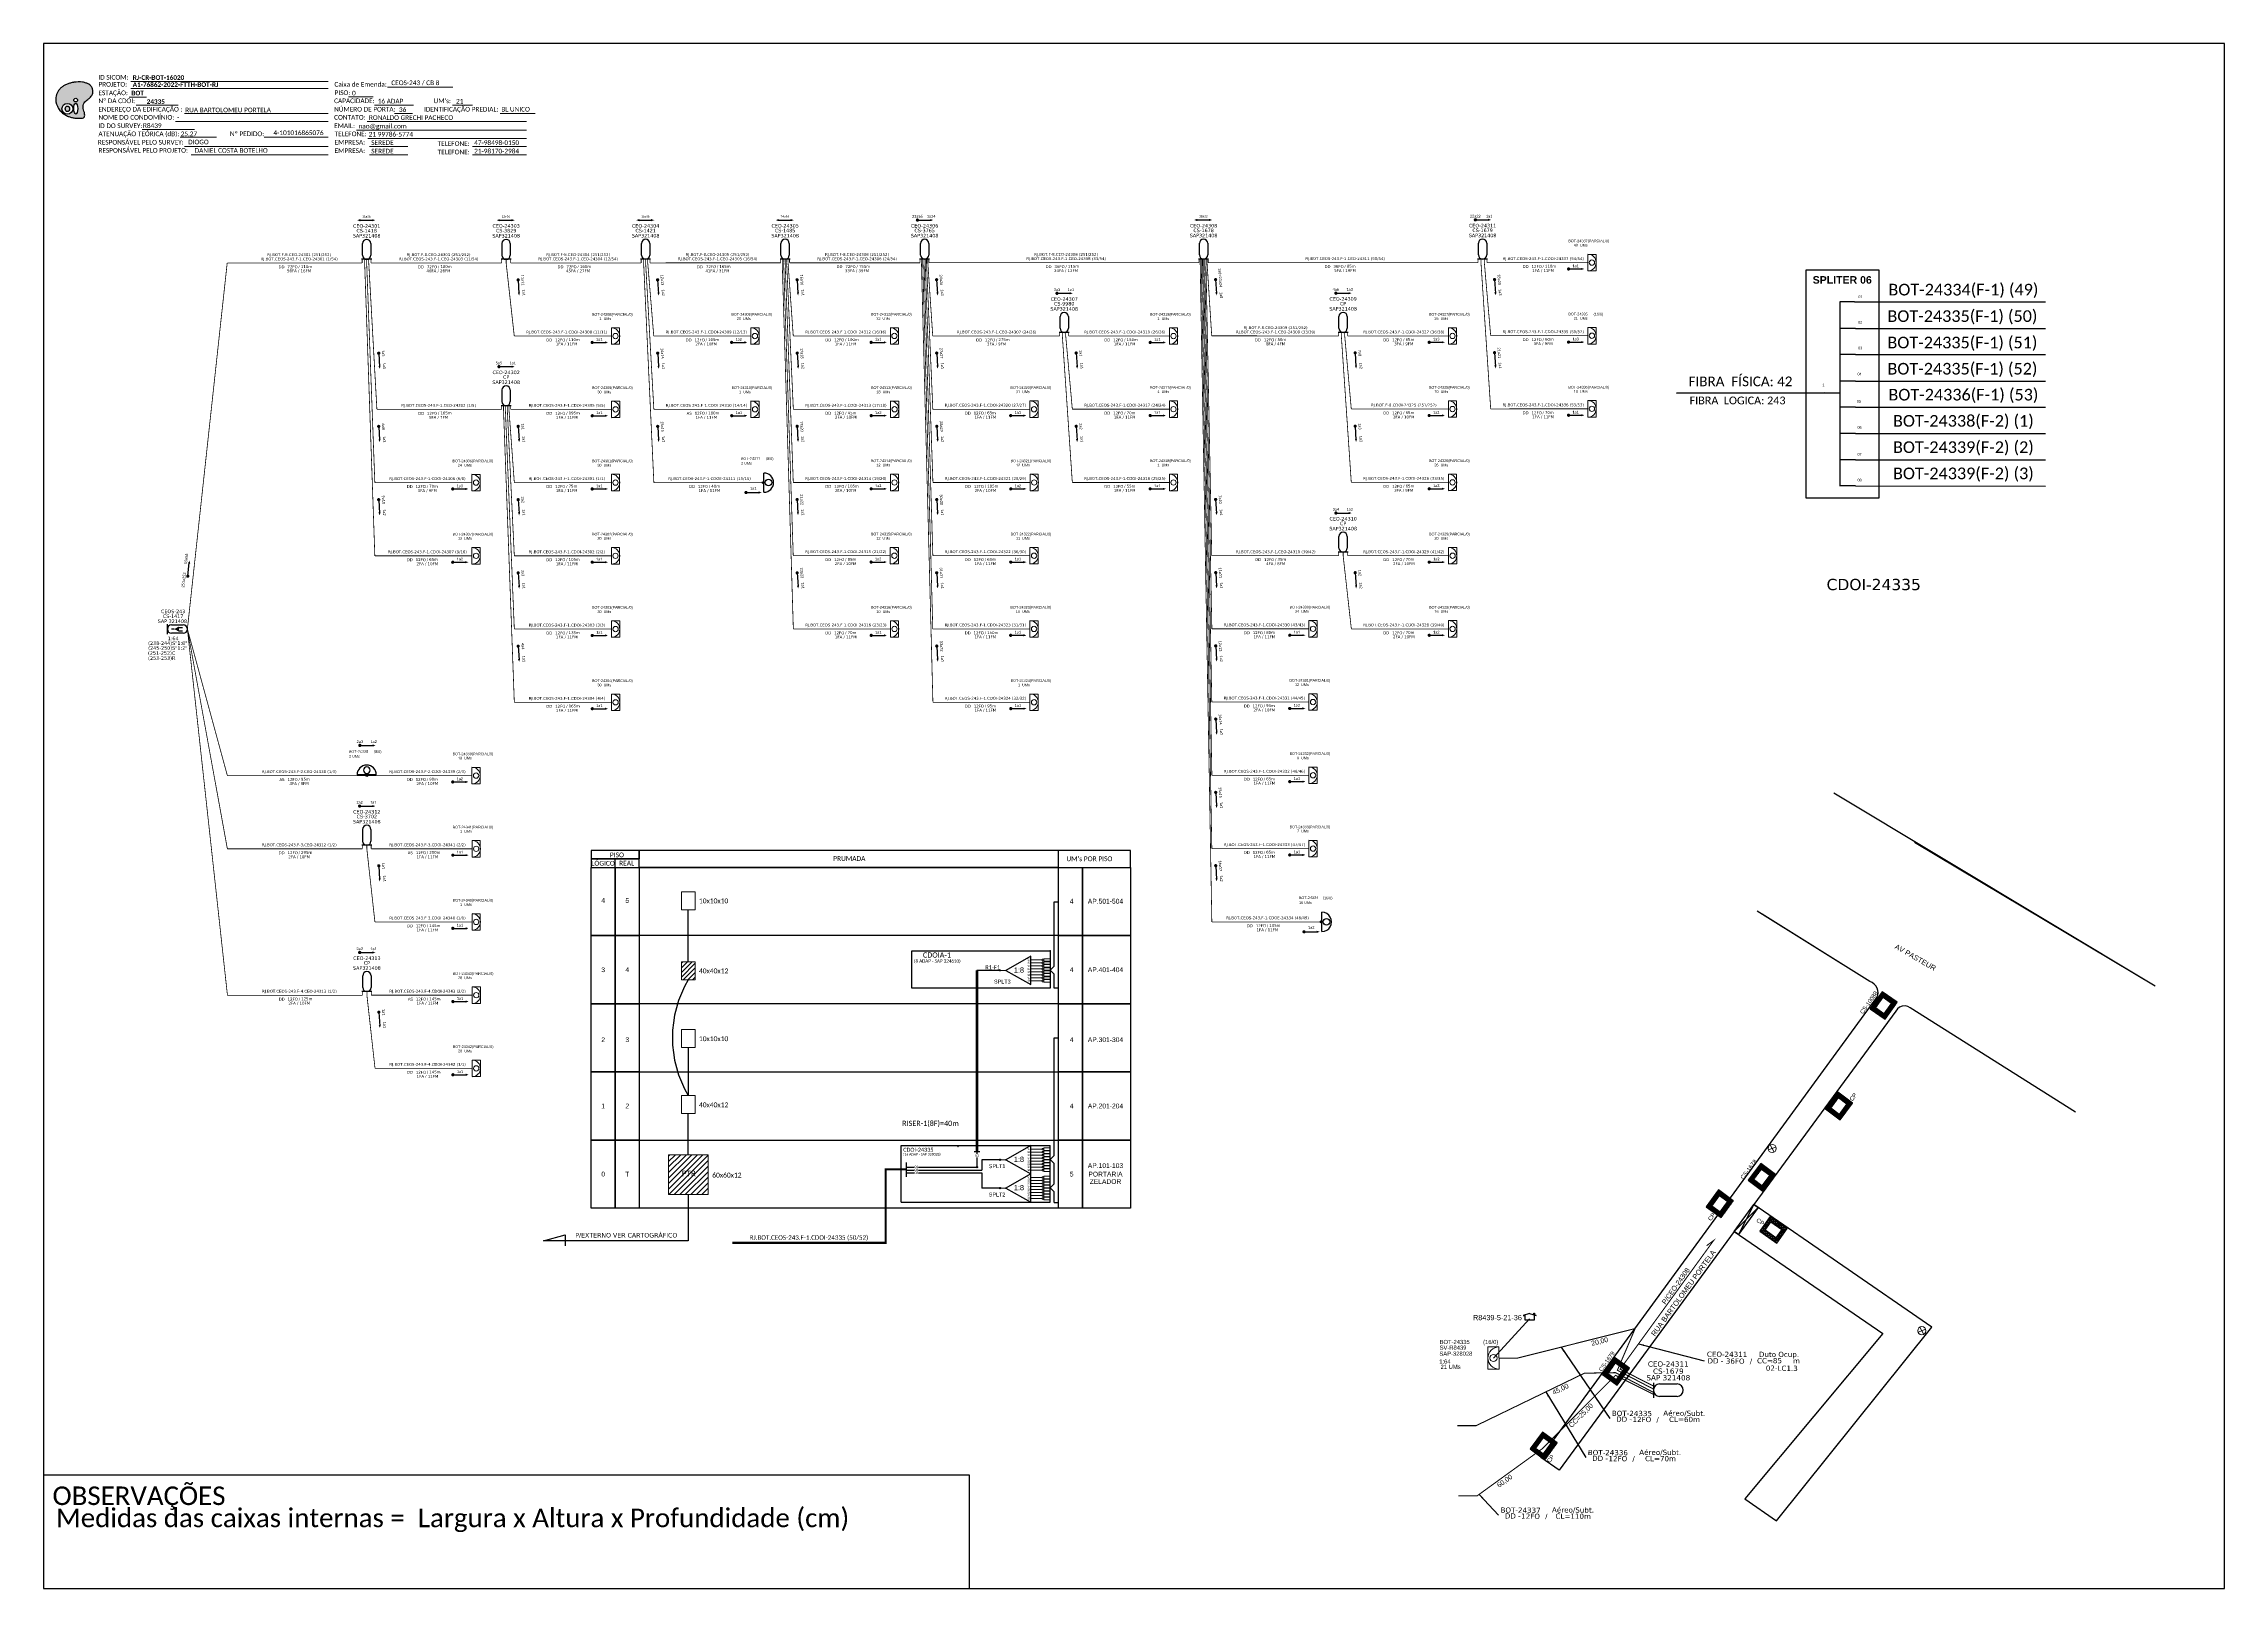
# Paper-space layout 'CDOI-24335' of a CAD drawing. Extents: x 1009 to 1848, y 3 to 597.
import ezdxf
from ezdxf.enums import TextEntityAlignment as Align

# ---------------------------------------------------------------- set-up
doc = ezdxf.new("R2010")
doc.units = 0
doc.header["$MEASUREMENT"] = 0
doc.layers.get('0').update_dxf_attribs({"linetype": 'CONTINUOUS'})
for name, color, linetype in [('10.1-Caixas Subterrâneas', 5, 'CONTINUOUS'), ('20.4-CEOS', 1, 'CONTINUOUS'), ('20.5-CEO', 1, 'CONTINUOUS'), ('CAP a instalar', 1, 'CONTINUOUS'), ('CDO_POSTE', 1, 'CONTINUOUS'), ('label_cabos', 7, 'CONTINUOUS'), ('locais', 7, 'CONTINUOUS'), ('METRAGEM', 92, 'CONTINUOUS'), ('QUADRA', 94, 'CONTINUOUS'), ('SETA', 7, 'CONTINUOUS'), ('surveys', 7, 'CONTINUOUS'), ('surveys legendas', 7, 'CONTINUOUS'), ('UMs', 6, 'CONTINUOUS'), ('UNIFILAR', 7, 'CONTINUOUS')]:
    doc.layers.add(name, color=color, linetype=linetype)
for name, color, linetype, lineweight in [('10.4-Postes', 1, 'CONTINUOUS', 0), ("20.0-LEGENDA DOS CDO'S", 1, 'CONTINUOUS', 0), ('20.1-CDO_INTERIOR', 1, 'CONTINUOUS', 0), ('20.2-CDO_POSTE', 1, 'CONTINUOUS', 5), ('40.1-ETIQUETAS', 1, 'CONTINUOUS', 20), ('Segmento Logradouro Texto', 251, 'CONTINUOUS', 0)]:
    doc.layers.add(name, color=color, linetype=linetype, lineweight=lineweight)
doc.layers.add('DROP DE CLIENTE', color=140, linetype='CONTINUOUS', plot=False)
doc.styles.add('ARIAL', font='arial.ttf')
doc.styles.add('DIGICADE', font='arial.ttf')
doc.styles.add('MtXpl_Calibri', font='calibri.ttf')
doc.styles.add('siredit', font='verdana.ttf')
doc.styles.add('WMF-Calibri0', font='calibri.ttf')
doc.styles.add('WMF-Calibri1', font='calibrib.ttf')
doc.linetypes.add('FENCELINE1', pattern='A,0.25,-0.1,[133,ltypeshp.shx,S=0.1,R=0,X=-0.1,Y=0],-0.1,1', length=1.45)
doc.dimstyles.new('CC', dxfattribs={"dimtxt": 1, "dimasz": 2, "dimexe": 0.18, "dimexo": 0.0625, "dimgap": 0.09, "dimtad": 0, "dimdec": 0, "dimrnd": 1, "dimzin": 0, "dimdsep": 46, "dimtxsty": 'siredit', "dimblk": 'NONE', "dimcen": 0, "dimse1": 1, "dimse2": 1, "dimsd1": 1, "dimsd2": 1, "dimclrt": 7, "dimadec": 0, "dimazin": 0, "dimtfac": 1, "dimtdec": 0, "dimtofl": 0, "dimtmove": 0, "dimatfit": 3, "dimfxl": 0, "dimtolj": 1, "dimtzin": 0, "dimarcsym": 0})

# ---------------------------------------------------------------- blocks, each defined once
blk = doc.blocks.new('SURVEY_SURVEY')
for p, q in [((-0.0000126, 0.0000127), (-0.0000251, 0.000009)), ((-0.0000251, 0.000009), (-0.0000212, 0.000009)), ((-0.0000212, 0), (-0.0000212, 0.000009)), ((-0.000004, 0), (-0.0000212, 0)), ((-0.0000126, 0.0000127), (0, 0.000009)), ((-0.0000041, 0.0000132), (-0.0000028, 0.0000132)), ((-0.0000041, 0.0000103), (-0.0000041, 0.0000132)), ((0, 0.000009), (-0.000004, 0.000009)), ((-0.000004, 0.000009), (-0.000004, 0)), ((-0.0000028, 0.0000132), (-0.0000028, 0.0000099))]:
    blk.add_line(p, q)
blk = doc.blocks.new('POSTE_CELULA_9')
at = {"layer": '10.4-Postes', "color": 10}
for points in [[(-98.28, 125.14), (-100.92, 124.16)], [(-100.27, 125.89), (-98.93, 123.41)]]:
    blk.add_lwpolyline(points, dxfattribs=at)
blk.add_circle((-99.6, 124.65), 1.41, dxfattribs=at)
blk = doc.blocks.new('*X341')
at = {"color": 0, "linetype": 'Continuous'}
for p, q in [((-1.25, 0.34099), (-0.49099, 1.1)), ((-1.25, 0.517767), (-0.667767, 1.1)), ((-1.25, 0.694544), (-0.844544, 1.1)), ((-1.25, 0.87132), (-1.02132, 1.1)), ((-1.25, 1.048097), (-1.198097, 1.1)), ((-1.25, 0.164214), (-0.8035, 0.610714)), ((-1.25, -0.012563), (-0.8035, 0.433937)), ((-1.25, -0.18934), (-0.8035, 0.25716)), ((-1.25, -0.366117), (-0.8035, 0.080383)), ((-0.789214, 0.625), (-0.314214, 1.1)), ((-0.612437, 0.625), (-0.137437, 1.1)), ((-0.43566, 0.625), (0.03934, 1.1)), ((-0.258883, 0.625), (0.216117, 1.1)), ((-0.082107, 0.625), (0.392893, 1.1)), ((0.09467, 0.625), (0.56967, 1.1)), ((0.271447, 0.625), (0.746447, 1.1)), ((0.448223, 0.625), (0.923223, 1.1)), ((0.625, 0.625), (1.1, 1.1)), ((0.801777, 0.625), (1.25, 1.073223)), ((0.8035, 0.449947), (1.25, 0.896447)), ((0.8035, 0.27317), (1.25, 0.71967)), ((0.8035, 0.096393), (1.25, 0.542893)), ((0.8035, -0.080383), (1.25, 0.366117)), ((0.8035, -0.25716), (1.25, 0.18934)), ((0.8035, -0.433937), (1.25, 0.012563)), ((-1.25, -0.542893), (-0.8035, -0.096393)), ((-1.25, -0.71967), (-0.8035, -0.27317)), ((-1.25, -0.896447), (-0.8035, -0.449947)), ((-1.25, -1.073223), (-0.801777, -0.625)), ((-1.1, -1.1), (-0.625, -0.625)), ((-0.923223, -1.1), (-0.448223, -0.625)), ((-0.746447, -1.1), (-0.271447, -0.625)), ((-0.56967, -1.1), (-0.09467, -0.625)), ((-0.392893, -1.1), (0.082107, -0.625)), ((-0.216117, -1.1), (0.258883, -0.625)), ((-0.03934, -1.1), (0.43566, -0.625)), ((0.137437, -1.1), (0.612437, -0.625)), ((0.314214, -1.1), (0.789214, -0.625)), ((0.49099, -1.1), (1.25, -0.34099)), ((0.667767, -1.1), (1.25, -0.517767)), ((0.8035, -0.610714), (1.25, -0.164214)), ((0.844544, -1.1), (1.25, -0.694544)), ((1.02132, -1.1), (1.25, -0.87132)), ((1.198097, -1.1), (1.25, -1.048097))]:
    blk.add_line(p, q, dxfattribs=at)
blk = doc.blocks.new('MANHOLE_MQ')
at = {"color": 0, "linetype": 'Continuous'}
for p, q in [((0.0000062, 0.0000057), (-0.0000063, 0.0000057)), ((-0.0000063, 0.0000057), (-0.0000063, -0.0000053)), ((-0.000004, 0.0000033), (0.000004, 0.0000033)), ((-0.000004, -0.0000029), (-0.000004, 0.0000033)), ((0.000004, 0.0000033), (0.000004, -0.0000029)), ((0.0000062, -0.0000053), (0.0000062, 0.0000057)), ((-0.0000063, -0.0000053), (0.0000062, -0.0000053)), ((0.000004, -0.0000029), (-0.000004, -0.0000029)), ((0.000004, -0.0000029), (0.000004, -0.0000029))]:
    blk.add_line(p, q, dxfattribs=at)
at = {"color": 0, "linetype": 'Continuous', "xscale": 5e-06, "yscale": 5e-06, "zscale": 1e-05}
blk.add_blockref('*X341', (0, 0.0000002), dxfattribs=at)
blk = doc.blocks.new('Inst CB DT OCUP CFOA-SM-DD-S-36')
at = {"layer": 'label_cabos', "color": 0, "style": 'siredit'}
for tag, flags, p in [('ID_ATIVIDADE', 3, (1.31, 2.67)), ('FATOR', 1, (11.56, 2.55))]:
    blk.add_attdef(tag, text='', height=1, rotation=359.69, dxfattribs=dict(at, flags=flags)).set_placement(p, align=Align.MIDDLE_CENTER)
for tag, p in [('TIPO_CABO', (1.11, 0)), ('DESTINO_CABO', (3.13, 1.26)), ('CABO', (4.69, -0.05)), ('/', (7.71, -0.05)), ('LANCE', (10.41, 0.02)), ('TIPO_CABO', (13.11, 1.24)), ('UND', (16.46, 0)), ('FID', (13.65, -1.41))]:
    blk.add_attdef(tag, text='', height=1, rotation=359.69, dxfattribs=at).set_placement(p, align=Align.MIDDLE_CENTER)
blk.add_attdef('QTDE', (11.93, -0.45), '', height=1, rotation=359.69, dxfattribs=at)
blk = doc.blocks.new('_None')
blk = doc.blocks.new('LEGENDA DOS CABOS')
at = {"layer": 'label_cabos', "color": 0, "style": 'siredit'}
for tag, p in [('TIPO_CABO', (2.74, 0.52)), ('ID', (4.24, 1.63)), ('CABO', (6.16, 0.47)), ('/', (9.19, 0.47)), ('METROS', (14.36, 0.47)), ('XX', (14.31, 1.67))]:
    blk.add_attdef(tag, text='', height=1, rotation=359.69, dxfattribs=at).set_placement(p, align=Align.MIDDLE_CENTER)
blk = doc.blocks.new('OI')
h = blk.add_hatch(color=40)
edge = h.paths.add_edge_path()
edge.add_spline(control_points=[(4.35, -0.67), (3.92, -0.99), (3.26, -1.5), (2.81, -2.59), (2.9, -3.5), (3.06, -4.27), (3.31, -4.85), (3.37, -5.39), (3.4, -5.88), (3.2, -6.4), (2.54, -6.61), (1.65, -6.63), (0.55, -6.67), (-0.56, -6.42), (-1.61, -6.14), (-2.77, -5.61), (-3.92, -4.77), (-4.89, -3.7), (-5.34, -2.65), (-5.6, -1.94), (-5.85, -0.96), (-5.71, 0.47), (-5.1, 2.02), (-4.14, 3.02), (-3.3, 3.61), (-2.37, 4.16), (-1.36, 4.44), (-0.56, 4.7), (0.79, 4.85), (2.24, 4.97), (3.79, 4.57), (4.67, 4.21), (5.44, 3.65), (5.76, 2.99), (6.03, 2.21), (6.01, 1.46), (5.72, 0.64), (5.31, 0.08), (4.88, -0.38), (4.51, -0.55), (4.35, -0.67)], knot_values=[0, 0, 0, 0, 1.60434, 2.417191, 3.427595, 4.282808, 4.776746, 5.304182, 5.888771, 6.258406, 6.858137, 7.79129, 8.986195, 10.124242, 11.187857, 12.242908, 13.953784, 15.414161, 16.515391, 17.349188, 17.675853, 19.552021, 21.515531, 22.568638, 23.63245, 24.621084, 25.782718, 26.745347, 27.142653, 29.870543, 31.004649, 31.921532, 32.709589, 33.801391, 34.042471, 35.192333, 35.971461, 36.628871, 37.254359, 37.836911, 37.836911, 37.836911, 37.836911], degree=3, periodic=0)
h.paths.add_polyline_path([(1.13, -0.87, -1), (-0.04, -0.87, -1)], flags=16)
edge = h.paths.add_edge_path(flags=16)
edge.add_ellipse((0.56, -3.59), major_axis=(-0.02, 1.71), ratio=0.361305, start_angle=0, end_angle=360)
h.paths.add_polyline_path([(-0.36, -3.62, -1), (-3.8, -3.62, -1)], flags=16)
edge = h.paths.add_edge_path(flags=0)
edge.add_ellipse((-2.08, -3.62), major_axis=(0, 0.885), ratio=0.758294, start_angle=0, end_angle=360)
at = {"color": 40}
for centre, radius in [((-2.08, -3.62), 1.72), ((0.54, -0.87), 0.587)]:
    blk.add_circle(centre, radius, dxfattribs=at)
blk.add_ellipse((-2.08, -3.62), major_axis=(0, 0.885), ratio=0.758294, start_param=-3.141592653589792, end_param=3.141592653589792, dxfattribs=at)
blk.add_ellipse((0.56, -3.59), major_axis=(-0.02, 1.71), ratio=0.361305, dxfattribs=at)
at = {"color": 40, "start_tangent": (-0.800898, -0.598801), "end_tangent": (-0.800898, -0.598801)}
blk.add_spline([(4.35, -0.67), (3.2, -1.78), (2.9, -2.54), (2.92, -3.55), (3.12, -4.38), (3.28, -4.85), (3.37, -5.37), (3.35, -5.95), (3.2, -6.29), (2.66, -6.55), (1.73, -6.63), (0.54, -6.62), (-0.58, -6.41), (-1.6, -6.11), (-2.56, -5.67), (-3.95, -4.67), (-4.89, -3.56), (-5.37, -2.56), (-5.64, -1.78), (-5.72, -1.46), (-5.63, 0.42), (-4.84, 2.22), (-4.13, 2.99), (-3.27, 3.62), (-2.4, 4.09), (-1.3, 4.47), (-0.37, 4.72), (0.02, 4.77), (2.75, 4.8), (3.85, 4.53), (4.69, 4.16), (5.31, 3.68), (5.85, 2.73), (5.93, 2.5), (5.94, 1.35), (5.67, 0.62), (5.29, 0.08), (4.84, -0.36), (4.35, -0.67)], degree=3, dxfattribs=at)
blk = doc.blocks.new('CEOS_RP_CT_DRT')
at = {"layer": '20.4-CEOS', "color": 0}
for p, q in [((-4.54, 1.19), (-1.19, 1.19)), ((-1.19, -1.19), (-4.54, -1.19))]:
    blk.add_line(p, q, dxfattribs=at)
for points in [[(-5.73, -1.43), (-5.73, 1.44)], [(-3.79, 0), (-4.59, 0)], [(-2.47, 0.48), (-1.45, 0.48)], [(-2.47, -0.52), (-1.45, -0.52)]]:
    blk.add_lwpolyline(points, dxfattribs=at)
blk.add_lwpolyline([(-3.79, 0, 0, 1.47, 0), (-2.41, 0, 1.47, 1.47, 0)], format="xyseb", dxfattribs=at)
for centre, start, end in [((-4.54, 0), 90, 270), ((-1.19, 0), 270, 90)]:
    blk.add_arc(centre, 1.19, start, end, dxfattribs=at)
at = {"layer": '20.4-CEOS', "color": 7, "style": 'siredit'}
for tag, p in [('Nº_DA_CEOS', (-2.86, 5.6)), ('LOCAL', (-2.86, 4.24)), ('SAP', (-2.86, 2.78)), ('RACIO_SPLITAGEM', (-2.86, -1.88)), ('FIBRAS_SPLITTER', (-2.86, -3.58)), ('FIBRAS_TOP_C', (-2.86, -5.08)), ('RESERVA_FINAIS', (-2.86, -6.39))]:
    blk.add_attdef(tag, text='', height=1.01, dxfattribs=at).set_placement(p, align=Align.TOP_CENTER)
blk = doc.blocks.new('ETIQUETA_RS5F')
at = {"layer": '40.1-ETIQUETAS', "color": 0, "style": 'siredit'}
blk.add_text('/', height=1.5, dxfattribs=at).set_placement((1.5, -2), align=Align.MIDDLE_RIGHT)
for tag, p in [('ETIQUETA_R_SECUNDARIA', (1.2, 2.1)), ('ETIQUETA_R_PRIMARIA', (1.2, 4.1)), ('F_ATIVAS/F_MORTAS', (1.1, -4.2))]:
    blk.add_attdef(tag, text='', height=1.5, dxfattribs=at).set_placement(p, align=Align.MIDDLE_CENTER)
for tag, p in [('TIPO_CABO', (-6.6, -2.1)), ('CAP_CABO', (0.4, -2.1))]:
    blk.add_attdef(tag, text='', height=1.5, dxfattribs=at).set_placement(p, align=Align.MIDDLE_RIGHT)
for tag, p in [('FUSÃO_1', (0.8, -8.4)), ('FUSÃO_2', (0.8, -10.6)), ('FUSÃO_3', (0.8, -12.9)), ('FUSÃO_4', (0.8, -15.1)), ('FUSÃO_5', (0.8, -17.2))]:
    blk.add_attdef(tag, text='', height=1.5, dxfattribs=at).set_placement(p, align=Align.CENTER)
blk.add_attdef('METROS', text='', height=1.5, dxfattribs=at).set_placement((2.1, -2), align=Align.MIDDLE_LEFT)
blk = doc.blocks.new('SAN')
at = {"layer": 'SETA'}
blk.add_lwpolyline([(-2.6, 0), (6, 0)], dxfattribs=at)
for points in [[(-2.1, -0.7), (-3.9, 0), (-2.1, 0.7)], [(5.3, 0.7), (7.2, 0), (5.3, -0.7)]]:
    blk.add_solid(points, dxfattribs=at)
blk = doc.blocks.new('CDOI_INT')
at = {"layer": '20.1-CDO_INTERIOR', "color": 0, "lineweight": 18}
blk.add_lwpolyline([(4.2, -4.2), (4.2, 4.2), (0, 4.2), (0, -4.2)], close=True, dxfattribs=at)
blk.add_circle((2.1, 0), 1.36, dxfattribs=at)
blk.add_arc((0, 0), 4.25, 270, 90, dxfattribs=at)
at = {"layer": "20.0-LEGENDA DOS CDO'S", "color": 0, "style": 'ARIAL'}
for tag, p in [('CDO_N', (-0.1, 10.4)), ('SPLITER_1', (21.2, 10.4)), ('SURVEY', (-0.1, 8.2)), ('SAP', (-0.1, 6.2)), ('SPLITER_2', (21.2, 8.7)), ('1:XX', (5.9, -2.2)), ('UMS', (5.9, -4.2))]:
    blk.add_attdef(tag, p, '', height=1.36, dxfattribs=at)
blk.add_attdef('FIBRAS_UTILIZADAS', text='', height=1.36, dxfattribs=at).set_placement((15.3, 10.4), align=Align.CENTER)
blk = doc.blocks.new('CDOE-TEXTO PADRÃO')
at = {"layer": "20.0-LEGENDA DOS CDO'S", "color": 0, "style": 'ARIAL'}
for tag, p in [('CDO_N', (0.5, 7.4)), ('CORDOALHA', (0.5, 4.3)), ('SAP', (0.5, 1.7)), ('SPLITER_1', (0.6, -0.9)), ('SPLITER_2', (0.6, -3.5)), ('(XX-XX_F)S', (0.5, -8.3)), ('(XX-XX_L)S', (0.5, -10.8)), ('UMS', (0.5, -13.1))]:
    blk.add_attdef(tag, p, '', height=1.7, rotation=0.118, dxfattribs=at)
blk.add_attdef('FIBRAS_UTILIZADAS', text='', height=1.7, rotation=0.118, dxfattribs=at).set_placement((19.8, 7.4), align=Align.CENTER)
blk = doc.blocks.new('A$C415C251F')
at = {"color": 3}
blk.add_point((0, 0), dxfattribs=at)
blk = doc.blocks.new('LEG_CDOIA8_C-SPLT_DIR')
at = {"color": 3}
blk.add_blockref('A$C415C251F', (0, 0), dxfattribs=at)
at = {"color": 1, "style": 'WMF-Calibri0', "flags": 4}
blk.add_attdef('CDO', (-26.8, -2.6), '', height=2, dxfattribs=at)
blk.add_attdef('MODELO', text='', height=1.5, dxfattribs=at).set_placement((-22.2, -4.5), align=Align.CENTER)
at = {"style": 'ARIAL', "flags": 4}
blk.add_attdef('SPLITAGEM', text='', height=1.5, dxfattribs=at).set_placement((-18.4, -12.6), align=Align.CENTER)
blk = doc.blocks.new('SPLT_1-8_SC-APC')
at = {"color": 1, "lineweight": 0}
blk.add_lwpolyline([(-17.04, -7.55), (-19.26, -7.55)], dxfattribs=at)
at = {"color": 1}
blk.add_lwpolyline([(-7.37, -2.1), (-17.04, -7.55), (-7.37, -13), (-7.37, -2.1)], dxfattribs=at)
at = {"color": 3, "lineweight": 0}
for points in [[(-2.99, -3.51), (-7.37, -3.51)], [(-7.37, -4.66), (-2.99, -4.66)], [(-7.37, -5.82), (-2.99, -5.82)], [(-7.37, -6.97), (-2.99, -6.97)], [(-7.37, -8.12), (-2.99, -8.12)], [(-2.41, -3.02), (-2.41, -4)], [(-2.41, -3.02), (0, -3.02)], [(-2.41, -4), (0, -4)], [(-2.41, -4.17), (-2.41, -5.16)], [(-2.41, -4.17), (0, -4.17)], [(-2.41, -5.16), (0, -5.16)], [(-2.41, -5.32), (-2.41, -6.31)], [(-2.41, -5.32), (0, -5.32)], [(-2.41, -6.31), (0, -6.31)], [(-2.41, -6.48), (-2.41, -7.46)], [(-2.41, -6.48), (0, -6.48)], [(-2.41, -7.46), (0, -7.46)], [(-2.41, -7.63), (-2.41, -8.62)], [(-2.41, -7.63), (0, -7.63)], [(-7.37, -9.28), (-2.99, -9.28)], [(-7.37, -10.43), (-2.99, -10.43)], [(-7.37, -11.58), (-2.99, -11.58)], [(-2.41, -8.62), (0, -8.62)], [(-2.41, -8.78), (-2.41, -9.77)], [(-2.41, -8.78), (0, -8.78)], [(-2.41, -9.77), (0, -9.77)], [(-2.41, -9.94), (-2.41, -10.92)], [(-2.41, -9.94), (0, -9.94)], [(-2.41, -10.92), (0, -10.92)], [(-2.41, -11.09), (-2.41, -12.08)], [(-2.41, -11.09), (0, -11.09)], [(-2.41, -12.08), (0, -12.08)]]:
    blk.add_lwpolyline(points, dxfattribs=at)
for points in [[(-2.99, -3.22), (-2.41, -3.22), (-2.41, -3.8), (-2.99, -3.8)], [(-2.99, -4.38), (-2.41, -4.38), (-2.41, -4.95), (-2.99, -4.95)], [(-2.99, -5.53), (-2.41, -5.53), (-2.41, -6.1), (-2.99, -6.1)], [(-2.99, -6.68), (-2.41, -6.68), (-2.41, -7.26), (-2.99, -7.26)], [(-2.99, -7.84), (-2.41, -7.84), (-2.41, -8.41), (-2.99, -8.41)], [(-2.99, -8.99), (-2.41, -8.99), (-2.41, -9.56), (-2.99, -9.56)], [(-2.99, -10.14), (-2.41, -10.14), (-2.41, -10.72), (-2.99, -10.72)], [(-2.99, -11.3), (-2.41, -11.3), (-2.41, -11.87), (-2.99, -11.87)]]:
    blk.add_lwpolyline(points, close=True, dxfattribs=at)
at = {"color": 1, "style": 'ARIAL'}
for s, height, p in [('1:8', 2, (-13.91, -8.4)), ('S1', 0.75, (-8.74, -3.78)), ('S2', 0.75, (-8.74, -4.97)), ('S3', 0.75, (-8.74, -6.18)), ('S4', 0.75, (-8.74, -7.36)), ('S5', 0.75, (-8.74, -8.57)), ('S6', 0.75, (-8.74, -9.69)), ('S7', 0.75, (-8.74, -10.78)), ('S8', 0.75, (-8.74, -11.9))]:
    blk.add_text(s, height=height, dxfattribs=at).set_placement(p)
blk = doc.blocks.new('SPLITTER_')
blk.add_point((0, 0))
at = {"style": 'ARIAL', "flags": 4}
blk.add_attdef('SPLT', (0, -3.26), '', height=1.5, dxfattribs=at)

psp = doc.layouts.new('CDOI-24335')

# ---------------------------------------------------------------- hatches: boundary and pattern name
h = psp.add_hatch()
h.set_pattern_fill('ANSI31', color=1, scale=10)
h.set_pattern_definition([(45, (-10933.0747, -1539.3167), (-0.88388348, 0.88388348), [])])
h.paths.add_polyline_path([(1259.75, 243.68), (1254.45, 243.68), (1254.45, 236.78), (1259.75, 236.78)])
h = psp.add_hatch(color=3)
h.dxf.hatch_style = 1
edge = h.paths.add_edge_path()
edge.add_arc((1376.94, 240.37), 0.205, 0, 360)
h = psp.add_hatch()
h.set_pattern_fill('ANSI31', color=1, scale=12, style=0)
h.set_pattern_definition([(45, (515.9242, -307.8732), (-1.0606602, 1.0606602), [])])
h.paths.add_polyline_path([(1264.68, 169.39), (1249.51, 169.39), (1249.51, 154.25), (1264.68, 154.25)])
h.paths.add_polyline_path([(1254.23, 160.34), (1260.75, 160.34), (1260.75, 164.28), (1254.23, 164.28)], flags=9)
h = psp.add_hatch(color=3)
h.dxf.hatch_style = 1
edge = h.paths.add_edge_path()
edge.add_arc((1376.93, 167.6), 0.256, 0, 360)
h = psp.add_hatch(color=3)
h.dxf.hatch_style = 1
edge = h.paths.add_edge_path()
edge.add_arc((1368.08, 164.72), 0.256, 0, 360)
h = psp.add_hatch(color=3)
h.dxf.hatch_style = 1
edge = h.paths.add_edge_path()
edge.add_arc((1376.93, 156.7), 0.256, 0, 360)

# ---------------------------------------------------------------- linework, layer by layer
at = {"color": 7, "linetype": 'Continuous'}
for p, q in [((1699.84, 497.52, 1.63), (1699.84, 426.6, 1.63)), ((1705.59, 497.52, 1.63), (1699.84, 497.52, 1.63)), ((1705.88, 487.26, 1.63), (1700.13, 487.26, 1.63)), ((1705.88, 477.15, 1.63), (1700.13, 477.15, 1.63)), ((1693.88, 462.53, 1.63), (1699.82, 462.53, 1.63)), ((1705.88, 466.99, 1.63), (1700.13, 466.99, 1.63)), ((1705.88, 456.92, 1.63), (1700.13, 456.92, 1.63)), ((1705.88, 446.85, 1.63), (1700.13, 446.85, 1.63)), ((1705.88, 436.75, 1.63), (1700.13, 436.75, 1.63)), ((1705.88, 426.66, 1.63), (1700.13, 426.66, 1.63))]:
    psp.add_line(p, q, dxfattribs=at)
at = {"color": 10, "linetype": 'Continuous'}
for p, q in [((1705.59, 497.52, 1.63), (1778.99, 497.5, 1.63)), ((1705.88, 487.26, 1.63), (1778.99, 487.24, 1.63)), ((1705.88, 477.17, 1.63), (1778.99, 477.15, 1.63)), ((1705.88, 467.01, 1.63), (1778.99, 466.99, 1.63)), ((1705.88, 456.94, 1.63), (1778.99, 456.92, 1.63)), ((1705.88, 446.87, 1.63), (1778.99, 446.85, 1.63)), ((1705.88, 436.77, 1.63), (1778.99, 436.74, 1.63)), ((1705.87, 426.66, 1.63), (1778.99, 426.64, 1.63))]:
    psp.add_line(p, q, dxfattribs=at)
at = {"color": 1, "linetype": 'Continuous', "lineweight": 60}
psp.add_line((1693.88, 462.53, 1.63), (1637.07, 462.35, 1.63), dxfattribs=at)
at = {"color": 0}
for p, q in [((1399.41, 279.93), (1238.25, 279.93)), ((1399.41, 253.74), (1238.25, 253.74)), ((1399.41, 227.54), (1238.25, 227.54)), ((1238.25, 201.35), (1399.41, 201.35)), ((1238.25, 175.15), (1399.41, 175.15)), ((1399.41, 148.96), (1238.25, 148.96))]:
    psp.add_line(p, q, dxfattribs=at)
psp.add_line((1335.37, 163.89), (1341, 163.88))
for points in [[(1009.19, 2.75), (1847.76, 2.75), (1847.76, 596.75), (1009.19, 596.75), (1009.19, 2.75)], [(1238.25, 279.93), (1427.19, 279.93), (1427.19, 286.51), (1238.25, 286.51), (1238.25, 286.51), (1238.25, 283.22)], [(1399.4, 279.93), (1399.4, 286.51)], [(1228.99, 279.93), (1228.99, 283.22)], [(1341, 165.14), (1341, 165.14)], [(1369.92, 162.53), (1369.92, 156.7)], [(1376.93, 156.7), (1369.92, 156.7)], [(1009.19, 46.45), (1365.14, 46.45)]]:
    psp.add_lwpolyline(points)
at = {"color": 7, "lineweight": 0}
for points in [[(1042.67, 582.16), (1118.64, 582.16)], [(1042.67, 579.46), (1118.64, 579.46)], [(1141.48, 579.95), (1166.61, 579.95)], [(1042.15, 576.18), (1048.7, 576.18)], [(1044.81, 573.11), (1060.95, 573.11)], [(1126.44, 576.23), (1135.92, 576.23)], [(1136.48, 573.11), (1151.38, 573.11)], [(1166.43, 573.11), (1174.09, 573.11)], [(1047.13, 563.7), (1067.27, 563.7)], [(1059.97, 566.76), (1118.64, 566.76)], [(1063.38, 569.88), (1118.64, 569.88)], [(1129.56, 563.53), (1194.83, 563.53)], [(1133.6, 566.76), (1194.83, 566.76)], [(1144.07, 569.88), (1151.01, 569.88)], [(1184.7, 569.88), (1198.26, 569.88)], [(1061.67, 560.73), (1075.61, 560.73)], [(1063.38, 557.18), (1118.64, 557.18)], [(1065.87, 553.94), (1118.64, 553.94)], [(1094, 560.74), (1118.49, 560.74)], [(1094.5, 560.74), (1118.65, 560.74)], [(1133.85, 560.29), (1194.83, 560.29)], [(1134.45, 557.18), (1149.25, 557.18)], [(1134.45, 553.94), (1149.25, 553.94)], [(1174.06, 557.18), (1194.83, 557.18)], [(1174.06, 553.94), (1194.83, 553.94)]]:
    psp.add_lwpolyline(points, dxfattribs=at)
at = {"const_width": 0.62}
for points, elevation in [([(1344.89, 528.9, 1), (1345.51, 528.9, 1)], 2.2), ([(1559.44, 528.98, 1), (1560.06, 528.98, 1)], 2.2), ([(1191.64, 506.21, 1), (1191.68, 505.59, 1)], 2.2), ([(1245.28, 506.23, 1), (1245.31, 505.61, 1)], 2.2), ([(1298.91, 506.25, 1), (1298.95, 505.63, 1)], 2.2), ([(1352.55, 506.27, 1), (1352.59, 505.65, 1)], 2.2), ([(1459.83, 506.3, 1), (1459.86, 505.69, 1)], 2.2), ([(1567.1, 506.34, 1), (1567.14, 505.72, 1)], 2.2), ([(1595.27, 510.1, 1), (1595.89, 510.1, 1)], 2.2), ([(1398.56, 500.74, 1), (1399.18, 500.74, 1)], 2.2), ([(1505.8, 500.77, 1), (1506.42, 500.77, 1)], 2.2), ([(1138.03, 478.02, 1), (1138.07, 477.4, 1)], 2.2), ([(1219.81, 481.85, 1), (1220.43, 481.85, 1)], 2.2), ([(1245.31, 478.05, 1), (1245.35, 477.43, 1)], 2.2), ([(1273.45, 481.87, 1), (1274.07, 481.87, 1)], 2.2), ([(1298.95, 478.06, 1), (1298.99, 477.44, 1)], 2.2), ([(1327.08, 481.88, 1), (1327.7, 481.88, 1)], 2.2), ([(1352.59, 478.08, 1), (1352.63, 477.46, 1)], 2.2), ([(1406.23, 478.1, 1), (1406.26, 477.48, 1)], 2.2), ([(1434.4, 481.86, 1), (1435.02, 481.86, 1)], 2.2), ([(1513.5, 478.14, 1), (1513.54, 477.52, 1)], 2.2), ([(1541.67, 481.9, 1), (1542.29, 481.9, 1)], 2.2), ([(1567.1, 478.22, 1), (1567.14, 477.6, 1)], 2.2), ([(1595.27, 481.98, 1), (1595.89, 481.98, 1)], 2.2), ([(1183.98, 472.54, 1), (1184.6, 472.54, 1)], 2.2), ([(1219.85, 453.66, 1), (1220.47, 453.66, 1)], 2.2), ([(1273.48, 453.68, 1), (1274.1, 453.68, 1)], 2.2), ([(1327.12, 453.7, 1), (1327.74, 453.7, 1)], 2.2), ([(1380.76, 453.72, 1), (1381.38, 453.72, 1)], 2.2), ([(1434.4, 453.73, 1), (1435.02, 453.73, 1)], 2.2), ([(1541.67, 453.77, 1), (1542.29, 453.77, 1)], 2.2), ([(1595.27, 453.85, 1), (1595.89, 453.85, 1)], 2.2), ([(1138.02, 449.87, 1), (1138.06, 449.25, 1)], 2.2), ([(1191.65, 449.88, 1), (1191.69, 449.26, 1)], 2.2), ([(1245.31, 449.87, 1), (1245.35, 449.25, 1)], 2.2), ([(1298.93, 449.91, 1), (1298.97, 449.29, 1)], 2.2), ([(1352.62, 449.9, 1), (1352.66, 449.28, 1)], 2.2), ([(1406.23, 449.91, 1), (1406.26, 449.3, 1)], 2.2), ([(1513.5, 449.95, 1), (1513.54, 449.33, 1)], 2.2), ([(1138.02, 421.7, 1), (1138.06, 421.08, 1)], 2.2), ([(1166.19, 425.5, 1), (1166.81, 425.5, 1)], 2.2), ([(1191.65, 421.71, 1), (1191.69, 421.09, 1)], 2.2), ([(1219.82, 425.51, 1), (1220.44, 425.51, 1)], 2.2), ([(1278.97, 424.14, 1), (1279.59, 424.14, 1)], 2.2), ([(1298.91, 421.76, 1), (1298.95, 421.14, 1)], 2.2), ([(1327.1, 425.55, 1), (1327.72, 425.55, 1)], 2.2), ([(1352.6, 421.74, 1), (1352.64, 421.13, 1)], 2.2), ([(1380.79, 425.53, 1), (1381.41, 425.53, 1)], 2.2), ([(1434.4, 425.55, 1), (1435.02, 425.55, 1)], 2.2), ([(1459.85, 421.78, 1), (1459.89, 421.16, 1)], 2.2), ([(1541.67, 425.58, 1), (1542.29, 425.58, 1)], 2.2), ([(1505.82, 416.25, 1), (1506.44, 416.25, 1)], 2.2), ([(1166.2, 397.33, 1), (1166.82, 397.33, 1)], 2.2), ([(1219.83, 397.34, 1), (1220.45, 397.34, 1)], 2.2), ([(1327.08, 397.39, 1), (1327.7, 397.39, 1)], 2.2), ([(1380.77, 397.38, 1), (1381.39, 397.38, 1)], 2.2), ([(1541.69, 397.37, 1), (1542.31, 397.37, 1)], 2.2), ([(1064.59, 391.65, 1), (1064.66, 392.26, 1)], 1.58), ([(1191.65, 393.54, 1), (1191.69, 392.92, 1)], 2.2), ([(1298.94, 393.57, 1), (1298.98, 392.95, 1)], 2.2), ([(1352.58, 393.59, 1), (1352.62, 392.97, 1)], 2.2), ([(1459.89, 393.63, 1), (1459.93, 393.01, 1)], 2.2), ([(1513.52, 393.61, 1), (1513.56, 392.99, 1)], 2.2), ([(1219.84, 369.17, 1), (1220.46, 369.17, 1)], 2.2), ([(1327.11, 369.21, 1), (1327.73, 369.21, 1)], 2.2), ([(1380.75, 369.23, 1), (1381.37, 369.23, 1)], 2.2), ([(1488.06, 369.26, 1), (1488.68, 369.26, 1)], 2.2), ([(1541.69, 369.24, 1), (1542.31, 369.24, 1)], 2.2), ([(1191.65, 365.37, 1), (1191.69, 364.75, 1)], 2.2), ([(1352.62, 365.41, 1), (1352.65, 364.79, 1)], 2.2), ([(1459.87, 365.48, 1), (1459.9, 364.86, 1)], 2.2), ([(1219.85, 341, 1), (1220.47, 341, 1)], 2.2), ([(1380.79, 341.04, 1), (1381.41, 341.04, 1)], 2.2), ([(1459.89, 337.33, 1), (1459.93, 336.71, 1)], 2.2), ([(1488.04, 341.11, 1), (1488.66, 341.11, 1)], 2.2), ([(1130.49, 326.9, 1), (1131.11, 326.9, 1)], 2.2), ([(1166.2, 312.84, 1), (1166.82, 312.84, 1)], 2.2), ([(1488.06, 312.96, 1), (1488.68, 312.96, 1)], 2.2), ([(1130.4, 303.56, 1), (1131.02, 303.56, 1)], 2.2), ([(1459.88, 309.14, 1), (1459.92, 308.52, 1)], 2.2), ([(1166.23, 284.68, 1), (1166.85, 284.68, 1)], 2.2), ([(1488.05, 284.77, 1), (1488.67, 284.77, 1)], 2.2), ([(1138.06, 280.92, 1), (1138.1, 280.3, 1)], 2.2), ([(1459.88, 280.96, 1), (1459.92, 280.34, 1)], 2.2), ([(1166.23, 256.55, 1), (1166.85, 256.55, 1)], 2.2), ([(1493.54, 255.23, 1), (1494.16, 255.23, 1)], 2.2), ([(1130.43, 247.27, 1), (1131.05, 247.27, 1)], 2.2), ([(1166.27, 228.39, 1), (1166.89, 228.39, 1)], 2.2), ([(1138.1, 224.63, 1), (1138.13, 224.01, 1)], 2.2), ([(1166.27, 200.26, 1), (1166.89, 200.26, 1)], 2.2)]:
    psp.add_lwpolyline(points, format="xyb", close=True, dxfattribs=dict(at, elevation=elevation))
at = {"color": 7, "elevation": 1.63}
psp.add_lwpolyline([(1686.83, 422.05), (1715.05, 422.05), (1715.05, 509.68), (1686.83, 509.68)], close=True, dxfattribs=at)
for points in [[(1219.74, 283.22), (1238.25, 283.22), (1238.25, 286.51), (1219.74, 286.51)], [(1219.74, 279.93), (1238.25, 279.93), (1238.25, 283.22), (1219.74, 283.22)]]:
    psp.add_lwpolyline(points, close=True)
at = {"color": 0}
for points in [[(1219.74, 279.93), (1228.99, 279.93), (1228.99, 253.74), (1219.74, 253.74)], [(1228.99, 279.93), (1238.25, 279.93), (1238.25, 253.74), (1228.99, 253.74)], [(1399.41, 279.93), (1408.67, 279.93), (1408.67, 253.74), (1399.41, 253.74)], [(1408.67, 279.93), (1427.19, 279.93), (1427.19, 253.74), (1408.67, 253.74)], [(1219.74, 253.74), (1228.99, 253.74), (1228.99, 227.54), (1219.74, 227.54)], [(1228.99, 253.74), (1238.25, 253.74), (1238.25, 227.54), (1228.99, 227.54)], [(1399.41, 253.74), (1408.67, 253.74), (1408.67, 227.54), (1399.41, 227.54)], [(1408.67, 253.74), (1427.19, 253.74), (1427.19, 227.54), (1408.67, 227.54)], [(1219.74, 227.54), (1228.99, 227.54), (1228.99, 201.35), (1219.74, 201.35)], [(1228.99, 227.54), (1238.25, 227.54), (1238.25, 201.35), (1228.99, 201.35)], [(1399.41, 227.54), (1408.67, 227.54), (1408.67, 201.35), (1399.41, 201.35)], [(1408.67, 227.54), (1427.19, 227.54), (1427.19, 201.35), (1408.67, 201.35)], [(1219.74, 201.35), (1228.99, 201.35), (1228.99, 175.15), (1219.74, 175.15)], [(1228.99, 201.35), (1238.25, 201.35), (1238.25, 175.15), (1228.99, 175.15)], [(1399.41, 201.35), (1408.67, 201.35), (1408.67, 175.15), (1399.41, 175.15)], [(1408.67, 201.35), (1427.19, 201.35), (1427.19, 175.15), (1408.67, 175.15)], [(1219.74, 175.15), (1228.99, 175.15), (1228.99, 148.96), (1219.74, 148.96)], [(1228.99, 175.15), (1238.25, 175.15), (1238.25, 148.96), (1228.99, 148.96)], [(1399.41, 175.15), (1408.67, 175.15), (1408.67, 148.96), (1399.41, 148.96)], [(1408.67, 175.15), (1427.19, 175.15), (1427.19, 148.96), (1408.67, 148.96)]]:
    psp.add_lwpolyline(points, close=True, dxfattribs=at)
at = {"lineweight": 0}
psp.add_lwpolyline([(1254.45, 270.6), (1259.75, 270.6), (1259.75, 263.7), (1254.45, 263.7)], close=True, dxfattribs=at)
at = {"color": 3}
for points in [[(1257.1, 243.68), (1257.1, 263.7)], [(1399.41, 233.59), (1397.76, 233.6), (1397.76, 238.94), (1396.2, 240.45), (1397.76, 241.96), (1397.76, 266.78), (1399.41, 266.78)], [(1257.1, 210.7), (1257.1, 192.25)], [(1397.76, 175.15), (1397.76, 214.44), (1399.41, 214.44)], [(1257.1, 169.42), (1257.1, 185.36)], [(1397.76, 162.2), (1397.76, 166.18), (1396.2, 167.68), (1397.76, 169.19), (1397.76, 175.15)], [(1341, 164.72), (1344, 164.72)], [(1345.58, 164.72), (1368.08, 164.72)], [(1397.76, 153.06), (1397.76, 155.28), (1396.2, 156.79), (1397.76, 158.29), (1397.76, 162.2)], [(1397.76, 151.18), (1397.76, 153.06)]]:
    psp.add_lwpolyline(points, dxfattribs=at)
at = {"color": 1, "lineweight": 0}
for points in [[(1254.45, 243.68), (1259.75, 243.68), (1259.75, 236.78), (1254.45, 236.78)], [(1249.51, 169.42), (1264.68, 169.42), (1264.68, 154.25), (1249.51, 154.25)]]:
    psp.add_lwpolyline(points, close=True, dxfattribs=at)
at = {"color": 1}
psp.add_lwpolyline([(1343.07, 247.91), (1396.2, 247.91), (1396.2, 233.6), (1343.07, 233.6)], close=True, dxfattribs=at)
at = {"color": 5, "const_width": 1}
psp.add_lwpolyline([(1368.09, 170.71), (1368.09, 240.37)], dxfattribs=at)
at = {"color": 5}
for points in [[(1376.73, 240.37), (1368.09, 240.37)], [(1367.02, 170.69), (1369.24, 170.69)], [(1368.08, 168.38), (1368.08, 164.72)], [(1368.09, 170.71), (1368.09, 169.91)]]:
    psp.add_lwpolyline(points, dxfattribs=at)
at = {"color": 0, "lineweight": 0}
for points in [[(1254.45, 217.6), (1259.75, 217.6), (1259.75, 210.7), (1254.45, 210.7)], [(1254.45, 192.25), (1259.75, 192.25), (1259.75, 185.36), (1254.45, 185.36)]]:
    psp.add_lwpolyline(points, close=True, dxfattribs=at)
at = {"color": 1}
for points in [[(1339, 173.05), (1396.2, 173.05)], [(1396.2, 151.26), (1396.2, 173.05)], [(1341, 161.03), (1341, 166.56)], [(1257.1, 154.25), (1257.1, 136.35), (1201.41, 136.35), (1209.79, 138.64), (1209.79, 134.41)], [(1339, 151.26), (1396.2, 151.26)]]:
    psp.add_lwpolyline(points, dxfattribs=at)
at = {"color": 1, "const_width": 0.8}
psp.add_lwpolyline([(1341, 163.88), (1333.03, 163.88), (1333.03, 135.62), (1273.97, 135.62)], dxfattribs=at)
at = {"color": 2}
for points in [[(1341, 163.6), (1344, 163.6)], [(1345.58, 163.6), (1369.92, 163.6)], [(1376.93, 167.6), (1369.92, 167.6), (1369.92, 163.6)]]:
    psp.add_lwpolyline(points, dxfattribs=at)
at = {"color": 7}
for points in [[(1341, 162.53), (1344, 162.53)], [(1345.58, 162.53), (1369.92, 162.53), (1369.92, 162.53)]]:
    psp.add_lwpolyline(points, dxfattribs=at)
at = {"linetype": 'Continuous'}
for points in [[(1659.23, 139.93), (1666.85, 150.31), (1668.5, 149.18), (1660.91, 138.78), (1659.23, 139.93), (1668.5, 149.18), (1666.85, 150.31), (1660.91, 138.78)], [(1365.14, 46.45), (1365.14, 2.75)]]:
    psp.add_lwpolyline(points, dxfattribs=at)
at = {"color": 3}
for centre, radius in [((1376.94, 240.37), 0.205), ((1376.93, 167.6), 0.256), ((1368.08, 164.72), 0.256), ((1376.93, 156.7), 0.256)]:
    psp.add_circle(centre, radius, dxfattribs=at)
psp.add_arc((1294.43, 214.52), 43.46, 149.18624, 210.81376, dxfattribs=at)
at = {"layer": '10.1-Caixas Subterrâneas', "color": 1}
psp.add_lwpolyline([(1339, 151.26), (1339, 173.05)], dxfattribs=at)
at = {"layer": '20.1-CDO_INTERIOR', "color": 1, "lineweight": 18, "elevation": 2.2}
psp.add_lwpolyline([(1606.17, 481.23), (1606.17, 487.63), (1602.97, 487.63), (1602.97, 481.23)], close=True, dxfattribs=at)
at = {"layer": '20.1-CDO_INTERIOR', "color": 1, "lineweight": 18}
psp.add_lwpolyline([(1564.58, 87.08), (1564.57, 95.58), (1568.82, 95.58), (1568.83, 87.08)], close=True, dxfattribs=at)
for centre, radius in [((1604.57, 484.43, 2.2), 1.02), ((1566.7, 91.33), 1.36)]:
    psp.add_circle(centre, radius, dxfattribs=at)
for centre, radius, start, end in [((1602.97, 484.43, 2.2), 3.2, 270, 90), ((1568.82, 91.33), 4.25, 90.02759, 270.02759)]:
    psp.add_arc(centre, radius, start, end, dxfattribs=at)
at = {"layer": '20.4-CEOS', "color": 0}
for p, q in [((1292.73, 515.44, 2.2), (1292.73, 519.92, 2.2)), ((1295.93, 519.92, 2.2), (1295.93, 515.44, 2.2)), ((1346.37, 515.46, 2.2), (1346.37, 519.94, 2.2)), ((1349.56, 519.94, 2.2), (1349.56, 515.46, 2.2)), ((1453.64, 515.49, 2.2), (1453.64, 519.97, 2.2)), ((1456.84, 519.97, 2.2), (1456.84, 515.49, 2.2)), ((1135.34, 513.81, 2.2), (1131.49, 513.81, 2.2)), ((1131.82, 515.4, 2.2), (1131.82, 519.88, 2.2)), ((1135.01, 519.88, 2.2), (1135.01, 515.4, 2.2)), ((1188.98, 513.81, 2.2), (1185.13, 513.81, 2.2)), ((1185.46, 515.4, 2.2), (1185.46, 519.88, 2.2)), ((1188.65, 519.88, 2.2), (1188.65, 515.4, 2.2)), ((1242.62, 513.82, 2.2), (1238.77, 513.82, 2.2)), ((1239.09, 515.42, 2.2), (1239.09, 519.9, 2.2)), ((1242.29, 519.9, 2.2), (1242.29, 515.42, 2.2)), ((1296.25, 513.84, 2.2), (1292.4, 513.84, 2.2)), ((1349.89, 513.86, 2.2), (1346.04, 513.86, 2.2)), ((1457.17, 513.9, 2.2), (1453.32, 513.9, 2.2)), ((1400.04, 487.29, 2.2), (1400.04, 491.77, 2.2)), ((1403.24, 491.77, 2.2), (1403.24, 487.29, 2.2)), ((1403.56, 485.69, 2.2), (1399.71, 485.69, 2.2)), ((1131.88, 290.11, 2.2), (1131.88, 294.59, 2.2)), ((1135.07, 294.59, 2.2), (1135.07, 290.11, 2.2)), ((1135.4, 288.51, 2.2), (1131.55, 288.51, 2.2))]:
    psp.add_line(p, q, dxfattribs=at)
at = {"layer": '20.4-CEOS', "color": 5}
for p, q in [((1560.92, 515.53, 2.2), (1560.92, 520.01, 2.2)), ((1564.11, 520.01, 2.2), (1564.11, 515.53, 2.2)), ((1564.44, 513.93, 2.2), (1560.59, 513.93, 2.2))]:
    psp.add_line(p, q, dxfattribs=at)
at = {"layer": '20.4-CEOS', "color": 8}
for p, q in [((1507.28, 487.33, 2.2), (1507.28, 491.8, 2.2)), ((1510.47, 491.8, 2.2), (1510.47, 487.33, 2.2)), ((1510.8, 485.73, 2.2), (1506.95, 485.73, 2.2)), ((1185.46, 459.09, 2.2), (1185.46, 463.57, 2.2)), ((1188.65, 463.57, 2.2), (1188.65, 459.09, 2.2)), ((1188.98, 457.49, 2.2), (1185.13, 457.49, 2.2)), ((1507.3, 402.8, 2.2), (1507.3, 407.28, 2.2)), ((1510.5, 407.28, 2.2), (1510.5, 402.8, 2.2)), ((1510.82, 401.2, 2.2), (1506.97, 401.2, 2.2)), ((1131.91, 233.82, 2.2), (1131.91, 238.3, 2.2)), ((1135.11, 238.3, 2.2), (1135.11, 233.82, 2.2)), ((1135.44, 232.22, 2.2), (1131.59, 232.22, 2.2))]:
    psp.add_line(p, q, dxfattribs=at)
at = {"layer": '20.4-CEOS', "color": 0}
for centre, start, end in [((1133.42, 519.88, 2.2), 0, 180), ((1187.05, 519.88, 2.2), 0, 180), ((1240.69, 519.9, 2.2), 0, 180), ((1294.33, 519.92, 2.2), 0, 180), ((1347.97, 519.94, 2.2), 0, 180), ((1455.24, 519.97, 2.2), 0, 180), ((1133.42, 515.4, 2.2), 180, 0), ((1187.05, 515.4, 2.2), 180, 0), ((1240.69, 515.42, 2.2), 180, 0), ((1294.33, 515.44, 2.2), 180, 0), ((1347.97, 515.46, 2.2), 180, 0), ((1455.24, 515.49, 2.2), 180, 0), ((1401.64, 491.77, 2.2), 0, 180), ((1401.64, 487.29, 2.2), 180, 0), ((1133.47, 294.59, 2.2), 0, 180), ((1133.47, 290.11, 2.2), 180, 0)]:
    psp.add_arc(centre, 1.6, start, end, dxfattribs=at)
at = {"layer": '20.4-CEOS', "color": 5}
for centre, start, end in [((1562.52, 520.01, 2.2), 0, 180), ((1562.52, 515.53, 2.2), 180, 0)]:
    psp.add_arc(centre, 1.6, start, end, dxfattribs=at)
at = {"layer": '20.4-CEOS', "color": 8}
for centre, start, end in [((1508.88, 491.8, 2.2), 0, 180), ((1508.88, 487.33, 2.2), 180, 0), ((1187.05, 463.57, 2.2), 0, 180), ((1187.05, 459.09, 2.2), 180, 0), ((1508.9, 407.28, 2.2), 0, 180), ((1508.9, 402.8, 2.2), 180, 0), ((1133.51, 238.3, 2.2), 0, 180), ((1133.51, 233.82, 2.2), 180, 0)]:
    psp.add_arc(centre, 1.6, start, end, dxfattribs=at)
at = {"layer": '20.5-CEO', "color": 5}
for p, q in [((1630.58, 81.35), (1637.29, 81.35)), ((1637.29, 76.57), (1630.58, 76.57))]:
    psp.add_line(p, q, dxfattribs=at)
psp.add_lwpolyline([(1628.18, 81.84), (1628.18, 76.07)], dxfattribs=at)
for centre, start, end in [((1630.58, 78.96), 90, 270), ((1637.29, 78.96), 270, 90)]:
    psp.add_arc(centre, 2.39, start, end, dxfattribs=at)
at = {"layer": 'CAP a instalar', "color": 0, "ltscale": 7, "const_width": 0.289, "elevation": 2.2}
for points in [[(1064.48, 371.63), (1079.79, 512.42)], [(1079.79, 512.42), (1131.68, 512.42)], [(1135.11, 512.42), (1135.11, 513.81)], [(1135.11, 512.42), (1185.32, 512.42)], [(1185.32, 512.42), (1185.32, 513.81)], [(1188.74, 512.42), (1188.74, 513.81)], [(1188.74, 512.42), (1238.96, 512.44)], [(1238.96, 512.44), (1238.96, 513.82)], [(1239.91, 512.44), (1239.91, 513.82)], [(1243.85, 427.95), (1239.91, 512.44)], [(1242.38, 512.44), (1242.38, 513.82)], [(1242.38, 512.44), (1292.59, 512.46)], [(1292.59, 512.46), (1292.59, 513.84)], [(1296.02, 512.46), (1296.02, 513.84)], [(1296.02, 512.46), (1346.23, 512.47)], [(1346.23, 512.47), (1346.23, 513.86)], [(1349.19, 512.47), (1349.19, 513.86)], [(1351.09, 484.35), (1349.19, 512.47)], [(1349.66, 512.47), (1349.66, 513.86)], [(1349.66, 512.51), (1453.51, 512.51)], [(1453.51, 512.51), (1453.51, 513.9)], [(1453.92, 512.51), (1453.92, 513.9)], [(1458.41, 259.04), (1453.92, 512.51)], [(1456.98, 512.51), (1456.98, 513.9)], [(1456.98, 512.51), (1560.78, 512.55)], [(1560.78, 512.55), (1560.78, 513.93)], [(1351.09, 484.35), (1399.9, 484.31)], [(1399.9, 484.31), (1399.9, 485.69)], [(1243.85, 427.91), (1285.84, 427.95)], [(1064.48, 371.63), (1079.85, 287.13)], [(1079.85, 287.13), (1131.74, 287.13)], [(1458.42, 259.01), (1500.41, 259.04)]]:
    psp.add_lwpolyline(points, dxfattribs=at)
at = {"layer": 'CAP a instalar', "color": 0, "linetype": 'FENCELINE1', "ltscale": 7, "const_width": 0.289, "elevation": 2.2}
for points in [[(1131.68, 512.42), (1131.68, 513.81)], [(1079.85, 315.29), (1064.48, 371.63)], [(1079.81, 315.29), (1133.44, 315.29)], [(1131.74, 287.13), (1131.74, 288.51)]]:
    psp.add_lwpolyline(points, dxfattribs=at)
at = {"layer": 'CAP a instalar', "color": 8, "ltscale": 7, "const_width": 0.289, "elevation": 2.2}
for points in [[(1132.64, 512.42), (1132.64, 513.81)], [(1136.56, 399.78), (1132.64, 512.42)], [(1133.42, 512.42), (1133.42, 513.81)], [(1136.56, 427.95), (1133.42, 512.42)], [(1134.22, 512.42), (1134.22, 513.81)], [(1137.35, 456.11), (1134.22, 512.42)], [(1187.05, 512.42), (1187.05, 513.81)], [(1190.17, 484.29), (1187.05, 512.42)], [(1241.49, 512.44), (1241.49, 513.82)], [(1243.81, 484.31), (1241.49, 512.44)], [(1293.21, 512.46), (1293.21, 513.84)], [(1297.48, 371.66), (1293.21, 512.46)], [(1293.75, 512.46), (1293.75, 513.84)], [(1297.44, 399.84), (1293.75, 512.46)], [(1294.33, 512.46), (1294.33, 513.84)], [(1297.46, 427.99), (1294.33, 512.46)], [(1294.91, 512.46), (1294.91, 513.84)], [(1297.48, 456.15), (1294.91, 512.46)], [(1295.45, 512.46), (1295.45, 513.84)], [(1297.45, 484.33), (1295.45, 512.46)], [(1346.74, 512.47), (1346.74, 513.86)], [(1351.15, 343.49), (1346.74, 512.47)], [(1347.24, 512.47), (1347.24, 513.86)], [(1351.11, 371.67), (1347.24, 512.47)], [(1347.73, 512.47), (1347.73, 513.86)], [(1351.13, 399.83), (1347.73, 512.47)], [(1348.2, 512.47), (1348.2, 513.86)], [(1351.16, 427.98), (1348.2, 512.47)], [(1348.69, 512.47), (1348.69, 513.86)], [(1351.12, 456.16), (1348.69, 512.47)], [(1454.34, 512.51), (1454.34, 513.9)], [(1458.41, 287.22), (1454.34, 512.51)], [(1454.81, 512.51), (1454.81, 513.9)], [(1458.42, 315.41), (1454.81, 512.51)], [(1455.24, 512.51), (1455.24, 513.9)], [(1458.4, 343.56), (1455.24, 512.51)], [(1455.67, 512.51), (1455.67, 513.9)], [(1458.42, 371.71), (1455.67, 512.51)], [(1456.14, 512.51), (1456.14, 513.9)], [(1458.38, 399.86), (1456.14, 512.51)], [(1456.56, 512.51), (1456.56, 513.9)], [(1458.36, 484.39), (1456.56, 512.51)], [(1561.89, 512.55), (1561.89, 513.93)], [(1565.63, 456.3), (1561.89, 512.55)], [(1564.25, 512.55), (1564.25, 513.93)], [(1564.25, 512.56), (1602.96, 512.56)], [(1190.17, 484.29), (1227.5, 484.3)], [(1243.81, 484.31), (1281.14, 484.32)], [(1297.45, 484.33), (1334.78, 484.34)], [(1400.93, 484.31), (1400.93, 485.69)], [(1404.76, 428), (1400.93, 484.31)], [(1402.23, 484.31), (1402.23, 485.69)], [(1404.76, 456.18), (1402.23, 484.31)], [(1403.33, 484.31), (1403.33, 485.69)], [(1403.33, 484.31), (1442.09, 484.32)], [(1458.36, 484.39), (1507.18, 484.34)], [(1507.18, 484.34), (1507.18, 485.73)], [(1508.2, 484.34), (1508.2, 485.73)], [(1512.03, 428.03), (1508.2, 484.34)], [(1509.51, 484.34), (1509.51, 485.73)], [(1512.03, 456.22), (1509.51, 484.34)], [(1510.6, 484.34), (1510.6, 485.73)], [(1510.6, 484.35), (1549.36, 484.35)], [(1137.35, 456.11), (1185.32, 456.11)], [(1185.32, 456.11), (1185.32, 457.49)], [(1186.03, 456.11), (1186.03, 457.49)], [(1190.19, 343.45), (1186.03, 456.11)], [(1186.75, 456.11), (1186.75, 457.49)], [(1190.19, 371.62), (1186.75, 456.11)], [(1187.49, 456.11), (1187.49, 457.49)], [(1190.19, 399.79), (1187.49, 456.11)], [(1188.13, 456.11), (1188.13, 457.49)], [(1190.19, 427.96), (1188.13, 456.11)], [(1188.74, 456.11), (1188.74, 457.49)], [(1188.74, 456.11), (1227.52, 456.12)], [(1297.48, 456.15), (1334.81, 456.15)], [(1351.12, 456.16), (1388.45, 456.17)], [(1404.76, 456.18), (1442.09, 456.19)], [(1512.03, 456.22), (1549.36, 456.23)], [(1565.63, 456.3), (1602.96, 456.31)], [(1136.56, 427.95), (1173.89, 427.96)], [(1190.19, 427.96), (1227.52, 427.97)], [(1297.46, 427.99), (1334.79, 428)], [(1351.16, 427.98), (1388.49, 427.99)], [(1404.76, 428), (1442.09, 428)], [(1512.03, 428.03), (1549.36, 428.04)], [(1136.56, 399.78), (1173.89, 399.79)], [(1190.19, 399.79), (1227.52, 399.8)], [(1297.44, 399.84), (1334.77, 399.85)], [(1351.13, 399.83), (1388.46, 399.83)], [(1458.38, 399.86), (1507.2, 399.82)], [(1507.2, 399.82), (1507.2, 401.2)], [(1508.9, 399.82), (1508.9, 401.2)], [(1512.05, 371.69), (1508.9, 399.82)], [(1510.63, 399.82), (1510.63, 401.2)], [(1510.63, 399.82), (1549.38, 399.83)], [(1079.88, 230.84), (1064.48, 371.63)], [(1190.19, 371.62), (1227.52, 371.63)], [(1297.48, 371.66), (1334.81, 371.66)], [(1351.11, 371.67), (1388.44, 371.68)], [(1458.42, 371.71), (1495.75, 371.72)], [(1512.05, 371.69), (1549.38, 371.7)], [(1190.19, 343.45), (1227.52, 343.46)], [(1351.15, 343.49), (1388.48, 343.5)], [(1458.4, 343.56), (1495.73, 343.57)], [(1133.44, 315.29), (1173.89, 315.3)], [(1458.42, 315.41), (1495.75, 315.42)], [(1133.48, 287.13), (1133.48, 288.51)], [(1136.59, 259), (1133.48, 287.13)], [(1458.41, 287.22), (1495.74, 287.23)], [(1136.59, 259), (1173.92, 259.01)], [(1079.88, 230.84), (1131.77, 230.84)], [(1131.77, 230.84), (1131.77, 232.22)], [(1133.51, 230.84), (1133.51, 232.22)], [(1136.63, 202.71), (1133.51, 230.84)], [(1135.2, 230.84), (1135.2, 232.22)], [(1135.2, 230.85), (1173.96, 230.85)], [(1136.63, 202.71), (1173.96, 202.72)]]:
    psp.add_lwpolyline(points, dxfattribs=at)
at = {"layer": 'CAP a instalar', "color": 8, "linetype": 'FENCELINE1', "ltscale": 7, "const_width": 0.289, "elevation": 2.2}
for points in [[(1240.69, 512.44), (1240.69, 513.82)], [(1243.85, 456.13), (1240.69, 512.44)], [(1243.85, 456.13), (1281.18, 456.14)], [(1135.16, 287.13), (1135.16, 288.51)], [(1135.16, 287.14), (1173.92, 287.14)]]:
    psp.add_lwpolyline(points, dxfattribs=at)
at = {"layer": 'CAP a instalar', "color": 1, "ltscale": 7, "const_width": 0.289, "elevation": 2.2}
for points in [[(1563.19, 512.55), (1563.19, 513.93)], [(1565.63, 484.42), (1563.19, 512.55)], [(1565.63, 484.42), (1602.96, 484.43)]]:
    psp.add_lwpolyline(points, dxfattribs=at)
at = {"layer": 'CAP a instalar', "color": 0, "ltscale": 5}
psp.add_lwpolyline([(1648.68, 134.53, 0.4, 0.4, 0), (1651.36, 136.52, 0.4, 0.4, 0), (1615.41, 87.06, 0.4, 0.4, 0), (1628.18, 80.59, 0, 0, 0)], format="xyseb", dxfattribs=at)
at = {"layer": 'CAP a instalar', "color": 1, "ltscale": 5}
psp.add_lwpolyline([(1568.82, 91.33, 0.4, 0.4, 0), (1576.07, 91.33, 0.4, 0.4, 0), (1621.19, 102.67, 0.4, 0.4, 0), (1614.34, 86.62, 0.4, 0.4, 0), (1628.18, 79.41, 0, 0, 0)], format="xyseb", dxfattribs=at)
at = {"layer": 'CAP a instalar', "color": 8, "ltscale": 5}
for points in [[(1552.78, 65.32, 0.4, 0.4, 0), (1560.03, 65.32, 0.4, 0.4, 0), (1601.67, 85.5, 0.4, 0.4, 0), (1613.66, 85.71, 0.4, 0.4, 0), (1628.18, 78.14, 0, 0, 0)], [(1553.2, 38.36, 0.4, 0.4, 0), (1560.45, 38.36, 0.4, 0.4, 0), (1585.61, 56.57, 0.4, 0.4, 0), (1613.63, 84.7, 0.4, 0.4, 0), (1628.18, 77.39, 0, 0, 0)]]:
    psp.add_lwpolyline(points, format="xyseb", dxfattribs=at)
at = {"layer": 'CDO_POSTE', "color": 0}
for p, q in [((1286.18, 424.26, 2.2), (1286.18, 431.64, 2.2)), ((1137.12, 315.63, 2.2), (1129.75, 315.63, 2.2)), ((1500.75, 255.36, 2.2), (1500.75, 262.73, 2.2))]:
    psp.add_line(p, q, dxfattribs=at)
for centre, major_axis, start_param, end_param in [((1285.84, 427.95, 2.2), (0.241, 0.241), 3.926991, 10.210176), ((1286.18, 427.95, 2.2), (2.61, 2.61), 3.926991, 7.068583), ((1287.93, 427.95, 2.2), (0.899, 0.899), 3.926991, 10.210176), ((1133.44, 315.63, 2.2), (-2.61, 2.61), 3.926991, 7.068583), ((1133.44, 317.38, 2.2), (-0.899, 0.899), 3.926991, 10.210176), ((1133.44, 315.29, 2.2), (-0.241, 0.241), 3.926991, 10.210176), ((1500.75, 259.04, 2.2), (-2.61, 2.61), 2.356194, 5.497787), ((1502.5, 259.04, 2.2), (0.899, 0.899), 3.926991, 10.210176), ((1500.41, 259.04, 2.2), (-0.241, 0.241), 2.35619449019234, 8.639379797371927)]:
    psp.add_ellipse(centre, major_axis=major_axis, ratio=1, start_param=start_param, end_param=end_param, dxfattribs=at)
at = {"layer": 'DROP DE CLIENTE', "linetype": 'Continuous'}
psp.add_lwpolyline([(1580.52, 106.35), (1566.7, 91.33)], dxfattribs=at)
at = {"layer": 'QUADRA'}
for p, q in [((1697.53, 308.63), (1821.2, 234.5)), ((1697.53, 308.63), (1821.2, 234.5)), ((1697.53, 308.63), (1821.2, 234.5)), ((1728.63, 289.69), (1821.2, 234.5)), ((1711.43, 236.15), (1668.13, 263.16)), ((1711.43, 236.15), (1668.13, 263.16)), ((1711.43, 236.15), (1669.77, 262.14)), ((1711.43, 236.15), (1670.06, 261.96)), ((1712.33, 235.68), (1711.43, 236.15)), ((1712.33, 235.68), (1711.43, 236.15)), ((1712.33, 235.68), (1711.43, 236.15)), ((1712.33, 235.68), (1711.43, 236.15)), ((1713.12, 235.11), (1712.33, 235.68)), ((1713.12, 235.11), (1712.33, 235.68)), ((1713.12, 235.11), (1712.33, 235.68)), ((1713.12, 235.11), (1712.33, 235.68)), ((1713.77, 234.4), (1713.12, 235.11)), ((1713.77, 234.4), (1713.12, 235.11)), ((1713.77, 234.4), (1713.12, 235.11)), ((1713.77, 234.4), (1713.12, 235.11)), ((1584.95, 53.04), (1714.17, 229.98)), ((1584.95, 53.04), (1714.17, 229.98)), ((1584.95, 53.04), (1714.17, 229.98)), ((1584.95, 53.04), (1714.17, 229.98)), ((1714.25, 233.59), (1713.77, 234.4)), ((1714.25, 233.59), (1713.77, 234.4)), ((1714.25, 233.59), (1713.77, 234.4)), ((1714.25, 233.59), (1713.77, 234.4)), ((1714.17, 229.98), (1714.5, 230.85)), ((1714.17, 229.98), (1714.5, 230.85)), ((1714.17, 229.98), (1714.5, 230.85)), ((1714.17, 229.98), (1714.5, 230.85)), ((1714.54, 232.7), (1714.25, 233.59)), ((1714.54, 232.7), (1714.25, 233.59)), ((1714.54, 232.7), (1714.25, 233.59)), ((1714.54, 232.7), (1714.25, 233.59)), ((1714.5, 230.85), (1714.62, 231.78)), ((1714.5, 230.85), (1714.62, 231.78)), ((1714.5, 230.85), (1714.62, 231.78)), ((1714.5, 230.85), (1714.62, 231.78)), ((1714.62, 231.78), (1714.54, 232.7)), ((1714.62, 231.78), (1714.54, 232.7)), ((1714.62, 231.78), (1714.54, 232.7)), ((1714.62, 231.78), (1714.54, 232.7)), ((1723.88, 226.63), (1722.87, 226.26)), ((1723.88, 226.63), (1722.87, 226.26)), ((1723.88, 226.63), (1722.87, 226.26)), ((1723.88, 226.63), (1722.87, 226.26)), ((1724.97, 226.71), (1723.88, 226.63)), ((1724.97, 226.71), (1723.88, 226.63)), ((1724.97, 226.71), (1723.88, 226.63)), ((1724.97, 226.71), (1723.88, 226.63)), ((1726.03, 226.47), (1724.97, 226.71)), ((1726.03, 226.47), (1724.97, 226.71)), ((1726.03, 226.47), (1724.97, 226.71)), ((1726.03, 226.47), (1724.97, 226.71)), ((1726.96, 225.93), (1726.03, 226.47)), ((1726.96, 225.93), (1726.03, 226.47)), ((1726.96, 225.93), (1726.03, 226.47)), ((1726.96, 225.93), (1726.03, 226.47)), ((1721.46, 224.76), (1666.85, 150.31)), ((1721.46, 224.76), (1666.85, 150.31)), ((1721.46, 224.76), (1666.85, 150.31)), ((1721.46, 224.76), (1666.85, 150.31)), ((1722.04, 225.61), (1721.46, 224.76)), ((1722.04, 225.61), (1721.46, 224.76)), ((1722.04, 225.61), (1721.46, 224.76)), ((1722.04, 225.61), (1721.46, 224.76)), ((1722.87, 226.26), (1722.04, 225.61)), ((1722.87, 226.26), (1722.04, 225.61)), ((1722.87, 226.26), (1722.04, 225.61)), ((1722.87, 226.26), (1722.04, 225.61)), ((1790.57, 185.91), (1726.96, 225.93)), ((1790.57, 185.91), (1726.96, 225.93)), ((1790.57, 185.91), (1726.96, 225.93)), ((1790.57, 185.91), (1726.96, 225.93)), ((1659.23, 139.93), (1591.99, 48.26)), ((1659.23, 139.93), (1591.99, 48.26)), ((1659.23, 139.93), (1591.99, 48.26)), ((1659.23, 139.93), (1591.99, 48.26)), ((1591.99, 48.26), (1584.95, 53.04)), ((1584.95, 53.04), (1584.95, 53.04)), ((1584.95, 53.04), (1584.95, 53.04)), ((1591.99, 48.26), (1584.95, 53.04)), ((1584.95, 53.04), (1584.95, 53.04)), ((1584.95, 53.04), (1584.95, 53.04)), ((1591.99, 48.26), (1584.95, 53.04)), ((1584.95, 53.04), (1584.95, 53.04)), ((1584.95, 53.04), (1584.95, 53.04)), ((1591.99, 48.26), (1584.95, 53.04)), ((1584.95, 53.04), (1584.95, 53.04)), ((1584.95, 53.04), (1584.95, 53.04)), ((1591.99, 48.26), (1591.99, 48.26)), ((1591.99, 48.26), (1591.99, 48.26)), ((1591.99, 48.26), (1591.99, 48.26)), ((1591.99, 48.26), (1591.99, 48.26))]:
    psp.add_line(p, q, dxfattribs=at)
psp.add_lwpolyline([(1659.23, 139.93), (1716.37, 100.7), (1663.42, 37.14), (1675.55, 28.68), (1735.32, 103.18), (1666.85, 150.31)], dxfattribs=at)
at = {"layer": 'SETA'}
for points, elevation in [([(1345.2, 528.9), (1350.53, 528.9)], 2.2), ([(1345.2, 528.9), (1350.53, 528.9)], 2.2), ([(1559.75, 528.98), (1565.08, 528.98)], 2.2), ([(1559.75, 528.98), (1565.08, 528.98)], 2.2), ([(1191.66, 505.9), (1191.98, 500.59)], 2.2), ([(1245.3, 505.92), (1245.62, 500.6)], 2.2), ([(1298.93, 505.94), (1299.26, 500.62)], 2.2), ([(1352.57, 505.96), (1352.89, 500.64)], 2.2), ([(1459.85, 506), (1460.17, 500.68)], 2.2), ([(1567.12, 506.03), (1567.44, 500.71)], 2.2), ([(1595.58, 510.1), (1600.91, 510.1)], 2.2), ([(1398.87, 500.74), (1404.2, 500.74)], 2.2), ([(1398.87, 500.74), (1404.2, 500.74)], 2.2), ([(1506.11, 500.77), (1511.44, 500.77)], 2.2), ([(1506.11, 500.77), (1511.44, 500.77)], 2.2), ([(1220.12, 481.85), (1225.45, 481.85)], 2.2), ([(1273.76, 481.87), (1279.09, 481.87)], 2.2), ([(1327.39, 481.88), (1332.72, 481.88)], 2.2), ([(1434.71, 481.86), (1440.03, 481.86)], 2.2), ([(1541.98, 481.9), (1547.31, 481.9)], 2.2), ([(1595.58, 481.98), (1600.91, 481.98)], 2.2), ([(1138.05, 477.71), (1138.37, 472.39)], 2.2), ([(1184.29, 472.54), (1189.62, 472.54)], 2.2), ([(1184.29, 472.54), (1189.62, 472.54)], 2.2), ([(1245.33, 477.74), (1245.65, 472.42)], 2.2), ([(1298.97, 477.75), (1299.29, 472.44)], 2.2), ([(1352.61, 477.77), (1352.93, 472.45)], 2.2), ([(1406.24, 477.79), (1406.57, 472.47)], 2.2), ([(1513.52, 477.83), (1513.84, 472.51)], 2.2), ([(1567.12, 477.91), (1567.44, 472.59)], 2.2), ([(1220.16, 453.66), (1225.48, 453.66)], 2.2), ([(1273.79, 453.68), (1279.12, 453.68)], 2.2), ([(1327.43, 453.7), (1332.76, 453.7)], 2.2), ([(1381.07, 453.72), (1386.4, 453.72)], 2.2), ([(1434.71, 453.73), (1440.03, 453.73)], 2.2), ([(1541.98, 453.77), (1547.31, 453.77)], 2.2), ([(1595.58, 453.85), (1600.91, 453.85)], 2.2), ([(1138.04, 449.56), (1138.37, 444.24)], 2.2), ([(1191.67, 449.57), (1192, 444.25)], 2.2), ([(1245.33, 449.56), (1245.66, 444.24)], 2.2), ([(1298.95, 449.6), (1299.27, 444.28)], 2.2), ([(1352.64, 449.59), (1352.96, 444.27)], 2.2), ([(1406.24, 449.6), (1406.57, 444.29)], 2.2), ([(1513.52, 449.64), (1513.84, 444.32)], 2.2), ([(1138.04, 421.39), (1138.37, 416.07)], 2.2), ([(1166.5, 425.5), (1171.83, 425.5)], 2.2), ([(1191.67, 421.4), (1192, 416.08)], 2.2), ([(1220.13, 425.51), (1225.46, 425.51)], 2.2), ([(1279.28, 424.14), (1284.61, 424.14)], 2.2), ([(1298.93, 421.45), (1299.25, 416.13)], 2.2), ([(1327.41, 425.55), (1332.74, 425.55)], 2.2), ([(1352.62, 421.43), (1352.94, 416.12)], 2.2), ([(1381.1, 425.53), (1386.43, 425.53)], 2.2), ([(1434.71, 425.55), (1440.03, 425.55)], 2.2), ([(1459.87, 421.47), (1460.19, 416.15)], 2.2), ([(1541.98, 425.58), (1547.31, 425.58)], 2.2), ([(1506.13, 416.25), (1511.46, 416.25)], 2.2), ([(1506.13, 416.25), (1511.46, 416.25)], 2.2), ([(1064.63, 391.95), (1065.22, 397.25)], 1.58), ([(1064.63, 391.95), (1065.22, 397.25)], 1.58), ([(1166.51, 397.33), (1171.84, 397.33)], 2.2), ([(1220.14, 397.34), (1225.47, 397.34)], 2.2), ([(1327.39, 397.39), (1332.72, 397.39)], 2.2), ([(1381.08, 397.38), (1386.41, 397.38)], 2.2), ([(1542, 397.37), (1547.33, 397.37)], 2.2), ([(1191.67, 393.23), (1192, 387.91)], 2.2), ([(1298.96, 393.26), (1299.28, 387.95)], 2.2), ([(1352.6, 393.28), (1352.92, 387.96)], 2.2), ([(1459.91, 393.32), (1460.23, 388)], 2.2), ([(1513.54, 393.3), (1513.86, 387.98)], 2.2), ([(1220.15, 369.17), (1225.48, 369.17)], 2.2), ([(1327.42, 369.21), (1332.75, 369.21)], 2.2), ([(1381.06, 369.23), (1386.39, 369.23)], 2.2), ([(1488.37, 369.26), (1493.7, 369.26)], 2.2), ([(1542, 369.24), (1547.33, 369.24)], 2.2), ([(1191.67, 365.06), (1192, 359.74)], 2.2), ([(1352.64, 365.1), (1352.96, 359.78)], 2.2), ([(1459.89, 365.17), (1460.21, 359.85)], 2.2), ([(1220.16, 341), (1225.48, 341)], 2.2), ([(1381.1, 341.04), (1386.43, 341.04)], 2.2), ([(1459.91, 337.02), (1460.23, 331.7)], 2.2), ([(1488.35, 341.11), (1493.68, 341.11)], 2.2), ([(1130.8, 326.9), (1136.13, 326.9)], 2.2), ([(1130.8, 326.9), (1136.13, 326.9)], 2.2), ([(1166.51, 312.84), (1171.84, 312.84)], 2.2), ([(1488.37, 312.96), (1493.7, 312.96)], 2.2), ([(1130.71, 303.56), (1136.04, 303.56)], 2.2), ([(1130.71, 303.56), (1136.04, 303.56)], 2.2), ([(1459.9, 308.83), (1460.22, 303.51)], 2.2), ([(1138.08, 280.61), (1138.4, 275.29)], 2.2), ([(1166.54, 284.68), (1171.87, 284.68)], 2.2), ([(1459.9, 280.65), (1460.22, 275.33)], 2.2), ([(1488.36, 284.77), (1493.69, 284.77)], 2.2), ([(1166.54, 256.55), (1171.87, 256.55)], 2.2), ([(1493.85, 255.23), (1499.18, 255.23)], 2.2), ([(1130.74, 247.27), (1136.07, 247.27)], 2.2), ([(1130.74, 247.27), (1136.07, 247.27)], 2.2), ([(1166.58, 228.39), (1171.9, 228.39)], 2.2), ([(1138.11, 224.32), (1138.44, 219)], 2.2), ([(1166.58, 200.26), (1171.9, 200.26)], 2.2)]:
    psp.add_lwpolyline(points, dxfattribs=dict(at, elevation=elevation))
for points in [[(1350.1, 529.33, 2.2), (1351.24, 528.91, 2.2), (1350.1, 528.5, 2.2)], [(1350.1, 529.33, 2.2), (1351.24, 528.91, 2.2), (1350.1, 528.5, 2.2)], [(1564.65, 529.4, 2.2), (1565.78, 528.99, 2.2), (1564.65, 528.57, 2.2)], [(1564.65, 529.4, 2.2), (1565.78, 528.99, 2.2), (1564.65, 528.57, 2.2)], [(1600.48, 510.52, 2.2), (1601.62, 510.11, 2.2), (1600.48, 509.7, 2.2)], [(1192.38, 501.04, 2.2), (1192.03, 499.88, 2.2), (1191.55, 500.99, 2.2)], [(1246.01, 501.06, 2.2), (1245.67, 499.9, 2.2), (1245.19, 501.01, 2.2)], [(1299.65, 501.07, 2.2), (1299.31, 499.92, 2.2), (1298.83, 501.02, 2.2)], [(1353.29, 501.09, 2.2), (1352.94, 499.93, 2.2), (1352.46, 501.04, 2.2)], [(1403.77, 501.16, 2.2), (1404.91, 500.74, 2.2), (1403.77, 500.33, 2.2)], [(1403.77, 501.16, 2.2), (1404.91, 500.74, 2.2), (1403.77, 500.33, 2.2)], [(1460.56, 501.13, 2.2), (1460.22, 499.97, 2.2), (1459.74, 501.08, 2.2)], [(1511.01, 501.19, 2.2), (1512.15, 500.78, 2.2), (1511.01, 500.37, 2.2)], [(1511.01, 501.19, 2.2), (1512.15, 500.78, 2.2), (1511.01, 500.37, 2.2)], [(1567.84, 501.17, 2.2), (1567.49, 500.01, 2.2), (1567.01, 501.12, 2.2)], [(1225.02, 482.27, 2.2), (1226.16, 481.86, 2.2), (1225.02, 481.44, 2.2)], [(1278.66, 482.29, 2.2), (1279.79, 481.87, 2.2), (1278.66, 481.46, 2.2)], [(1332.3, 482.31, 2.2), (1333.43, 481.89, 2.2), (1332.3, 481.48, 2.2)], [(1439.61, 482.28, 2.2), (1440.74, 481.87, 2.2), (1439.61, 481.45, 2.2)], [(1546.88, 482.32, 2.2), (1548.02, 481.9, 2.2), (1546.88, 481.49, 2.2)], [(1600.48, 482.4, 2.2), (1601.62, 481.98, 2.2), (1600.48, 481.57, 2.2)], [(1138.77, 472.85, 2.2), (1138.42, 471.69, 2.2), (1137.94, 472.8, 2.2)], [(1189.19, 472.96, 2.2), (1190.32, 472.55, 2.2), (1189.19, 472.13, 2.2)], [(1189.19, 472.96, 2.2), (1190.32, 472.55, 2.2), (1189.19, 472.13, 2.2)], [(1246.05, 472.87, 2.2), (1245.71, 471.71, 2.2), (1245.22, 472.82, 2.2)], [(1299.69, 472.89, 2.2), (1299.34, 471.73, 2.2), (1298.86, 472.84, 2.2)], [(1353.32, 472.91, 2.2), (1352.98, 471.75, 2.2), (1352.5, 472.86, 2.2)], [(1406.96, 472.92, 2.2), (1406.62, 471.77, 2.2), (1406.14, 472.87, 2.2)], [(1514.24, 472.96, 2.2), (1513.89, 471.8, 2.2), (1513.41, 472.91, 2.2)], [(1567.84, 473.04, 2.2), (1567.49, 471.88, 2.2), (1567.01, 472.99, 2.2)], [(1225.06, 454.08, 2.2), (1226.19, 453.67, 2.2), (1225.06, 453.26, 2.2)], [(1278.69, 454.1, 2.2), (1279.83, 453.69, 2.2), (1278.69, 453.27, 2.2)], [(1332.33, 454.12, 2.2), (1333.47, 453.71, 2.2), (1332.33, 453.29, 2.2)], [(1385.97, 454.14, 2.2), (1387.1, 453.72, 2.2), (1385.97, 453.31, 2.2)], [(1439.61, 454.16, 2.2), (1440.74, 453.74, 2.2), (1439.61, 453.33, 2.2)], [(1546.88, 454.19, 2.2), (1548.02, 453.78, 2.2), (1546.88, 453.37, 2.2)], [(1600.48, 454.27, 2.2), (1601.62, 453.86, 2.2), (1600.48, 453.44, 2.2)], [(1138.76, 444.69, 2.2), (1138.42, 443.53, 2.2), (1137.93, 444.64, 2.2)], [(1192.39, 444.7, 2.2), (1192.05, 443.54, 2.2), (1191.57, 444.65, 2.2)], [(1246.05, 444.69, 2.2), (1245.71, 443.53, 2.2), (1245.23, 444.64, 2.2)], [(1299.66, 444.74, 2.2), (1299.32, 443.58, 2.2), (1298.84, 444.69, 2.2)], [(1353.36, 444.72, 2.2), (1353.02, 443.56, 2.2), (1352.53, 444.67, 2.2)], [(1406.96, 444.74, 2.2), (1406.62, 443.58, 2.2), (1406.14, 444.69, 2.2)], [(1514.24, 444.77, 2.2), (1513.89, 443.62, 2.2), (1513.41, 444.72, 2.2)], [(1171.41, 425.92, 2.2), (1172.54, 425.51, 2.2), (1171.41, 425.1, 2.2)], [(1225.04, 425.93, 2.2), (1226.17, 425.52, 2.2), (1225.04, 425.1, 2.2)], [(1284.19, 424.56, 2.2), (1285.32, 424.15, 2.2), (1284.19, 423.73, 2.2)], [(1332.31, 425.97, 2.2), (1333.45, 425.55, 2.2), (1332.31, 425.14, 2.2)], [(1386.01, 425.95, 2.2), (1387.14, 425.54, 2.2), (1386.01, 425.12, 2.2)], [(1439.61, 425.97, 2.2), (1440.74, 425.56, 2.2), (1439.61, 425.14, 2.2)], [(1546.88, 426.01, 2.2), (1548.02, 425.59, 2.2), (1546.88, 425.18, 2.2)], [(1138.76, 416.52, 2.2), (1138.42, 415.36, 2.2), (1137.93, 416.47, 2.2)], [(1192.39, 416.53, 2.2), (1192.05, 415.37, 2.2), (1191.57, 416.48, 2.2)], [(1299.64, 416.58, 2.2), (1299.3, 415.43, 2.2), (1298.82, 416.53, 2.2)], [(1353.34, 416.57, 2.2), (1352.99, 415.41, 2.2), (1352.51, 416.52, 2.2)], [(1460.59, 416.6, 2.2), (1460.24, 415.44, 2.2), (1459.76, 416.55, 2.2)], [(1511.03, 416.67, 2.2), (1512.17, 416.26, 2.2), (1511.03, 415.84, 2.2)], [(1511.03, 416.67, 2.2), (1512.17, 416.26, 2.2), (1511.03, 415.84, 2.2)], [(1064.76, 396.87, 1.58), (1065.29, 397.95, 1.58), (1065.58, 396.78, 1.58)], [(1064.76, 396.87, 1.58), (1065.29, 397.95, 1.58), (1065.58, 396.78, 1.58)], [(1171.41, 397.75, 2.2), (1172.55, 397.34, 2.2), (1171.41, 396.93, 2.2)], [(1225.04, 397.76, 2.2), (1226.18, 397.35, 2.2), (1225.04, 396.94, 2.2)], [(1332.29, 397.82, 2.2), (1333.42, 397.4, 2.2), (1332.29, 396.99, 2.2)], [(1385.98, 397.8, 2.2), (1387.12, 397.39, 2.2), (1385.98, 396.97, 2.2)], [(1546.9, 397.79, 2.2), (1548.04, 397.38, 2.2), (1546.9, 396.96, 2.2)], [(1192.39, 388.36, 2.2), (1192.05, 387.2, 2.2), (1191.57, 388.31, 2.2)], [(1299.68, 388.4, 2.2), (1299.34, 387.24, 2.2), (1298.85, 388.35, 2.2)], [(1353.32, 388.42, 2.2), (1352.97, 387.26, 2.2), (1352.49, 388.37, 2.2)], [(1460.62, 388.45, 2.2), (1460.28, 387.29, 2.2), (1459.8, 388.4, 2.2)], [(1514.26, 388.43, 2.2), (1513.91, 387.28, 2.2), (1513.43, 388.38, 2.2)], [(1225.05, 369.59, 2.2), (1226.19, 369.18, 2.2), (1225.05, 368.77, 2.2)], [(1332.32, 369.63, 2.2), (1333.46, 369.22, 2.2), (1332.32, 368.8, 2.2)], [(1385.96, 369.65, 2.2), (1387.1, 369.23, 2.2), (1385.96, 368.82, 2.2)], [(1493.27, 369.68, 2.2), (1494.4, 369.27, 2.2), (1493.27, 368.86, 2.2)], [(1546.9, 369.67, 2.2), (1548.04, 369.25, 2.2), (1546.9, 368.84, 2.2)], [(1192.39, 360.19, 2.2), (1192.05, 359.03, 2.2), (1191.57, 360.14, 2.2)], [(1353.35, 360.23, 2.2), (1353.01, 359.07, 2.2), (1352.53, 360.18, 2.2)], [(1460.6, 360.3, 2.2), (1460.26, 359.14, 2.2), (1459.78, 360.25, 2.2)], [(1225.06, 341.42, 2.2), (1226.19, 341.01, 2.2), (1225.06, 340.6, 2.2)], [(1386, 341.46, 2.2), (1387.13, 341.05, 2.2), (1386, 340.63, 2.2)], [(1493.25, 341.53, 2.2), (1494.38, 341.12, 2.2), (1493.25, 340.71, 2.2)], [(1135.7, 327.32, 2.2), (1136.84, 326.91, 2.2), (1135.7, 326.49, 2.2)], [(1135.7, 327.32, 2.2), (1136.84, 326.91, 2.2), (1135.7, 326.49, 2.2)], [(1460.62, 332.15, 2.2), (1460.28, 330.99, 2.2), (1459.8, 332.1, 2.2)], [(1171.41, 313.27, 2.2), (1172.55, 312.85, 2.2), (1171.41, 312.44, 2.2)], [(1493.27, 313.38, 2.2), (1494.4, 312.97, 2.2), (1493.27, 312.55, 2.2)], [(1135.61, 303.98, 2.2), (1136.74, 303.56, 2.2), (1135.61, 303.15, 2.2)], [(1135.61, 303.98, 2.2), (1136.74, 303.56, 2.2), (1135.61, 303.15, 2.2)], [(1460.62, 303.96, 2.2), (1460.27, 302.8, 2.2), (1459.79, 303.91, 2.2)], [(1493.26, 285.19, 2.2), (1494.4, 284.78, 2.2), (1493.26, 284.37, 2.2)], [(1171.44, 285.1, 2.2), (1172.58, 284.69, 2.2), (1171.44, 284.27, 2.2)], [(1138.8, 275.74, 2.2), (1138.45, 274.59, 2.2), (1137.97, 275.69, 2.2)], [(1460.62, 275.78, 2.2), (1460.27, 274.63, 2.2), (1459.79, 275.73, 2.2)], [(1171.44, 256.98, 2.2), (1172.58, 256.56, 2.2), (1171.44, 256.15, 2.2)], [(1498.75, 255.65, 2.2), (1499.89, 255.24, 2.2), (1498.75, 254.83, 2.2)], [(1135.65, 247.69, 2.2), (1136.78, 247.27, 2.2), (1135.65, 246.86, 2.2)], [(1135.65, 247.69, 2.2), (1136.78, 247.27, 2.2), (1135.65, 246.86, 2.2)], [(1171.48, 228.81, 2.2), (1172.61, 228.4, 2.2), (1171.48, 227.98, 2.2)], [(1138.83, 219.45, 2.2), (1138.49, 218.3, 2.2), (1138.01, 219.4, 2.2)], [(1171.48, 200.69, 2.2), (1172.61, 200.27, 2.2), (1171.48, 199.86, 2.2)]]:
    psp.add_solid(points, dxfattribs=at)
at = {"layer": 'UMs', "color": 3, "linetype": 'ByBlock'}
psp.add_lwpolyline([(1397.76, 151.18), (1399.41, 151.18)], dxfattribs=at)

# ---------------------------------------------------------------- block references
at = {"color": 7, "xscale": 1.213923925163967, "yscale": 1.213923925163967, "zscale": 1.213923925163967, "rotation": 0.1532896023949059}
psp.add_blockref('OI', (1020.86, 576.09), dxfattribs=at)
at = {"color": 3}
for name, p in [('SPLT_1-8_SC-APC', (1396.2, 247.91)), ('A$C415C251F', (1396.2, 247.91)), ('SPLT_1-8_SC-APC', (1396.2, 175.15)), ('SPLT_1-8_SC-APC', (1396.2, 164.25))]:
    psp.add_blockref(name, p, dxfattribs=at)
ref = psp.add_blockref('SPLITTER_', (1379.16, 167.6), dxfattribs=dict(xscale=-1))
ref.add_attrib('SPLT', 'SPLT1', (1372.63, 164.34), dxfattribs={"height": 1.5, "style": 'ARIAL'})
ref = psp.add_blockref('SPLITTER_', (1379.16, 156.7), dxfattribs=dict(xscale=-1))
ref.add_attrib('SPLT', 'SPLT2', (1372.63, 153.44), dxfattribs={"height": 1.5, "style": 'ARIAL'})
at = {"color": 0, "lineweight": 0}
ref = psp.add_blockref('Inst CB DT OCUP CFOA-SM-DD-S-36', (1650.28, 90.24), dxfattribs=dict(at, xscale=2, yscale=2, zscale=2))
ref.add_attrib('DESTINO_CABO', 'CEO-24311', dxfattribs={"layer": 'label_cabos', "color": 0, "height": 2, "rotation": 359.69001, "style": 'siredit'}).set_placement((1656.54, 92.77), align=Align.MIDDLE_CENTER)
ref.add_attrib('TIPO_CABO', 'Duto Ocup.', dxfattribs={"layer": 'label_cabos', "color": 0, "height": 2, "rotation": 359.69001, "style": 'siredit'}).set_placement((1676.5, 92.73), align=Align.MIDDLE_CENTER)
ref.add_attrib('/', '/', dxfattribs={"layer": 'label_cabos', "color": 0, "height": 2, "rotation": 359.69001, "style": 'siredit'}).set_placement((1665.71, 90.14), align=Align.MIDDLE_CENTER)
ref.add_attrib('FID', '02-LC1.3', dxfattribs={"layer": 'label_cabos', "color": 0, "height": 2, "rotation": 359.69001, "style": 'siredit'}).set_placement((1677.58, 87.41), align=Align.MIDDLE_CENTER)
ref.add_attrib('LANCE', 'CC=', dxfattribs={"layer": 'label_cabos', "color": 0, "height": 2, "rotation": 359.69001, "style": 'siredit'}).set_placement((1671.1, 90.28), align=Align.MIDDLE_CENTER)
ref.add_attrib('UND', 'm', dxfattribs={"layer": 'label_cabos', "color": 0, "height": 2, "rotation": 359.69001, "style": 'siredit'}).set_placement((1683.21, 90.24), align=Align.MIDDLE_CENTER)
ref.add_attrib('CABO', '36FO', dxfattribs={"layer": 'label_cabos', "color": 0, "height": 2, "rotation": 359.69001, "style": 'siredit'}).set_placement((1659.65, 90.14), align=Align.MIDDLE_CENTER)
ref.add_attrib('TIPO_CABO', 'DD - ', dxfattribs={"layer": 'label_cabos', "color": 0, "height": 2, "rotation": 359.69001, "style": 'siredit'}).set_placement((1652.5, 90.23), align=Align.MIDDLE_CENTER)
ref.add_attrib('QTDE', '85', (1674.14, 89.33), dxfattribs={"layer": 'label_cabos', "color": 0, "height": 2, "rotation": 359.69001, "style": 'siredit'})
at = {"layer": '10.1-Caixas Subterrâneas', "color": 30, "yscale": 639575.1086223164, "zscale": 639575.1086223164}
for p, xscale, rotation in [((1716.59, 226.95), 639575.1086223164, 234.7828982117151), ((1699.4, 188.31), 639575.1086223165, 233.3752063773877), ((1669.76, 160.85), 639575.1086223164, 232.9137714706371), ((1653.61, 150.7), 639575.1086223164, 234.0520737370764), ((1674.42, 140.75), 639575.1086223163, 144.7984133941828), ((1613.64, 86.28), 639575.1086223164, 234.3793967661449), ((1585.9, 57.58), 639575.1086223163, 233.9501949920777)]:
    psp.add_blockref('MANHOLE_MQ', p, dxfattribs=dict(at, xscale=xscale, rotation=rotation))
at = {"layer": '10.4-Postes', "color": 1}
ref = psp.add_blockref('LEG_CDOIA8_C-SPLT_DIR', (1360.82, 172.64), dxfattribs=dict(at, xscale=0.7595886718509064, yscale=0.7595886718509064, zscale=0.7595886718509064))
ref.add_attrib('CDO', 'CDOI-24335', (1339.75, 170.66), dxfattribs={"layer": '0', "color": 0, "height": 1.519, "style": 'WMF-Calibri0'})
ref.add_attrib('MODELO', '(16 ADAP - SAP 328028)', dxfattribs={"layer": '0', "color": 0, "height": 0.9495, "style": 'WMF-Calibri0'}).set_placement((1346.92, 169.19), align=Align.CENTER)
at = {"layer": '20.1-CDO_INTERIOR', "color": 8, "ltscale": 11}
ref = psp.add_blockref('CDOI_INT', (1602.97, 512.56, 2.2), dxfattribs=dict(at, xscale=0.7533554517852777, yscale=0.7533554517852777, zscale=0.7533554517852777))
ref.add_attrib('CDO_N', 'BOT-24337', dxfattribs={"layer": "20.0-LEGENDA DOS CDO'S", "color": 8, "height": 1.025, "style": 'ARIAL'}).set_placement((1602.91, 520.38, 2.2), align=Align.RIGHT)
ref.add_attrib('FIBRAS_UTILIZADAS', '    (PARCIAL/0)', dxfattribs={"layer": "20.0-LEGENDA DOS CDO'S", "color": 8, "height": 1.0227, "style": 'ARIAL'}).set_placement((1606.26, 520.38, 2.2), align=Align.CENTER)
ref.add_attrib('SURVEY', '40  UMs', dxfattribs={"layer": "20.0-LEGENDA DOS CDO'S", "color": 8, "height": 1.025, "style": 'ARIAL'}).set_placement((1602.91, 518.73, 2.2), align=Align.RIGHT)
ref = psp.add_blockref('CDOI_INT', (1227.51, 484.3, 2.2), dxfattribs=dict(at, xscale=0.7533554517852777, yscale=0.7533554517852777, zscale=0.7533554517852777))
ref.add_attrib('CDO_N', 'BOT-24308', dxfattribs={"layer": "20.0-LEGENDA DOS CDO'S", "color": 8, "height": 1.025, "style": 'ARIAL'}).set_placement((1227.44, 492.12, 2.2), align=Align.RIGHT)
ref.add_attrib('FIBRAS_UTILIZADAS', '    (PARCIAL/0)', dxfattribs={"layer": "20.0-LEGENDA DOS CDO'S", "color": 8, "height": 1.0227, "style": 'ARIAL'}).set_placement((1230.8, 492.12, 2.2), align=Align.CENTER)
ref.add_attrib('SURVEY', '1  UMs', dxfattribs={"layer": "20.0-LEGENDA DOS CDO'S", "color": 8, "height": 1.025, "style": 'ARIAL'}).set_placement((1227.45, 490.48, 2.2), align=Align.RIGHT)
ref = psp.add_blockref('CDOI_INT', (1281.14, 484.32, 2.2), dxfattribs=dict(at, xscale=0.7533554517852777, yscale=0.7533554517852777, zscale=0.7533554517852777))
ref.add_attrib('CDO_N', 'BOT-24309', dxfattribs={"layer": "20.0-LEGENDA DOS CDO'S", "color": 8, "height": 1.025, "style": 'ARIAL'}).set_placement((1281.08, 492.14, 2.2), align=Align.RIGHT)
ref.add_attrib('FIBRAS_UTILIZADAS', '    (PARCIAL/0)', dxfattribs={"layer": "20.0-LEGENDA DOS CDO'S", "color": 8, "height": 1.0227, "style": 'ARIAL'}).set_placement((1284.43, 492.14, 2.2), align=Align.CENTER)
ref.add_attrib('SURVEY', '20  UMs', dxfattribs={"layer": "20.0-LEGENDA DOS CDO'S", "color": 8, "height": 1.025, "style": 'ARIAL'}).set_placement((1281.09, 490.5, 2.2), align=Align.RIGHT)
ref = psp.add_blockref('CDOI_INT', (1334.78, 484.34, 2.2), dxfattribs=dict(at, xscale=0.7533554517852777, yscale=0.7533554517852777, zscale=0.7533554517852777))
ref.add_attrib('CDO_N', 'BOT-24312', dxfattribs={"layer": "20.0-LEGENDA DOS CDO'S", "color": 8, "height": 1.025, "style": 'ARIAL'}).set_placement((1334.72, 492.16, 2.2), align=Align.RIGHT)
ref.add_attrib('FIBRAS_UTILIZADAS', '    (PARCIAL/0)', dxfattribs={"layer": "20.0-LEGENDA DOS CDO'S", "color": 8, "height": 1.0227, "style": 'ARIAL'}).set_placement((1338.07, 492.16, 2.2), align=Align.CENTER)
ref.add_attrib('SURVEY', '32  UMs', dxfattribs={"layer": "20.0-LEGENDA DOS CDO'S", "color": 8, "height": 1.025, "style": 'ARIAL'}).set_placement((1334.72, 490.52, 2.2), align=Align.RIGHT)
ref = psp.add_blockref('CDOI_INT', (1442.09, 484.32, 2.2), dxfattribs=dict(at, xscale=0.7533554517852777, yscale=0.7533554517852777, zscale=0.7533554517852777))
ref.add_attrib('CDO_N', 'BOT-24319', dxfattribs={"layer": "20.0-LEGENDA DOS CDO'S", "color": 8, "height": 1.025, "style": 'ARIAL'}).set_placement((1442.03, 492.14, 2.2), align=Align.RIGHT)
ref.add_attrib('FIBRAS_UTILIZADAS', '    (PARCIAL/0)', dxfattribs={"layer": "20.0-LEGENDA DOS CDO'S", "color": 8, "height": 1.0227, "style": 'ARIAL'}).set_placement((1445.38, 492.14, 2.2), align=Align.CENTER)
ref.add_attrib('SURVEY', '1  UMs', dxfattribs={"layer": "20.0-LEGENDA DOS CDO'S", "color": 8, "height": 1.025, "style": 'ARIAL'}).set_placement((1442.03, 490.49, 2.2), align=Align.RIGHT)
ref = psp.add_blockref('CDOI_INT', (1549.37, 484.35, 2.2), dxfattribs=dict(at, xscale=0.7533554517852777, yscale=0.7533554517852777, zscale=0.7533554517852777))
ref.add_attrib('CDO_N', 'BOT-24327', dxfattribs={"layer": "20.0-LEGENDA DOS CDO'S", "color": 8, "height": 1.025, "style": 'ARIAL'}).set_placement((1549.3, 492.17, 2.2), align=Align.RIGHT)
ref.add_attrib('FIBRAS_UTILIZADAS', '    (PARCIAL/0)', dxfattribs={"layer": "20.0-LEGENDA DOS CDO'S", "color": 8, "height": 1.0227, "style": 'ARIAL'}).set_placement((1552.66, 492.17, 2.2), align=Align.CENTER)
ref.add_attrib('SURVEY', '26  UMs', dxfattribs={"layer": "20.0-LEGENDA DOS CDO'S", "color": 8, "height": 1.025, "style": 'ARIAL'}).set_placement((1549.31, 490.53, 2.2), align=Align.RIGHT)
ref = psp.add_blockref('CDOI_INT', (1227.54, 456.12, 2.2), dxfattribs=dict(at, xscale=0.7533554517852777, yscale=0.7533554517852777, zscale=0.7533554517852777))
ref.add_attrib('CDO_N', 'BOT-24305', dxfattribs={"layer": "20.0-LEGENDA DOS CDO'S", "color": 8, "height": 1.025, "style": 'ARIAL'}).set_placement((1227.48, 463.94, 2.2), align=Align.RIGHT)
ref.add_attrib('FIBRAS_UTILIZADAS', '    (PARCIAL/0)', dxfattribs={"layer": "20.0-LEGENDA DOS CDO'S", "color": 8, "height": 1.0227, "style": 'ARIAL'}).set_placement((1230.83, 463.94, 2.2), align=Align.CENTER)
ref.add_attrib('SURVEY', '30  UMs', dxfattribs={"layer": "20.0-LEGENDA DOS CDO'S", "color": 8, "height": 1.025, "style": 'ARIAL'}).set_placement((1227.48, 462.3, 2.2), align=Align.RIGHT)
ref = psp.add_blockref('CDOI_INT', (1281.18, 456.14, 2.2), dxfattribs=dict(at, xscale=0.7533554517852777, yscale=0.7533554517852777, zscale=0.7533554517852777))
ref.add_attrib('CDO_N', 'BOT-24310', dxfattribs={"layer": "20.0-LEGENDA DOS CDO'S", "color": 8, "height": 1.025, "style": 'ARIAL'}).set_placement((1281.12, 463.96, 2.2), align=Align.RIGHT)
ref.add_attrib('FIBRAS_UTILIZADAS', '    (PARCIAL/0)', dxfattribs={"layer": "20.0-LEGENDA DOS CDO'S", "color": 8, "height": 1.0227, "style": 'ARIAL'}).set_placement((1284.47, 463.96, 2.2), align=Align.CENTER)
ref.add_attrib('SURVEY', '1  UMs', dxfattribs={"layer": "20.0-LEGENDA DOS CDO'S", "color": 8, "height": 1.025, "style": 'ARIAL'}).set_placement((1281.12, 462.31, 2.2), align=Align.RIGHT)
ref = psp.add_blockref('CDOI_INT', (1334.82, 456.15, 2.2), dxfattribs=dict(at, xscale=0.7533554517852777, yscale=0.7533554517852777, zscale=0.7533554517852777))
ref.add_attrib('CDO_N', 'BOT-24313', dxfattribs={"layer": "20.0-LEGENDA DOS CDO'S", "color": 8, "height": 1.025, "style": 'ARIAL'}).set_placement((1334.76, 463.98, 2.2), align=Align.RIGHT)
ref.add_attrib('FIBRAS_UTILIZADAS', '    (PARCIAL/0)', dxfattribs={"layer": "20.0-LEGENDA DOS CDO'S", "color": 8, "height": 1.0227, "style": 'ARIAL'}).set_placement((1338.11, 463.98, 2.2), align=Align.CENTER)
ref.add_attrib('SURVEY', '18  UMs', dxfattribs={"layer": "20.0-LEGENDA DOS CDO'S", "color": 8, "height": 1.025, "style": 'ARIAL'}).set_placement((1334.76, 462.33, 2.2), align=Align.RIGHT)
ref = psp.add_blockref('CDOI_INT', (1388.46, 456.17, 2.2), dxfattribs=dict(at, xscale=0.7533554517852777, yscale=0.7533554517852777, zscale=0.7533554517852777))
ref.add_attrib('CDO_N', 'BOT-24320', dxfattribs={"layer": "20.0-LEGENDA DOS CDO'S", "color": 8, "height": 1.025, "style": 'ARIAL'}).set_placement((1388.39, 463.99, 2.2), align=Align.RIGHT)
ref.add_attrib('FIBRAS_UTILIZADAS', '    (PARCIAL/0)', dxfattribs={"layer": "20.0-LEGENDA DOS CDO'S", "color": 8, "height": 1.0227, "style": 'ARIAL'}).set_placement((1391.74, 463.99, 2.2), align=Align.CENTER)
ref.add_attrib('SURVEY', '31  UMs', dxfattribs={"layer": "20.0-LEGENDA DOS CDO'S", "color": 8, "height": 1.025, "style": 'ARIAL'}).set_placement((1388.4, 462.35, 2.2), align=Align.RIGHT)
ref = psp.add_blockref('CDOI_INT', (1442.09, 456.19, 2.2), dxfattribs=dict(at, xscale=0.7533554517852777, yscale=0.7533554517852777, zscale=0.7533554517852777))
ref.add_attrib('CDO_N', 'BOT-24317', dxfattribs={"layer": "20.0-LEGENDA DOS CDO'S", "color": 8, "height": 1.025, "style": 'ARIAL'}).set_placement((1442.03, 464.01, 2.2), align=Align.RIGHT)
ref.add_attrib('FIBRAS_UTILIZADAS', '    (PARCIAL/0)', dxfattribs={"layer": "20.0-LEGENDA DOS CDO'S", "color": 8, "height": 1.0227, "style": 'ARIAL'}).set_placement((1445.38, 464.01, 2.2), align=Align.CENTER)
ref.add_attrib('SURVEY', '1  UMs', dxfattribs={"layer": "20.0-LEGENDA DOS CDO'S", "color": 8, "height": 1.025, "style": 'ARIAL'}).set_placement((1442.03, 462.37, 2.2), align=Align.RIGHT)
ref = psp.add_blockref('CDOI_INT', (1549.37, 456.23, 2.2), dxfattribs=dict(at, xscale=0.7533554517852777, yscale=0.7533554517852777, zscale=0.7533554517852777))
ref.add_attrib('CDO_N', 'BOT-24325', dxfattribs={"layer": "20.0-LEGENDA DOS CDO'S", "color": 8, "height": 1.025, "style": 'ARIAL'}).set_placement((1549.3, 464.05, 2.2), align=Align.RIGHT)
ref.add_attrib('FIBRAS_UTILIZADAS', '    (PARCIAL/0)', dxfattribs={"layer": "20.0-LEGENDA DOS CDO'S", "color": 8, "height": 1.0227, "style": 'ARIAL'}).set_placement((1552.66, 464.05, 2.2), align=Align.CENTER)
ref.add_attrib('SURVEY', '70  UMs', dxfattribs={"layer": "20.0-LEGENDA DOS CDO'S", "color": 8, "height": 1.025, "style": 'ARIAL'}).set_placement((1549.31, 462.41, 2.2), align=Align.RIGHT)
ref = psp.add_blockref('CDOI_INT', (1602.97, 456.31, 2.2), dxfattribs=dict(at, xscale=0.7533554517852777, yscale=0.7533554517852777, zscale=0.7533554517852777))
ref.add_attrib('CDO_N', 'BOT-24336', dxfattribs={"layer": "20.0-LEGENDA DOS CDO'S", "color": 8, "height": 1.025, "style": 'ARIAL'}).set_placement((1602.91, 464.13, 2.2), align=Align.RIGHT)
ref.add_attrib('FIBRAS_UTILIZADAS', '    (PARCIAL/0)', dxfattribs={"layer": "20.0-LEGENDA DOS CDO'S", "color": 8, "height": 1.0227, "style": 'ARIAL'}).set_placement((1606.26, 464.13, 2.2), align=Align.CENTER)
ref.add_attrib('SURVEY', '10  UMs', dxfattribs={"layer": "20.0-LEGENDA DOS CDO'S", "color": 8, "height": 1.025, "style": 'ARIAL'}).set_placement((1602.91, 462.48, 2.2), align=Align.RIGHT)
ref = psp.add_blockref('CDOI_INT', (1173.89, 427.96, 2.2), dxfattribs=dict(at, xscale=0.7533554517852777, yscale=0.7533554517852777, zscale=0.7533554517852777))
ref.add_attrib('CDO_N', 'BOT-24306', dxfattribs={"layer": "20.0-LEGENDA DOS CDO'S", "color": 8, "height": 1.025, "style": 'ARIAL'}).set_placement((1173.83, 435.78, 2.2), align=Align.RIGHT)
ref.add_attrib('FIBRAS_UTILIZADAS', '    (PARCIAL/0)', dxfattribs={"layer": "20.0-LEGENDA DOS CDO'S", "color": 8, "height": 1.0227, "style": 'ARIAL'}).set_placement((1177.18, 435.78, 2.2), align=Align.CENTER)
ref.add_attrib('SURVEY', '24  UMs', dxfattribs={"layer": "20.0-LEGENDA DOS CDO'S", "color": 8, "height": 1.025, "style": 'ARIAL'}).set_placement((1173.83, 434.14, 2.2), align=Align.RIGHT)
ref = psp.add_blockref('CDOI_INT', (1227.52, 427.97, 2.2), dxfattribs=dict(at, xscale=0.7533554517852777, yscale=0.7533554517852777, zscale=0.7533554517852777))
ref.add_attrib('CDO_N', 'BOT-24301', dxfattribs={"layer": "20.0-LEGENDA DOS CDO'S", "color": 8, "height": 1.025, "style": 'ARIAL'}).set_placement((1227.46, 435.79, 2.2), align=Align.RIGHT)
ref.add_attrib('FIBRAS_UTILIZADAS', '    (PARCIAL/0)', dxfattribs={"layer": "20.0-LEGENDA DOS CDO'S", "color": 8, "height": 1.0227, "style": 'ARIAL'}).set_placement((1230.81, 435.79, 2.2), align=Align.CENTER)
ref.add_attrib('SURVEY', '30  UMs', dxfattribs={"layer": "20.0-LEGENDA DOS CDO'S", "color": 8, "height": 1.025, "style": 'ARIAL'}).set_placement((1227.46, 434.14, 2.2), align=Align.RIGHT)
ref = psp.add_blockref('CDOI_INT', (1334.8, 428, 2.2), dxfattribs=dict(at, xscale=0.7533554517852777, yscale=0.7533554517852777, zscale=0.7533554517852777))
ref.add_attrib('CDO_N', 'BOT-24314', dxfattribs={"layer": "20.0-LEGENDA DOS CDO'S", "color": 8, "height": 1.025, "style": 'ARIAL'}).set_placement((1334.73, 435.82, 2.2), align=Align.RIGHT)
ref.add_attrib('FIBRAS_UTILIZADAS', '    (PARCIAL/0)', dxfattribs={"layer": "20.0-LEGENDA DOS CDO'S", "color": 8, "height": 1.0227, "style": 'ARIAL'}).set_placement((1338.09, 435.82, 2.2), align=Align.CENTER)
ref.add_attrib('SURVEY', '12  UMs', dxfattribs={"layer": "20.0-LEGENDA DOS CDO'S", "color": 8, "height": 1.025, "style": 'ARIAL'}).set_placement((1334.74, 434.18, 2.2), align=Align.RIGHT)
ref = psp.add_blockref('CDOI_INT', (1388.49, 427.99, 2.2), dxfattribs=dict(at, xscale=0.7533554517852777, yscale=0.7533554517852777, zscale=0.7533554517852777))
ref.add_attrib('CDO_N', 'BOT-24321', dxfattribs={"layer": "20.0-LEGENDA DOS CDO'S", "color": 8, "height": 1.025, "style": 'ARIAL'}).set_placement((1388.43, 435.81, 2.2), align=Align.RIGHT)
ref.add_attrib('FIBRAS_UTILIZADAS', '    (PARCIAL/0)', dxfattribs={"layer": "20.0-LEGENDA DOS CDO'S", "color": 8, "height": 1.0227, "style": 'ARIAL'}).set_placement((1391.78, 435.81, 2.2), align=Align.CENTER)
ref.add_attrib('SURVEY', '12  UMs', dxfattribs={"layer": "20.0-LEGENDA DOS CDO'S", "color": 8, "height": 1.025, "style": 'ARIAL'}).set_placement((1388.43, 434.16, 2.2), align=Align.RIGHT)
ref = psp.add_blockref('CDOI_INT', (1442.09, 428, 2.2), dxfattribs=dict(at, xscale=0.7533554517852777, yscale=0.7533554517852777, zscale=0.7533554517852777))
ref.add_attrib('CDO_N', 'BOT-24318', dxfattribs={"layer": "20.0-LEGENDA DOS CDO'S", "color": 8, "height": 1.025, "style": 'ARIAL'}).set_placement((1442.03, 435.83, 2.2), align=Align.RIGHT)
ref.add_attrib('FIBRAS_UTILIZADAS', '    (PARCIAL/0)', dxfattribs={"layer": "20.0-LEGENDA DOS CDO'S", "color": 8, "height": 1.0227, "style": 'ARIAL'}).set_placement((1445.38, 435.83, 2.2), align=Align.CENTER)
ref.add_attrib('SURVEY', '1  UMs', dxfattribs={"layer": "20.0-LEGENDA DOS CDO'S", "color": 8, "height": 1.025, "style": 'ARIAL'}).set_placement((1442.03, 434.18, 2.2), align=Align.RIGHT)
ref = psp.add_blockref('CDOI_INT', (1549.37, 428.04, 2.2), dxfattribs=dict(at, xscale=0.7533554517852777, yscale=0.7533554517852777, zscale=0.7533554517852777))
ref.add_attrib('CDO_N', 'BOT-24326', dxfattribs={"layer": "20.0-LEGENDA DOS CDO'S", "color": 8, "height": 1.025, "style": 'ARIAL'}).set_placement((1549.3, 435.86, 2.2), align=Align.RIGHT)
ref.add_attrib('FIBRAS_UTILIZADAS', '    (PARCIAL/0)', dxfattribs={"layer": "20.0-LEGENDA DOS CDO'S", "color": 8, "height": 1.0227, "style": 'ARIAL'}).set_placement((1552.66, 435.86, 2.2), align=Align.CENTER)
ref.add_attrib('SURVEY', '26  UMs', dxfattribs={"layer": "20.0-LEGENDA DOS CDO'S", "color": 8, "height": 1.025, "style": 'ARIAL'}).set_placement((1549.31, 434.22, 2.2), align=Align.RIGHT)
ref = psp.add_blockref('CDOI_INT', (1173.9, 399.79, 2.2), dxfattribs=dict(at, xscale=0.7533554517852777, yscale=0.7533554517852777, zscale=0.7533554517852777))
ref.add_attrib('CDO_N', 'BOT-24307', dxfattribs={"layer": "20.0-LEGENDA DOS CDO'S", "color": 8, "height": 1.025, "style": 'ARIAL'}).set_placement((1173.84, 407.61, 2.2), align=Align.RIGHT)
ref.add_attrib('FIBRAS_UTILIZADAS', '    (PARCIAL/0)', dxfattribs={"layer": "20.0-LEGENDA DOS CDO'S", "color": 8, "height": 1.0227, "style": 'ARIAL'}).set_placement((1177.19, 407.61, 2.2), align=Align.CENTER)
ref.add_attrib('SURVEY', '13  UMs', dxfattribs={"layer": "20.0-LEGENDA DOS CDO'S", "color": 8, "height": 1.025, "style": 'ARIAL'}).set_placement((1173.84, 405.97, 2.2), align=Align.RIGHT)
ref = psp.add_blockref('CDOI_INT', (1227.53, 399.8, 2.2), dxfattribs=dict(at, xscale=0.7533554517852777, yscale=0.7533554517852777, zscale=0.7533554517852777))
ref.add_attrib('CDO_N', 'BOT-24302', dxfattribs={"layer": "20.0-LEGENDA DOS CDO'S", "color": 8, "height": 1.025, "style": 'ARIAL'}).set_placement((1227.47, 407.62, 2.2), align=Align.RIGHT)
ref.add_attrib('FIBRAS_UTILIZADAS', '    (PARCIAL/0)', dxfattribs={"layer": "20.0-LEGENDA DOS CDO'S", "color": 8, "height": 1.0227, "style": 'ARIAL'}).set_placement((1230.82, 407.62, 2.2), align=Align.CENTER)
ref.add_attrib('SURVEY', '30  UMs', dxfattribs={"layer": "20.0-LEGENDA DOS CDO'S", "color": 8, "height": 1.025, "style": 'ARIAL'}).set_placement((1227.47, 405.97, 2.2), align=Align.RIGHT)
ref = psp.add_blockref('CDOI_INT', (1334.77, 399.85, 2.2), dxfattribs=dict(at, xscale=0.7533554517852777, yscale=0.7533554517852777, zscale=0.7533554517852777))
ref.add_attrib('CDO_N', 'BOT-24315', dxfattribs={"layer": "20.0-LEGENDA DOS CDO'S", "color": 8, "height": 1.025, "style": 'ARIAL'}).set_placement((1334.71, 407.67, 2.2), align=Align.RIGHT)
ref.add_attrib('FIBRAS_UTILIZADAS', '    (PARCIAL/0)', dxfattribs={"layer": "20.0-LEGENDA DOS CDO'S", "color": 8, "height": 1.0227, "style": 'ARIAL'}).set_placement((1338.06, 407.67, 2.2), align=Align.CENTER)
ref.add_attrib('SURVEY', '12  UMs', dxfattribs={"layer": "20.0-LEGENDA DOS CDO'S", "color": 8, "height": 1.025, "style": 'ARIAL'}).set_placement((1334.72, 406.03, 2.2), align=Align.RIGHT)
ref = psp.add_blockref('CDOI_INT', (1388.47, 399.83, 2.2), dxfattribs=dict(at, xscale=0.7533554517852777, yscale=0.7533554517852777, zscale=0.7533554517852777))
ref.add_attrib('CDO_N', 'BOT-24322', dxfattribs={"layer": "20.0-LEGENDA DOS CDO'S", "color": 8, "height": 1.025, "style": 'ARIAL'}).set_placement((1388.41, 407.66, 2.2), align=Align.RIGHT)
ref.add_attrib('FIBRAS_UTILIZADAS', '    (PARCIAL/0)', dxfattribs={"layer": "20.0-LEGENDA DOS CDO'S", "color": 8, "height": 1.0227, "style": 'ARIAL'}).set_placement((1391.76, 407.66, 2.2), align=Align.CENTER)
ref.add_attrib('SURVEY', '11  UMs', dxfattribs={"layer": "20.0-LEGENDA DOS CDO'S", "color": 8, "height": 1.025, "style": 'ARIAL'}).set_placement((1388.41, 406.01, 2.2), align=Align.RIGHT)
ref = psp.add_blockref('CDOI_INT', (1549.39, 399.83, 2.2), dxfattribs=dict(at, xscale=0.7533554517852777, yscale=0.7533554517852777, zscale=0.7533554517852777))
ref.add_attrib('CDO_N', 'BOT-24329', dxfattribs={"layer": "20.0-LEGENDA DOS CDO'S", "color": 8, "height": 1.025, "style": 'ARIAL'}).set_placement((1549.33, 407.65, 2.2), align=Align.RIGHT)
ref.add_attrib('FIBRAS_UTILIZADAS', '    (PARCIAL/0)', dxfattribs={"layer": "20.0-LEGENDA DOS CDO'S", "color": 8, "height": 1.0227, "style": 'ARIAL'}).set_placement((1552.68, 407.65, 2.2), align=Align.CENTER)
ref.add_attrib('SURVEY', '20  UMs', dxfattribs={"layer": "20.0-LEGENDA DOS CDO'S", "color": 8, "height": 1.025, "style": 'ARIAL'}).set_placement((1549.33, 406, 2.2), align=Align.RIGHT)
ref = psp.add_blockref('CDOI_INT', (1227.54, 371.63, 2.2), dxfattribs=dict(at, xscale=0.7533554517852777, yscale=0.7533554517852777, zscale=0.7533554517852777))
ref.add_attrib('CDO_N', 'BOT-24303', dxfattribs={"layer": "20.0-LEGENDA DOS CDO'S", "color": 8, "height": 1.025, "style": 'ARIAL'}).set_placement((1227.47, 379.45, 2.2), align=Align.RIGHT)
ref.add_attrib('FIBRAS_UTILIZADAS', '    (PARCIAL/0)', dxfattribs={"layer": "20.0-LEGENDA DOS CDO'S", "color": 8, "height": 1.0227, "style": 'ARIAL'}).set_placement((1230.83, 379.45, 2.2), align=Align.CENTER)
ref.add_attrib('SURVEY', '30  UMs', dxfattribs={"layer": "20.0-LEGENDA DOS CDO'S", "color": 8, "height": 1.025, "style": 'ARIAL'}).set_placement((1227.48, 377.81, 2.2), align=Align.RIGHT)
ref = psp.add_blockref('CDOI_INT', (1334.81, 371.66, 2.2), dxfattribs=dict(at, xscale=0.7533554517852777, yscale=0.7533554517852777, zscale=0.7533554517852777))
ref.add_attrib('CDO_N', 'BOT-24316', dxfattribs={"layer": "20.0-LEGENDA DOS CDO'S", "color": 8, "height": 1.025, "style": 'ARIAL'}).set_placement((1334.75, 379.49, 2.2), align=Align.RIGHT)
ref.add_attrib('FIBRAS_UTILIZADAS', '    (PARCIAL/0)', dxfattribs={"layer": "20.0-LEGENDA DOS CDO'S", "color": 8, "height": 1.0227, "style": 'ARIAL'}).set_placement((1338.1, 379.49, 2.2), align=Align.CENTER)
ref.add_attrib('SURVEY', '10  UMs', dxfattribs={"layer": "20.0-LEGENDA DOS CDO'S", "color": 8, "height": 1.025, "style": 'ARIAL'}).set_placement((1334.75, 377.84, 2.2), align=Align.RIGHT)
ref = psp.add_blockref('CDOI_INT', (1388.45, 371.68, 2.2), dxfattribs=dict(at, xscale=0.7533554517852777, yscale=0.7533554517852777, zscale=0.7533554517852777))
ref.add_attrib('CDO_N', 'BOT-24323', dxfattribs={"layer": "20.0-LEGENDA DOS CDO'S", "color": 8, "height": 1.025, "style": 'ARIAL'}).set_placement((1388.39, 379.5, 2.2), align=Align.RIGHT)
ref.add_attrib('FIBRAS_UTILIZADAS', '    (PARCIAL/0)', dxfattribs={"layer": "20.0-LEGENDA DOS CDO'S", "color": 8, "height": 1.0227, "style": 'ARIAL'}).set_placement((1391.74, 379.5, 2.2), align=Align.CENTER)
ref.add_attrib('SURVEY', '10  UMs', dxfattribs={"layer": "20.0-LEGENDA DOS CDO'S", "color": 8, "height": 1.025, "style": 'ARIAL'}).set_placement((1388.39, 377.86, 2.2), align=Align.RIGHT)
ref = psp.add_blockref('CDOI_INT', (1495.76, 371.72, 2.2), dxfattribs=dict(at, xscale=0.7533554517852777, yscale=0.7533554517852777, zscale=0.7533554517852777))
ref.add_attrib('CDO_N', 'BOT-24330', dxfattribs={"layer": "20.0-LEGENDA DOS CDO'S", "color": 8, "height": 1.025, "style": 'ARIAL'}).set_placement((1495.69, 379.54, 2.2), align=Align.RIGHT)
ref.add_attrib('FIBRAS_UTILIZADAS', '    (PARCIAL/0)', dxfattribs={"layer": "20.0-LEGENDA DOS CDO'S", "color": 8, "height": 1.0227, "style": 'ARIAL'}).set_placement((1499.04, 379.54, 2.2), align=Align.CENTER)
ref.add_attrib('SURVEY', '34  UMs', dxfattribs={"layer": "20.0-LEGENDA DOS CDO'S", "color": 8, "height": 1.025, "style": 'ARIAL'}).set_placement((1495.7, 377.9, 2.2), align=Align.RIGHT)
ref = psp.add_blockref('CDOI_INT', (1549.39, 371.7, 2.2), dxfattribs=dict(at, xscale=0.7533554517852777, yscale=0.7533554517852777, zscale=0.7533554517852777))
ref.add_attrib('CDO_N', 'BOT-24328', dxfattribs={"layer": "20.0-LEGENDA DOS CDO'S", "color": 8, "height": 1.025, "style": 'ARIAL'}).set_placement((1549.33, 379.52, 2.2), align=Align.RIGHT)
ref.add_attrib('FIBRAS_UTILIZADAS', '    (PARCIAL/0)', dxfattribs={"layer": "20.0-LEGENDA DOS CDO'S", "color": 8, "height": 1.0227, "style": 'ARIAL'}).set_placement((1552.68, 379.52, 2.2), align=Align.CENTER)
ref.add_attrib('SURVEY', '16  UMs', dxfattribs={"layer": "20.0-LEGENDA DOS CDO'S", "color": 8, "height": 1.025, "style": 'ARIAL'}).set_placement((1549.33, 377.88, 2.2), align=Align.RIGHT)
ref = psp.add_blockref('CDOI_INT', (1227.54, 343.46, 2.2), dxfattribs=dict(at, xscale=0.7533554517852777, yscale=0.7533554517852777, zscale=0.7533554517852777))
ref.add_attrib('CDO_N', 'BOT-24304', dxfattribs={"layer": "20.0-LEGENDA DOS CDO'S", "color": 8, "height": 1.025, "style": 'ARIAL'}).set_placement((1227.48, 351.28, 2.2), align=Align.RIGHT)
ref.add_attrib('FIBRAS_UTILIZADAS', '    (PARCIAL/0)', dxfattribs={"layer": "20.0-LEGENDA DOS CDO'S", "color": 8, "height": 1.0227, "style": 'ARIAL'}).set_placement((1230.83, 351.28, 2.2), align=Align.CENTER)
ref.add_attrib('SURVEY', '30  UMs', dxfattribs={"layer": "20.0-LEGENDA DOS CDO'S", "color": 8, "height": 1.025, "style": 'ARIAL'}).set_placement((1227.48, 349.64, 2.2), align=Align.RIGHT)
ref = psp.add_blockref('CDOI_INT', (1388.48, 343.5, 2.2), dxfattribs=dict(at, xscale=0.7533554517852777, yscale=0.7533554517852777, zscale=0.7533554517852777))
ref.add_attrib('CDO_N', 'BOT-24324', dxfattribs={"layer": "20.0-LEGENDA DOS CDO'S", "color": 8, "height": 1.025, "style": 'ARIAL'}).set_placement((1388.42, 351.32, 2.2), align=Align.RIGHT)
ref.add_attrib('FIBRAS_UTILIZADAS', '    (PARCIAL/0)', dxfattribs={"layer": "20.0-LEGENDA DOS CDO'S", "color": 8, "height": 1.0227, "style": 'ARIAL'}).set_placement((1391.77, 351.32, 2.2), align=Align.CENTER)
ref.add_attrib('SURVEY', '1  UMs', dxfattribs={"layer": "20.0-LEGENDA DOS CDO'S", "color": 8, "height": 1.025, "style": 'ARIAL'}).set_placement((1388.43, 349.67, 2.2), align=Align.RIGHT)
ref = psp.add_blockref('CDOI_INT', (1495.73, 343.57, 2.2), dxfattribs=dict(at, xscale=0.7533554517852777, yscale=0.7533554517852777, zscale=0.7533554517852777))
ref.add_attrib('CDO_N', 'BOT-24331', dxfattribs={"layer": "20.0-LEGENDA DOS CDO'S", "color": 8, "height": 1.025, "style": 'ARIAL'}).set_placement((1495.67, 351.39, 2.2), align=Align.RIGHT)
ref.add_attrib('FIBRAS_UTILIZADAS', '    (PARCIAL/0)', dxfattribs={"layer": "20.0-LEGENDA DOS CDO'S", "color": 8, "height": 1.0227, "style": 'ARIAL'}).set_placement((1499.02, 351.39, 2.2), align=Align.CENTER)
ref.add_attrib('SURVEY', '12  UMs', dxfattribs={"layer": "20.0-LEGENDA DOS CDO'S", "color": 8, "height": 1.025, "style": 'ARIAL'}).set_placement((1495.68, 349.75, 2.2), align=Align.RIGHT)
ref = psp.add_blockref('CDOI_INT', (1173.9, 315.3, 2.2), dxfattribs=dict(at, xscale=0.7533554517852777, yscale=0.7533554517852777, zscale=0.7533554517852777))
ref.add_attrib('CDO_N', 'BOT-24339', dxfattribs={"layer": "20.0-LEGENDA DOS CDO'S", "color": 8, "height": 1.025, "style": 'ARIAL'}).set_placement((1173.84, 323.12, 2.2), align=Align.RIGHT)
ref.add_attrib('FIBRAS_UTILIZADAS', '    (PARCIAL/0)', dxfattribs={"layer": "20.0-LEGENDA DOS CDO'S", "color": 8, "height": 1.0227, "style": 'ARIAL'}).set_placement((1177.19, 323.12, 2.2), align=Align.CENTER)
ref.add_attrib('SURVEY', '13  UMs', dxfattribs={"layer": "20.0-LEGENDA DOS CDO'S", "color": 8, "height": 1.025, "style": 'ARIAL'}).set_placement((1173.84, 321.48, 2.2), align=Align.RIGHT)
ref = psp.add_blockref('CDOI_INT', (1495.76, 315.42, 2.2), dxfattribs=dict(at, xscale=0.7533554517852777, yscale=0.7533554517852777, zscale=0.7533554517852777))
ref.add_attrib('CDO_N', 'BOT-24332', dxfattribs={"layer": "20.0-LEGENDA DOS CDO'S", "color": 8, "height": 1.025, "style": 'ARIAL'}).set_placement((1495.69, 323.24, 2.2), align=Align.RIGHT)
ref.add_attrib('FIBRAS_UTILIZADAS', '    (PARCIAL/0)', dxfattribs={"layer": "20.0-LEGENDA DOS CDO'S", "color": 8, "height": 1.0227, "style": 'ARIAL'}).set_placement((1499.04, 323.24, 2.2), align=Align.CENTER)
ref.add_attrib('SURVEY', '8  UMs', dxfattribs={"layer": "20.0-LEGENDA DOS CDO'S", "color": 8, "height": 1.025, "style": 'ARIAL'}).set_placement((1495.7, 321.59, 2.2), align=Align.RIGHT)
ref = psp.add_blockref('CDOI_INT', (1173.93, 287.14, 2.2), dxfattribs=dict(at, xscale=0.7533554517852777, yscale=0.7533554517852777, zscale=0.7533554517852777))
ref.add_attrib('CDO_N', 'BOT-24341', dxfattribs={"layer": "20.0-LEGENDA DOS CDO'S", "color": 8, "height": 1.025, "style": 'ARIAL'}).set_placement((1173.86, 294.96, 2.2), align=Align.RIGHT)
ref.add_attrib('FIBRAS_UTILIZADAS', '    (PARCIAL/0)', dxfattribs={"layer": "20.0-LEGENDA DOS CDO'S", "color": 8, "height": 1.0227, "style": 'ARIAL'}).set_placement((1177.22, 294.96, 2.2), align=Align.CENTER)
ref.add_attrib('SURVEY', '1  UMs', dxfattribs={"layer": "20.0-LEGENDA DOS CDO'S", "color": 8, "height": 1.025, "style": 'ARIAL'}).set_placement((1173.87, 293.31, 2.2), align=Align.RIGHT)
ref = psp.add_blockref('CDOI_INT', (1495.75, 287.23, 2.2), dxfattribs=dict(at, xscale=0.7533554517852777, yscale=0.7533554517852777, zscale=0.7533554517852777))
ref.add_attrib('CDO_N', 'BOT-24333', dxfattribs={"layer": "20.0-LEGENDA DOS CDO'S", "color": 8, "height": 1.025, "style": 'ARIAL'}).set_placement((1495.69, 295.05, 2.2), align=Align.RIGHT)
ref.add_attrib('FIBRAS_UTILIZADAS', '    (PARCIAL/0)', dxfattribs={"layer": "20.0-LEGENDA DOS CDO'S", "color": 8, "height": 1.0227, "style": 'ARIAL'}).set_placement((1499.04, 295.05, 2.2), align=Align.CENTER)
ref.add_attrib('SURVEY', '7  UMs', dxfattribs={"layer": "20.0-LEGENDA DOS CDO'S", "color": 8, "height": 1.025, "style": 'ARIAL'}).set_placement((1495.69, 293.41, 2.2), align=Align.RIGHT)
ref = psp.add_blockref('CDOI_INT', (1173.93, 259.01, 2.2), dxfattribs=dict(at, xscale=0.7533554517852777, yscale=0.7533554517852777, zscale=0.7533554517852777))
ref.add_attrib('CDO_N', 'BOT-24340', dxfattribs={"layer": "20.0-LEGENDA DOS CDO'S", "color": 8, "height": 1.025, "style": 'ARIAL'}).set_placement((1173.86, 266.83, 2.2), align=Align.RIGHT)
ref.add_attrib('FIBRAS_UTILIZADAS', '    (PARCIAL/0)', dxfattribs={"layer": "20.0-LEGENDA DOS CDO'S", "color": 8, "height": 1.0227, "style": 'ARIAL'}).set_placement((1177.22, 266.83, 2.2), align=Align.CENTER)
ref.add_attrib('SURVEY', '1  UMs', dxfattribs={"layer": "20.0-LEGENDA DOS CDO'S", "color": 8, "height": 1.025, "style": 'ARIAL'}).set_placement((1173.87, 265.19, 2.2), align=Align.RIGHT)
ref = psp.add_blockref('CDOI_INT', (1173.96, 230.85, 2.2), dxfattribs=dict(at, xscale=0.7533554517852777, yscale=0.7533554517852777, zscale=0.7533554517852777))
ref.add_attrib('CDO_N', 'BOT-24343', dxfattribs={"layer": "20.0-LEGENDA DOS CDO'S", "color": 8, "height": 1.025, "style": 'ARIAL'}).set_placement((1173.9, 238.67, 2.2), align=Align.RIGHT)
ref.add_attrib('FIBRAS_UTILIZADAS', '    (PARCIAL/0)', dxfattribs={"layer": "20.0-LEGENDA DOS CDO'S", "color": 8, "height": 1.0227, "style": 'ARIAL'}).set_placement((1177.25, 238.67, 2.2), align=Align.CENTER)
ref.add_attrib('SURVEY', '28  UMs', dxfattribs={"layer": "20.0-LEGENDA DOS CDO'S", "color": 8, "height": 1.025, "style": 'ARIAL'}).set_placement((1173.9, 237.02, 2.2), align=Align.RIGHT)
ref = psp.add_blockref('CDOI_INT', (1173.96, 202.72, 2.2), dxfattribs=dict(at, xscale=0.7533554517852777, yscale=0.7533554517852777, zscale=0.7533554517852777))
ref.add_attrib('CDO_N', 'BOT-24342', dxfattribs={"layer": "20.0-LEGENDA DOS CDO'S", "color": 8, "height": 1.025, "style": 'ARIAL'}).set_placement((1173.9, 210.54, 2.2), align=Align.RIGHT)
ref.add_attrib('FIBRAS_UTILIZADAS', '    (PARCIAL/0)', dxfattribs={"layer": "20.0-LEGENDA DOS CDO'S", "color": 8, "height": 1.0227, "style": 'ARIAL'}).set_placement((1177.25, 210.54, 2.2), align=Align.CENTER)
ref.add_attrib('SURVEY', '28  UMs', dxfattribs={"layer": "20.0-LEGENDA DOS CDO'S", "color": 8, "height": 1.025, "style": 'ARIAL'}).set_placement((1173.9, 208.9, 2.2), align=Align.RIGHT)
at = {"layer": '20.2-CDO_POSTE', "color": 0}
ref = psp.add_blockref('CDOE-TEXTO PADRÃO', (1281.74, 429.84, 2.2), dxfattribs=dict(at, xscale=0.6024779562452673, yscale=0.6024779562452673, zscale=0.6024779544719101))
ref.add_attrib('CDO_N', 'BOT-24311', (1277.34, 436.7, 2.2), dxfattribs={"layer": "20.0-LEGENDA DOS CDO'S", "color": 0, "height": 1.024, "rotation": 0.11799, "style": 'ARIAL'})
ref.add_attrib('CORDOALHA', '2 UMs', (1277.38, 434.85, 2.2), dxfattribs={"layer": "20.0-LEGENDA DOS CDO'S", "color": 0, "height": 1.024, "rotation": 0.11799, "style": 'ARIAL'})
ref.add_attrib('FIBRAS_UTILIZADAS', '       (8/0)', dxfattribs={"layer": "20.0-LEGENDA DOS CDO'S", "color": 0, "height": 1.0241, "rotation": 0.11799, "style": 'ARIAL'}).set_placement((1286.98, 436.65, 2.2), align=Align.CENTER)
ref = psp.add_blockref('CDOE-TEXTO PADRÃO', (1131, 317.18, 2.2), dxfattribs=dict(at, xscale=0.6024779562452673, yscale=0.6024779562452673, zscale=0.6024779544719101))
ref.add_attrib('CDO_N', 'BOT-24338', (1126.6, 324.04, 2.2), dxfattribs={"layer": "20.0-LEGENDA DOS CDO'S", "color": 0, "height": 1.024, "rotation": 0.11799, "style": 'ARIAL'})
ref.add_attrib('CORDOALHA', '2 UMs', (1126.64, 322.19, 2.2), dxfattribs={"layer": "20.0-LEGENDA DOS CDO'S", "color": 0, "height": 1.024, "rotation": 0.11799, "style": 'ARIAL'})
ref.add_attrib('FIBRAS_UTILIZADAS', '       (8/0)', dxfattribs={"layer": "20.0-LEGENDA DOS CDO'S", "color": 0, "height": 1.0241, "rotation": 0.11799, "style": 'ARIAL'}).set_placement((1136.24, 323.99, 2.2), align=Align.CENTER)
ref = psp.add_blockref('CDOE-TEXTO PADRÃO', (1496.3, 260.93, 2.2), dxfattribs=dict(at, xscale=0.6024779562452673, yscale=0.6024779562452673, zscale=0.6024779544719101))
ref.add_attrib('CDO_N', 'BOT-24334', (1491.91, 267.79, 2.2), dxfattribs={"layer": "20.0-LEGENDA DOS CDO'S", "color": 0, "height": 1.024, "rotation": 0.11799, "style": 'ARIAL'})
ref.add_attrib('CORDOALHA', '16 UMs', (1491.95, 265.94, 2.2), dxfattribs={"layer": "20.0-LEGENDA DOS CDO'S", "color": 0, "height": 1.024, "rotation": 0.11799, "style": 'ARIAL'})
ref.add_attrib('FIBRAS_UTILIZADAS', '       (16/0)', dxfattribs={"layer": "20.0-LEGENDA DOS CDO'S", "color": 0, "height": 1.0241, "rotation": 0.11799, "style": 'ARIAL'}).set_placement((1501.54, 267.74, 2.2), align=Align.CENTER)
at = {"layer": '20.4-CEOS', "color": 0}
ref = psp.add_blockref('CEOS_RP_CT_DRT', (1064.48, 371.63, 2.2), dxfattribs=dict(at, xscale=1.33987241540039, yscale=1.33987241540039, zscale=1.339872412156441))
ref.add_attrib('Nº_DA_CEOS', 'CEOS-243', dxfattribs={"color": 7, "height": 1.353, "style": 'siredit'}).set_placement((1058.99, 379.1, 2.2), align=Align.TOP_CENTER)
ref.add_attrib('LOCAL', 'CS-1417', dxfattribs={"color": 7, "height": 1.353, "style": 'siredit'}).set_placement((1058.99, 377.25, 2.2), align=Align.TOP_CENTER)
ref.add_attrib('SAP', 'SAP 321408', dxfattribs={"color": 7, "height": 1.353, "style": 'siredit'}).set_placement((1058.72, 375.33, 2.2), align=Align.TOP_CENTER)
ref.add_attrib('RACIO_SPLITAGEM', '1:64', dxfattribs={"color": 7, "height": 1.353, "style": 'siredit'}).set_placement((1058.99, 368.71, 2.2), align=Align.TOP_CENTER)
ref.add_attrib('FIBRAS_SPLITTER', '(238-244)S"1:8"', dxfattribs={"color": 7, "height": 1.3528, "style": 'siredit'}).set_placement((1056.93, 366.9, 2.2), align=Align.TOP_CENTER)
ref.add_attrib('FIBRAS_TOP_C', '(251-252)C', dxfattribs={"color": 7, "height": 1.353, "style": 'siredit'}).set_placement((1054.57, 363.09, 2.2), align=Align.TOP_CENTER)
ref.add_attrib('RESERVA_FINAIS', '(253-253)R', dxfattribs={"color": 7, "height": 1.353, "style": 'siredit'}).set_placement((1054.61, 361.13, 2.2), align=Align.TOP_CENTER)
at = {"layer": '40.1-ETIQUETAS', "color": 0}
ref = psp.add_blockref('ETIQUETA_RS5F', (1106.6, 512.44, 2.2), dxfattribs=dict(at, xscale=0.7229735360686504, yscale=0.7229735360686504, zscale=0.7229735360686504))
ref.add_attrib('ETIQUETA_R_PRIMARIA', 'RJ.BOT.F-8.CEO-24301 (251/252)', dxfattribs={"color": 0, "height": 1.0845, "style": 'siredit'}).set_placement((1107.43, 515.6, 2.2), align=Align.MIDDLE_CENTER)
ref.add_attrib('ETIQUETA_R_SECUNDARIA', 'RJ.BOT.CEOS-243.F-1.CEO-24301 (1/54)', dxfattribs={"color": 0, "height": 1.0845, "style": 'siredit'}).set_placement((1107.46, 513.96, 2.2), align=Align.MIDDLE_CENTER)
ref.add_attrib('TIPO_CABO', 'DD', dxfattribs={"color": 0, "height": 1.084, "style": 'siredit'}).set_placement((1101.82, 510.91, 2.2), align=Align.MIDDLE_RIGHT)
ref.add_attrib('CAP_CABO', '72FO', dxfattribs={"color": 0, "height": 1.084, "style": 'siredit'}).set_placement((1106.87, 510.92, 2.2), align=Align.MIDDLE_RIGHT)
ref.add_attrib('METROS', '110m', dxfattribs={"color": 0, "height": 1.084, "style": 'siredit'}).set_placement((1108.13, 511.02, 2.2), align=Align.MIDDLE_LEFT)
ref.add_attrib('F_ATIVAS/F_MORTAS', '56FA / 16FM', dxfattribs={"color": 0, "height": 1.0845, "style": 'siredit'}).set_placement((1107.41, 509.37, 2.2), align=Align.MIDDLE_CENTER)
ref = psp.add_blockref('ETIQUETA_RS5F', (1160.24, 512.44, 2.2), dxfattribs=dict(at, xscale=0.7229735360686504, yscale=0.7229735360686504, zscale=0.7229735360686504))
ref.add_attrib('ETIQUETA_R_PRIMARIA', 'RJ.BOT.F-8.CEO-24303 (251/252)', dxfattribs={"color": 0, "height": 1.0845, "style": 'siredit'}).set_placement((1161.07, 515.6, 2.2), align=Align.MIDDLE_CENTER)
ref.add_attrib('ETIQUETA_R_SECUNDARIA', 'RJ.BOT.CEOS-243.F-1.CEO-24303 (11/54)', dxfattribs={"color": 0, "height": 1.0845, "style": 'siredit'}).set_placement((1161.1, 513.96, 2.2), align=Align.MIDDLE_CENTER)
ref.add_attrib('TIPO_CABO', 'DD', dxfattribs={"color": 0, "height": 1.084, "style": 'siredit'}).set_placement((1155.46, 510.91, 2.2), align=Align.MIDDLE_RIGHT)
ref.add_attrib('CAP_CABO', '72FO', dxfattribs={"color": 0, "height": 1.084, "style": 'siredit'}).set_placement((1160.5, 510.92, 2.2), align=Align.MIDDLE_RIGHT)
ref.add_attrib('METROS', '180m', dxfattribs={"color": 0, "height": 1.084, "style": 'siredit'}).set_placement((1161.77, 511.02, 2.2), align=Align.MIDDLE_LEFT)
ref.add_attrib('F_ATIVAS/F_MORTAS', '46FA / 26FM', dxfattribs={"color": 0, "height": 1.0845, "style": 'siredit'}).set_placement((1161.04, 509.37, 2.2), align=Align.MIDDLE_CENTER)
ref = psp.add_blockref('ETIQUETA_RS5F', (1213.88, 512.45, 2.2), dxfattribs=dict(at, xscale=0.7229735360686504, yscale=0.7229735360686504, zscale=0.7229735360686504))
ref.add_attrib('ETIQUETA_R_PRIMARIA', 'RJ.BOT.F-8.CEO-24304 (251/252)', dxfattribs={"color": 0, "height": 1.0845, "style": 'siredit'}).set_placement((1214.71, 515.62, 2.2), align=Align.MIDDLE_CENTER)
ref.add_attrib('ETIQUETA_R_SECUNDARIA', 'RJ.BOT.CEOS-243.F-1.CEO-24304 (12/54)', dxfattribs={"color": 0, "height": 1.0845, "style": 'siredit'}).set_placement((1214.73, 513.97, 2.2), align=Align.MIDDLE_CENTER)
ref.add_attrib('TIPO_CABO', 'DD', dxfattribs={"color": 0, "height": 1.084, "style": 'siredit'}).set_placement((1209.09, 510.92, 2.2), align=Align.MIDDLE_RIGHT)
ref.add_attrib('CAP_CABO', '72FO', dxfattribs={"color": 0, "height": 1.084, "style": 'siredit'}).set_placement((1214.14, 510.94, 2.2), align=Align.MIDDLE_RIGHT)
ref.add_attrib('METROS', '160m', dxfattribs={"color": 0, "height": 1.084, "style": 'siredit'}).set_placement((1215.4, 511.04, 2.2), align=Align.MIDDLE_LEFT)
ref.add_attrib('F_ATIVAS/F_MORTAS', '45FA / 27FM', dxfattribs={"color": 0, "height": 1.0845, "style": 'siredit'}).set_placement((1214.68, 509.38, 2.2), align=Align.MIDDLE_CENTER)
ref = psp.add_blockref('ETIQUETA_RS5F', (1267.51, 512.47, 2.2), dxfattribs=dict(at, xscale=0.7229735360686504, yscale=0.7229735360686504, zscale=0.7229735360686504))
ref.add_attrib('ETIQUETA_R_PRIMARIA', 'RJ.BOT.F-8.CEO-24305 (251/252)', dxfattribs={"color": 0, "height": 1.0845, "style": 'siredit'}).set_placement((1268.34, 515.64, 2.2), align=Align.MIDDLE_CENTER)
ref.add_attrib('ETIQUETA_R_SECUNDARIA', 'RJ.BOT.CEOS-243.F-1.CEO-24305 (16/54)', dxfattribs={"color": 0, "height": 1.0845, "style": 'siredit'}).set_placement((1268.37, 513.99, 2.2), align=Align.MIDDLE_CENTER)
ref.add_attrib('TIPO_CABO', 'DD', dxfattribs={"color": 0, "height": 1.084, "style": 'siredit'}).set_placement((1262.73, 510.94, 2.2), align=Align.MIDDLE_RIGHT)
ref.add_attrib('CAP_CABO', '72FO', dxfattribs={"color": 0, "height": 1.084, "style": 'siredit'}).set_placement((1267.78, 510.96, 2.2), align=Align.MIDDLE_RIGHT)
ref.add_attrib('METROS', '165m', dxfattribs={"color": 0, "height": 1.084, "style": 'siredit'}).set_placement((1269.04, 511.06, 2.2), align=Align.MIDDLE_LEFT)
ref.add_attrib('F_ATIVAS/F_MORTAS', '41FA / 31FM', dxfattribs={"color": 0, "height": 1.0845, "style": 'siredit'}).set_placement((1268.32, 509.4, 2.2), align=Align.MIDDLE_CENTER)
ref = psp.add_blockref('ETIQUETA_RS5F', (1321.15, 512.49, 2.2), dxfattribs=dict(at, xscale=0.7229735360686504, yscale=0.7229735360686504, zscale=0.7229735360686504))
ref.add_attrib('ETIQUETA_R_PRIMARIA', 'RJ.BOT.F-8.CEO-24306 (251/252)', dxfattribs={"color": 0, "height": 1.0845, "style": 'siredit'}).set_placement((1321.98, 515.65, 2.2), align=Align.MIDDLE_CENTER)
ref.add_attrib('ETIQUETA_R_SECUNDARIA', 'RJ.BOT.CEOS-243.F-1.CEO-24306 (24/54)', dxfattribs={"color": 0, "height": 1.0845, "style": 'siredit'}).set_placement((1322.01, 514.01, 2.2), align=Align.MIDDLE_CENTER)
ref.add_attrib('TIPO_CABO', 'DD', dxfattribs={"color": 0, "height": 1.084, "style": 'siredit'}).set_placement((1316.37, 510.96, 2.2), align=Align.MIDDLE_RIGHT)
ref.add_attrib('CAP_CABO', '72FO', dxfattribs={"color": 0, "height": 1.084, "style": 'siredit'}).set_placement((1321.42, 510.98, 2.2), align=Align.MIDDLE_RIGHT)
ref.add_attrib('METROS', '155m', dxfattribs={"color": 0, "height": 1.084, "style": 'siredit'}).set_placement((1322.68, 511.08, 2.2), align=Align.MIDDLE_LEFT)
ref.add_attrib('F_ATIVAS/F_MORTAS', '33FA / 39FM', dxfattribs={"color": 0, "height": 1.0845, "style": 'siredit'}).set_placement((1321.96, 509.42, 2.2), align=Align.MIDDLE_CENTER)
ref = psp.add_blockref('ETIQUETA_RS5F', (1401.54, 512.53, 2.2), dxfattribs=dict(at, xscale=0.7229735360686504, yscale=0.7229735360686504, zscale=0.7229735360686504))
ref.add_attrib('ETIQUETA_R_PRIMARIA', 'RJ.BOT.F-8.CEO-24308 (251/252)', dxfattribs={"color": 0, "height": 1.0845, "style": 'siredit'}).set_placement((1402.37, 515.69, 2.2), align=Align.MIDDLE_CENTER)
ref.add_attrib('ETIQUETA_R_SECUNDARIA', 'RJ.BOT.CEOS-243.F-1.CEO-24308 (33/54)', dxfattribs={"color": 0, "height": 1.0845, "style": 'siredit'}).set_placement((1402.39, 514.05, 2.2), align=Align.MIDDLE_CENTER)
ref.add_attrib('TIPO_CABO', 'DD', dxfattribs={"color": 0, "height": 1.084, "style": 'siredit'}).set_placement((1396.76, 511, 2.2), align=Align.MIDDLE_RIGHT)
ref.add_attrib('CAP_CABO', '36FO', dxfattribs={"color": 0, "height": 1.084, "style": 'siredit'}).set_placement((1401.8, 511.01, 2.2), align=Align.MIDDLE_RIGHT)
ref.add_attrib('METROS', '115m', dxfattribs={"color": 0, "height": 1.084, "style": 'siredit'}).set_placement((1403.07, 511.11, 2.2), align=Align.MIDDLE_LEFT)
ref.add_attrib('F_ATIVAS/F_MORTAS', '24FA / 12FM', dxfattribs={"color": 0, "height": 1.0845, "style": 'siredit'}).set_placement((1402.34, 509.46, 2.2), align=Align.MIDDLE_CENTER)
ref = psp.add_blockref('ETIQUETA_RS5F', (1508.81, 512.56, 2.2), dxfattribs=dict(at, xscale=0.7229735360686504, yscale=0.7229735360686504, zscale=0.7229735360686504))
ref.add_attrib('ETIQUETA_R_SECUNDARIA', 'RJ.BOT.CEOS-243.F-1.CEO-24311 (50/54)', dxfattribs={"color": 0, "height": 1.0845, "style": 'siredit'}).set_placement((1509.67, 514.08, 2.2), align=Align.MIDDLE_CENTER)
ref.add_attrib('TIPO_CABO', 'DD', dxfattribs={"color": 0, "height": 1.084, "style": 'siredit'}).set_placement((1504.03, 511.03, 2.2), align=Align.MIDDLE_RIGHT)
ref.add_attrib('CAP_CABO', '36FO', dxfattribs={"color": 0, "height": 1.084, "style": 'siredit'}).set_placement((1509.08, 511.05, 2.2), align=Align.MIDDLE_RIGHT)
ref.add_attrib('METROS', '85m', dxfattribs={"color": 0, "height": 1.084, "style": 'siredit'}).set_placement((1510.34, 511.15, 2.2), align=Align.MIDDLE_LEFT)
ref.add_attrib('F_ATIVAS/F_MORTAS', '5FA / 19FM', dxfattribs={"color": 0, "height": 1.084, "style": 'siredit'}).set_placement((1509.62, 509.49, 2.2), align=Align.MIDDLE_CENTER)
at = {"layer": '40.1-ETIQUETAS', "color": 8}
ref = psp.add_blockref('ETIQUETA_RS5F', (1584.99, 512.57, 2.2), dxfattribs=dict(at, xscale=0.7229735360686504, yscale=0.7229735360686504, zscale=0.7229735360686504))
ref.add_attrib('ETIQUETA_R_SECUNDARIA', 'RJ.BOT.CEOS-243.F-1.CDOI-24337 (54/54)', dxfattribs={"color": 0, "height": 1.0845, "style": 'siredit'}).set_placement((1585.85, 514.09, 2.2), align=Align.MIDDLE_CENTER)
ref.add_attrib('TIPO_CABO', 'DD', dxfattribs={"color": 0, "height": 1.084, "style": 'siredit'}).set_placement((1580.21, 511.04, 2.2), align=Align.MIDDLE_RIGHT)
ref.add_attrib('CAP_CABO', '12FO', dxfattribs={"color": 0, "height": 1.084, "style": 'siredit'}).set_placement((1585.26, 511.06, 2.2), align=Align.MIDDLE_RIGHT)
ref.add_attrib('METROS', '110m', dxfattribs={"color": 0, "height": 1.084, "style": 'siredit'}).set_placement((1586.52, 511.16, 2.2), align=Align.MIDDLE_LEFT)
ref.add_attrib('F_ATIVAS/F_MORTAS', '1FA / 11FM', dxfattribs={"color": 0, "height": 1.084, "style": 'siredit'}).set_placement((1585.8, 509.5, 2.2), align=Align.MIDDLE_CENTER)
ref = psp.add_blockref('ETIQUETA_RS5F', (1209.53, 484.32, 2.2), dxfattribs=dict(at, xscale=0.7229735360686504, yscale=0.7229735360686504, zscale=0.7229735360686504))
ref.add_attrib('ETIQUETA_R_SECUNDARIA', 'RJ.BOT.CEOS-243.F-1.CDOI-24308 (11/11)', dxfattribs={"color": 0, "height": 1.0845, "style": 'siredit'}).set_placement((1210.39, 485.84, 2.2), align=Align.MIDDLE_CENTER)
ref.add_attrib('TIPO_CABO', 'DD', dxfattribs={"color": 0, "height": 1.084, "style": 'siredit'}).set_placement((1204.75, 482.79, 2.2), align=Align.MIDDLE_RIGHT)
ref.add_attrib('CAP_CABO', '12FO', dxfattribs={"color": 0, "height": 1.084, "style": 'siredit'}).set_placement((1209.8, 482.8, 2.2), align=Align.MIDDLE_RIGHT)
ref.add_attrib('METROS', '110m', dxfattribs={"color": 0, "height": 1.084, "style": 'siredit'}).set_placement((1211.06, 482.9, 2.2), align=Align.MIDDLE_LEFT)
ref.add_attrib('F_ATIVAS/F_MORTAS', '1FA / 11FM', dxfattribs={"color": 0, "height": 1.084, "style": 'siredit'}).set_placement((1210.34, 481.25, 2.2), align=Align.MIDDLE_CENTER)
ref = psp.add_blockref('ETIQUETA_RS5F', (1263.17, 484.33, 2.2), dxfattribs=dict(at, xscale=0.7229735360686504, yscale=0.7229735360686504, zscale=0.7229735360686504))
ref.add_attrib('ETIQUETA_R_SECUNDARIA', 'RJ.BOT.CEOS-243.F-1.CDOI-24309 (12/13)', dxfattribs={"color": 0, "height": 1.0845, "style": 'siredit'}).set_placement((1264.03, 485.86, 2.2), align=Align.MIDDLE_CENTER)
ref.add_attrib('TIPO_CABO', 'DD', dxfattribs={"color": 0, "height": 1.084, "style": 'siredit'}).set_placement((1258.39, 482.8, 2.2), align=Align.MIDDLE_RIGHT)
ref.add_attrib('CAP_CABO', '12FO', dxfattribs={"color": 0, "height": 1.084, "style": 'siredit'}).set_placement((1263.44, 482.82, 2.2), align=Align.MIDDLE_RIGHT)
ref.add_attrib('METROS', '105m', dxfattribs={"color": 0, "height": 1.084, "style": 'siredit'}).set_placement((1264.7, 482.92, 2.2), align=Align.MIDDLE_LEFT)
ref.add_attrib('F_ATIVAS/F_MORTAS', '2FA / 10FM', dxfattribs={"color": 0, "height": 1.084, "style": 'siredit'}).set_placement((1263.97, 481.26, 2.2), align=Align.MIDDLE_CENTER)
ref = psp.add_blockref('ETIQUETA_RS5F', (1316.81, 484.35, 2.2), dxfattribs=dict(at, xscale=0.7229735360686504, yscale=0.7229735360686504, zscale=0.7229735360686504))
ref.add_attrib('ETIQUETA_R_SECUNDARIA', 'RJ.BOT.CEOS-243.F-1.CDOI-24312 (16/16)', dxfattribs={"color": 0, "height": 1.0845, "style": 'siredit'}).set_placement((1317.66, 485.87, 2.2), align=Align.MIDDLE_CENTER)
ref.add_attrib('TIPO_CABO', 'DD', dxfattribs={"color": 0, "height": 1.084, "style": 'siredit'}).set_placement((1312.02, 482.82, 2.2), align=Align.MIDDLE_RIGHT)
ref.add_attrib('CAP_CABO', '12FO', dxfattribs={"color": 0, "height": 1.084, "style": 'siredit'}).set_placement((1317.07, 482.84, 2.2), align=Align.MIDDLE_RIGHT)
ref.add_attrib('METROS', '100m', dxfattribs={"color": 0, "height": 1.084, "style": 'siredit'}).set_placement((1318.33, 482.94, 2.2), align=Align.MIDDLE_LEFT)
ref.add_attrib('F_ATIVAS/F_MORTAS', '1FA / 11FM', dxfattribs={"color": 0, "height": 1.084, "style": 'siredit'}).set_placement((1317.61, 481.28, 2.2), align=Align.MIDDLE_CENTER)
at = {"layer": '40.1-ETIQUETAS', "color": 0}
ref = psp.add_blockref('ETIQUETA_RS5F', (1374.83, 484.32, 2.2), dxfattribs=dict(at, xscale=0.7229735360686504, yscale=0.7229735360686504, zscale=0.7229735360686504))
ref.add_attrib('ETIQUETA_R_SECUNDARIA', 'RJ.BOT.CEOS-243.F-1.CEO-24307 (24/26)', dxfattribs={"color": 0, "height": 1.0845, "style": 'siredit'}).set_placement((1375.68, 485.84, 2.2), align=Align.MIDDLE_CENTER)
ref.add_attrib('TIPO_CABO', 'DD', dxfattribs={"color": 0, "height": 1.084, "style": 'siredit'}).set_placement((1370.04, 482.79, 2.2), align=Align.MIDDLE_RIGHT)
ref.add_attrib('CAP_CABO', '12FO', dxfattribs={"color": 0, "height": 1.084, "style": 'siredit'}).set_placement((1375.09, 482.81, 2.2), align=Align.MIDDLE_RIGHT)
ref.add_attrib('METROS', '275m', dxfattribs={"color": 0, "height": 1.084, "style": 'siredit'}).set_placement((1376.35, 482.91, 2.2), align=Align.MIDDLE_LEFT)
ref.add_attrib('F_ATIVAS/F_MORTAS', '3FA / 9FM', dxfattribs={"color": 0, "height": 1.084, "style": 'siredit'}).set_placement((1375.63, 481.25, 2.2), align=Align.MIDDLE_CENTER)
at = {"layer": '40.1-ETIQUETAS', "color": 8}
ref = psp.add_blockref('ETIQUETA_RS5F', (1424.12, 484.33, 2.2), dxfattribs=dict(at, xscale=0.7229735360686504, yscale=0.7229735360686504, zscale=0.7229735360686504))
ref.add_attrib('ETIQUETA_R_PRIMARIA', 'RJ.BOT.CEOS-243.F-1.CDOI-24319 (26/26)', dxfattribs={"color": 0, "height": 1.0845, "style": 'siredit'}).set_placement((1424.95, 485.85, 2.2), align=Align.MIDDLE_CENTER)
ref.add_attrib('TIPO_CABO', 'DD', dxfattribs={"color": 0, "height": 1.084, "style": 'siredit'}).set_placement((1419.34, 482.8, 2.2), align=Align.MIDDLE_RIGHT)
ref.add_attrib('CAP_CABO', '12FO', dxfattribs={"color": 0, "height": 1.084, "style": 'siredit'}).set_placement((1424.38, 482.81, 2.2), align=Align.MIDDLE_RIGHT)
ref.add_attrib('METROS', '150m', dxfattribs={"color": 0, "height": 1.084, "style": 'siredit'}).set_placement((1425.65, 482.91, 2.2), align=Align.MIDDLE_LEFT)
ref.add_attrib('F_ATIVAS/F_MORTAS', '1FA / 11FM', dxfattribs={"color": 0, "height": 1.084, "style": 'siredit'}).set_placement((1424.92, 481.26, 2.2), align=Align.MIDDLE_CENTER)
ref = psp.add_blockref('ETIQUETA_RS5F', (1482.1, 484.36, 2.2), dxfattribs=dict(at, xscale=0.7229735360686504, yscale=0.7229735360686504, zscale=0.7229735360686504))
ref.add_attrib('ETIQUETA_R_PRIMARIA', 'RJ.BOT.F-8.CEO-24309 (251/252)', dxfattribs={"color": 0, "height": 1.0845, "style": 'siredit'}).set_placement((1482.93, 487.52, 2.2), align=Align.MIDDLE_CENTER)
ref.add_attrib('ETIQUETA_R_SECUNDARIA', 'RJ.BOT.CEOS-243.F-1.CEO-24309 (33/39)', dxfattribs={"color": 0, "height": 1.0845, "style": 'siredit'}).set_placement((1482.96, 485.88, 2.2), align=Align.MIDDLE_CENTER)
ref.add_attrib('TIPO_CABO', 'DD', dxfattribs={"color": 0, "height": 1.084, "style": 'siredit'}).set_placement((1477.32, 482.83, 2.2), align=Align.MIDDLE_RIGHT)
ref.add_attrib('CAP_CABO', '12FO', dxfattribs={"color": 0, "height": 1.084, "style": 'siredit'}).set_placement((1482.36, 482.85, 2.2), align=Align.MIDDLE_RIGHT)
ref.add_attrib('METROS', '50m', dxfattribs={"color": 0, "height": 1.084, "style": 'siredit'}).set_placement((1483.63, 482.95, 2.2), align=Align.MIDDLE_LEFT)
ref.add_attrib('F_ATIVAS/F_MORTAS', '8FA / 4FM', dxfattribs={"color": 0, "height": 1.084, "style": 'siredit'}).set_placement((1482.9, 481.29, 2.2), align=Align.MIDDLE_CENTER)
ref = psp.add_blockref('ETIQUETA_RS5F', (1531.39, 484.36, 2.2), dxfattribs=dict(at, xscale=0.7229735360686504, yscale=0.7229735360686504, zscale=0.7229735360686504))
ref.add_attrib('ETIQUETA_R_PRIMARIA', 'RJ.BOT.CEOS-243.F-1.CDOI-24327 (36/38)', dxfattribs={"color": 0, "height": 1.0845, "style": 'siredit'}).set_placement((1532.22, 485.89, 2.2), align=Align.MIDDLE_CENTER)
ref.add_attrib('TIPO_CABO', 'DD', dxfattribs={"color": 0, "height": 1.084, "style": 'siredit'}).set_placement((1526.61, 482.83, 2.2), align=Align.MIDDLE_RIGHT)
ref.add_attrib('CAP_CABO', '12FO', dxfattribs={"color": 0, "height": 1.084, "style": 'siredit'}).set_placement((1531.66, 482.85, 2.2), align=Align.MIDDLE_RIGHT)
ref.add_attrib('METROS', '65m', dxfattribs={"color": 0, "height": 1.084, "style": 'siredit'}).set_placement((1532.92, 482.95, 2.2), align=Align.MIDDLE_LEFT)
ref.add_attrib('F_ATIVAS/F_MORTAS', '3FA / 9FM', dxfattribs={"color": 0, "height": 1.084, "style": 'siredit'}).set_placement((1532.2, 481.29, 2.2), align=Align.MIDDLE_CENTER)
at = {"layer": '40.1-ETIQUETAS', "color": 1}
ref = psp.add_blockref('ETIQUETA_RS5F', (1584.99, 484.44, 2.2), dxfattribs=dict(at, xscale=0.7229735360686504, yscale=0.7229735360686504, zscale=0.7229735360686504))
ref.add_attrib('ETIQUETA_R_SECUNDARIA', 'RJ.BOT.CEOS-243.F-1.CDOI-24335 (50/52)', dxfattribs={"color": 0, "height": 1.0845, "style": 'siredit'}).set_placement((1585.85, 485.96, 2.2), align=Align.MIDDLE_CENTER)
ref.add_attrib('TIPO_CABO', 'DD', dxfattribs={"color": 0, "height": 1.084, "style": 'siredit'}).set_placement((1580.21, 482.91, 2.2), align=Align.MIDDLE_RIGHT)
ref.add_attrib('CAP_CABO', '12FO', dxfattribs={"color": 0, "height": 1.084, "style": 'siredit'}).set_placement((1585.26, 482.93, 2.2), align=Align.MIDDLE_RIGHT)
ref.add_attrib('METROS', '60m', dxfattribs={"color": 0, "height": 1.084, "style": 'siredit'}).set_placement((1586.52, 483.03, 2.2), align=Align.MIDDLE_LEFT)
ref.add_attrib('F_ATIVAS/F_MORTAS', '3FA / 9FM', dxfattribs={"color": 0, "height": 1.084, "style": 'siredit'}).set_placement((1585.8, 481.37, 2.2), align=Align.MIDDLE_CENTER)
at = {"layer": '40.1-ETIQUETAS', "color": 8}
ref = psp.add_blockref('ETIQUETA_RS5F', (1160.24, 456.12, 2.2), dxfattribs=dict(at, xscale=0.7229735360686504, yscale=0.7229735360686504, zscale=0.7229735360686504))
ref.add_attrib('ETIQUETA_R_SECUNDARIA', 'RJ.BOT.CEOS-243.F-1.CEO-24302 (1/5)', dxfattribs={"color": 0, "height": 1.0845, "style": 'siredit'}).set_placement((1161.1, 457.65, 2.2), align=Align.MIDDLE_CENTER)
ref.add_attrib('TIPO_CABO', 'DD', dxfattribs={"color": 0, "height": 1.084, "style": 'siredit'}).set_placement((1155.46, 454.59, 2.2), align=Align.MIDDLE_RIGHT)
ref.add_attrib('CAP_CABO', '12FO', dxfattribs={"color": 0, "height": 1.084, "style": 'siredit'}).set_placement((1160.5, 454.61, 2.2), align=Align.MIDDLE_RIGHT)
ref.add_attrib('METROS', '165m', dxfattribs={"color": 0, "height": 1.084, "style": 'siredit'}).set_placement((1161.77, 454.71, 2.2), align=Align.MIDDLE_LEFT)
ref.add_attrib('F_ATIVAS/F_MORTAS', '5FA / 7FM', dxfattribs={"color": 0, "height": 1.084, "style": 'siredit'}).set_placement((1161.04, 453.05, 2.2), align=Align.MIDDLE_CENTER)
ref = psp.add_blockref('ETIQUETA_RS5F', (1209.57, 456.13, 2.2), dxfattribs=dict(at, xscale=0.7229735360686504, yscale=0.7229735360686504, zscale=0.7229735360686504))
ref.add_attrib('ETIQUETA_R_SECUNDARIA', 'RJ.BOT.CEOS-243.F-1.CDOI-24305 (5/5)', dxfattribs={"color": 0, "height": 1.0845, "style": 'siredit'}).set_placement((1210.42, 457.65, 2.2), align=Align.MIDDLE_CENTER)
ref.add_attrib('TIPO_CABO', 'DD', dxfattribs={"color": 0, "height": 1.084, "style": 'siredit'}).set_placement((1204.79, 454.6, 2.2), align=Align.MIDDLE_RIGHT)
ref.add_attrib('CAP_CABO', '12FO', dxfattribs={"color": 0, "height": 1.084, "style": 'siredit'}).set_placement((1209.83, 454.62, 2.2), align=Align.MIDDLE_RIGHT)
ref.add_attrib('METROS', '195m', dxfattribs={"color": 0, "height": 1.084, "style": 'siredit'}).set_placement((1211.1, 454.72, 2.2), align=Align.MIDDLE_LEFT)
ref.add_attrib('F_ATIVAS/F_MORTAS', '1FA / 11FM', dxfattribs={"color": 0, "height": 1.084, "style": 'siredit'}).set_placement((1210.37, 453.06, 2.2), align=Align.MIDDLE_CENTER)
ref = psp.add_blockref('ETIQUETA_RS5F', (1263.21, 456.15, 2.2), dxfattribs=dict(at, xscale=0.7229735360686504, yscale=0.7229735360686504, zscale=0.7229735360686504))
ref.add_attrib('ETIQUETA_R_SECUNDARIA', 'RJ.BOT.CEOS-243.F-1.CDOI-24310 (14/14)', dxfattribs={"color": 0, "height": 1.0845, "style": 'siredit'}).set_placement((1264.06, 457.67, 2.2), align=Align.MIDDLE_CENTER)
ref.add_attrib('TIPO_CABO', 'AS', dxfattribs={"color": 0, "height": 1.084, "style": 'siredit'}).set_placement((1258.42, 454.62, 2.2), align=Align.MIDDLE_RIGHT)
ref.add_attrib('CAP_CABO', '12FO', dxfattribs={"color": 0, "height": 1.084, "style": 'siredit'}).set_placement((1263.47, 454.63, 2.2), align=Align.MIDDLE_RIGHT)
ref.add_attrib('METROS', '180m', dxfattribs={"color": 0, "height": 1.084, "style": 'siredit'}).set_placement((1264.73, 454.73, 2.2), align=Align.MIDDLE_LEFT)
ref.add_attrib('F_ATIVAS/F_MORTAS', '1FA / 11FM', dxfattribs={"color": 0, "height": 1.084, "style": 'siredit'}).set_placement((1264.01, 453.08, 2.2), align=Align.MIDDLE_CENTER)
ref = psp.add_blockref('ETIQUETA_RS5F', (1316.84, 456.17, 2.2), dxfattribs=dict(at, xscale=0.7229735360686504, yscale=0.7229735360686504, zscale=0.7229735360686504))
ref.add_attrib('ETIQUETA_R_SECUNDARIA', 'RJ.BOT.CEOS-243.F-1.CDOI-24313 (17/18)', dxfattribs={"color": 0, "height": 1.0845, "style": 'siredit'}).set_placement((1317.7, 457.69, 2.2), align=Align.MIDDLE_CENTER)
ref.add_attrib('TIPO_CABO', 'DD', dxfattribs={"color": 0, "height": 1.084, "style": 'siredit'}).set_placement((1312.06, 454.64, 2.2), align=Align.MIDDLE_RIGHT)
ref.add_attrib('CAP_CABO', '12FO', dxfattribs={"color": 0, "height": 1.084, "style": 'siredit'}).set_placement((1317.11, 454.65, 2.2), align=Align.MIDDLE_RIGHT)
ref.add_attrib('METROS', '45m', dxfattribs={"color": 0, "height": 1.084, "style": 'siredit'}).set_placement((1318.37, 454.75, 2.2), align=Align.MIDDLE_LEFT)
ref.add_attrib('F_ATIVAS/F_MORTAS', '2FA / 10FM', dxfattribs={"color": 0, "height": 1.084, "style": 'siredit'}).set_placement((1317.65, 453.1, 2.2), align=Align.MIDDLE_CENTER)
ref = psp.add_blockref('ETIQUETA_RS5F', (1370.48, 456.18, 2.2), dxfattribs=dict(at, xscale=0.7229735360686504, yscale=0.7229735360686504, zscale=0.7229735360686504))
ref.add_attrib('ETIQUETA_R_SECUNDARIA', 'RJ.BOT.CEOS-243.F-1.CDOI-24320 (27/27)', dxfattribs={"color": 0, "height": 1.0845, "style": 'siredit'}).set_placement((1371.34, 457.71, 2.2), align=Align.MIDDLE_CENTER)
ref.add_attrib('TIPO_CABO', 'DD', dxfattribs={"color": 0, "height": 1.084, "style": 'siredit'}).set_placement((1365.7, 454.65, 2.2), align=Align.MIDDLE_RIGHT)
ref.add_attrib('CAP_CABO', '12FO', dxfattribs={"color": 0, "height": 1.084, "style": 'siredit'}).set_placement((1370.75, 454.67, 2.2), align=Align.MIDDLE_RIGHT)
ref.add_attrib('METROS', '65m', dxfattribs={"color": 0, "height": 1.084, "style": 'siredit'}).set_placement((1372.01, 454.77, 2.2), align=Align.MIDDLE_LEFT)
ref.add_attrib('F_ATIVAS/F_MORTAS', '1FA / 11FM', dxfattribs={"color": 0, "height": 1.084, "style": 'siredit'}).set_placement((1371.29, 453.11, 2.2), align=Align.MIDDLE_CENTER)
ref = psp.add_blockref('ETIQUETA_RS5F', (1424.12, 456.2, 2.2), dxfattribs=dict(at, xscale=0.7229735360686504, yscale=0.7229735360686504, zscale=0.7229735360686504))
ref.add_attrib('ETIQUETA_R_SECUNDARIA', 'RJ.BOT.CEOS-243.F-1.CDOI-24317 (24/24)', dxfattribs={"color": 0, "height": 1.0845, "style": 'siredit'}).set_placement((1424.97, 457.72, 2.2), align=Align.MIDDLE_CENTER)
ref.add_attrib('TIPO_CABO', 'DD', dxfattribs={"color": 0, "height": 1.084, "style": 'siredit'}).set_placement((1419.34, 454.67, 2.2), align=Align.MIDDLE_RIGHT)
ref.add_attrib('CAP_CABO', '12FO', dxfattribs={"color": 0, "height": 1.084, "style": 'siredit'}).set_placement((1424.38, 454.69, 2.2), align=Align.MIDDLE_RIGHT)
ref.add_attrib('METROS', '70m', dxfattribs={"color": 0, "height": 1.084, "style": 'siredit'}).set_placement((1425.65, 454.79, 2.2), align=Align.MIDDLE_LEFT)
ref.add_attrib('F_ATIVAS/F_MORTAS', '1FA / 11FM', dxfattribs={"color": 0, "height": 1.084, "style": 'siredit'}).set_placement((1424.92, 453.13, 2.2), align=Align.MIDDLE_CENTER)
ref = psp.add_blockref('ETIQUETA_RS5F', (1531.39, 456.24, 2.2), dxfattribs=dict(at, xscale=0.7229735360686504, yscale=0.7229735360686504, zscale=0.7229735360686504))
ref.add_attrib('ETIQUETA_R_PRIMARIA', 'RJ.BOT.F-8.CDOI-24325 (251/252)', dxfattribs={"color": 0, "height": 1.0845, "style": 'siredit'}).set_placement((1532.22, 457.76, 2.2), align=Align.MIDDLE_CENTER)
ref.add_attrib('TIPO_CABO', 'DD', dxfattribs={"color": 0, "height": 1.084, "style": 'siredit'}).set_placement((1526.61, 454.71, 2.2), align=Align.MIDDLE_RIGHT)
ref.add_attrib('CAP_CABO', '12FO', dxfattribs={"color": 0, "height": 1.084, "style": 'siredit'}).set_placement((1531.66, 454.73, 2.2), align=Align.MIDDLE_RIGHT)
ref.add_attrib('METROS', '65m', dxfattribs={"color": 0, "height": 1.084, "style": 'siredit'}).set_placement((1532.92, 454.83, 2.2), align=Align.MIDDLE_LEFT)
ref.add_attrib('F_ATIVAS/F_MORTAS', '2FA / 10FM', dxfattribs={"color": 0, "height": 1.084, "style": 'siredit'}).set_placement((1532.2, 453.17, 2.2), align=Align.MIDDLE_CENTER)
ref = psp.add_blockref('ETIQUETA_RS5F', (1584.99, 456.32, 2.2), dxfattribs=dict(at, xscale=0.7229735360686504, yscale=0.7229735360686504, zscale=0.7229735360686504))
ref.add_attrib('ETIQUETA_R_SECUNDARIA', 'RJ.BOT.CEOS-243.F-1.CDOI-24336 (53/53)', dxfattribs={"color": 0, "height": 1.0845, "style": 'siredit'}).set_placement((1585.85, 457.84, 2.2), align=Align.MIDDLE_CENTER)
ref.add_attrib('TIPO_CABO', 'DD', dxfattribs={"color": 0, "height": 1.084, "style": 'siredit'}).set_placement((1580.21, 454.79, 2.2), align=Align.MIDDLE_RIGHT)
ref.add_attrib('CAP_CABO', '12FO', dxfattribs={"color": 0, "height": 1.084, "style": 'siredit'}).set_placement((1585.26, 454.8, 2.2), align=Align.MIDDLE_RIGHT)
ref.add_attrib('METROS', '70m', dxfattribs={"color": 0, "height": 1.084, "style": 'siredit'}).set_placement((1586.52, 454.91, 2.2), align=Align.MIDDLE_LEFT)
ref.add_attrib('F_ATIVAS/F_MORTAS', '1FA / 11FM', dxfattribs={"color": 0, "height": 1.084, "style": 'siredit'}).set_placement((1585.8, 453.25, 2.2), align=Align.MIDDLE_CENTER)
ref = psp.add_blockref('ETIQUETA_RS5F', (1155.92, 427.97, 2.2), dxfattribs=dict(at, xscale=0.7229735360686504, yscale=0.7229735360686504, zscale=0.7229735360686504))
ref.add_attrib('ETIQUETA_R_SECUNDARIA', 'RJ.BOT.CEOS-243.F-1.CDOI-24306 (6/8)', dxfattribs={"color": 0, "height": 1.0845, "style": 'siredit'}).set_placement((1156.77, 429.49, 2.2), align=Align.MIDDLE_CENTER)
ref.add_attrib('TIPO_CABO', 'DD', dxfattribs={"color": 0, "height": 1.084, "style": 'siredit'}).set_placement((1151.13, 426.44, 2.2), align=Align.MIDDLE_RIGHT)
ref.add_attrib('CAP_CABO', '12FO', dxfattribs={"color": 0, "height": 1.084, "style": 'siredit'}).set_placement((1156.18, 426.46, 2.2), align=Align.MIDDLE_RIGHT)
ref.add_attrib('METROS', '70m', dxfattribs={"color": 0, "height": 1.084, "style": 'siredit'}).set_placement((1157.44, 426.56, 2.2), align=Align.MIDDLE_LEFT)
ref.add_attrib('F_ATIVAS/F_MORTAS', '3FA / 9FM', dxfattribs={"color": 0, "height": 1.084, "style": 'siredit'}).set_placement((1156.72, 424.9, 2.2), align=Align.MIDDLE_CENTER)
ref = psp.add_blockref('ETIQUETA_RS5F', (1209.55, 427.98, 2.2), dxfattribs=dict(at, xscale=0.7229735360686504, yscale=0.7229735360686504, zscale=0.7229735360686504))
ref.add_attrib('ETIQUETA_R_SECUNDARIA', 'RJ.BOT.CEOS-243.F-1.CDOI-24301 (1/1)', dxfattribs={"color": 0, "height": 1.0845, "style": 'siredit'}).set_placement((1210.4, 429.5, 2.2), align=Align.MIDDLE_CENTER)
ref.add_attrib('TIPO_CABO', 'DD', dxfattribs={"color": 0, "height": 1.084, "style": 'siredit'}).set_placement((1204.76, 426.45, 2.2), align=Align.MIDDLE_RIGHT)
ref.add_attrib('CAP_CABO', '12FO', dxfattribs={"color": 0, "height": 1.084, "style": 'siredit'}).set_placement((1209.81, 426.46, 2.2), align=Align.MIDDLE_RIGHT)
ref.add_attrib('METROS', '75m', dxfattribs={"color": 0, "height": 1.084, "style": 'siredit'}).set_placement((1211.07, 426.56, 2.2), align=Align.MIDDLE_LEFT)
ref.add_attrib('F_ATIVAS/F_MORTAS', '1FA / 11FM', dxfattribs={"color": 0, "height": 1.084, "style": 'siredit'}).set_placement((1210.35, 424.91, 2.2), align=Align.MIDDLE_CENTER)
at = {"layer": '40.1-ETIQUETAS', "color": 0}
ref = psp.add_blockref('ETIQUETA_RS5F', (1264.41, 427.97, 2.2), dxfattribs=dict(at, xscale=0.7229735360686504, yscale=0.7229735360686504, zscale=0.7229735360686504))
ref.add_attrib('ETIQUETA_R_SECUNDARIA', 'RJ.BOT.CEOS-243.F-1.CDOE-24311 (15/15)', dxfattribs={"color": 0, "height": 1.0845, "style": 'siredit'}).set_placement((1265.26, 429.49, 2.2), align=Align.MIDDLE_CENTER)
ref.add_attrib('TIPO_CABO', 'DD', dxfattribs={"color": 0, "height": 1.084, "style": 'siredit'}).set_placement((1259.63, 426.44, 2.2), align=Align.MIDDLE_RIGHT)
ref.add_attrib('CAP_CABO', '12FO', dxfattribs={"color": 0, "height": 1.084, "style": 'siredit'}).set_placement((1264.67, 426.46, 2.2), align=Align.MIDDLE_RIGHT)
ref.add_attrib('METROS', '40m', dxfattribs={"color": 0, "height": 1.084, "style": 'siredit'}).set_placement((1265.94, 426.56, 2.2), align=Align.MIDDLE_LEFT)
ref.add_attrib('F_ATIVAS/F_MORTAS', '1FA / 11FM', dxfattribs={"color": 0, "height": 1.084, "style": 'siredit'}).set_placement((1265.21, 424.9, 2.2), align=Align.MIDDLE_CENTER)
at = {"layer": '40.1-ETIQUETAS', "color": 8}
ref = psp.add_blockref('ETIQUETA_RS5F', (1316.82, 428.01, 2.2), dxfattribs=dict(at, xscale=0.7229735360686504, yscale=0.7229735360686504, zscale=0.7229735360686504))
ref.add_attrib('ETIQUETA_R_SECUNDARIA', 'RJ.BOT.CEOS-243.F-1.CDOI-24314 (19/20)', dxfattribs={"color": 0, "height": 1.0845, "style": 'siredit'}).set_placement((1317.68, 429.54, 2.2), align=Align.MIDDLE_CENTER)
ref.add_attrib('TIPO_CABO', 'DD', dxfattribs={"color": 0, "height": 1.084, "style": 'siredit'}).set_placement((1312.04, 426.48, 2.2), align=Align.MIDDLE_RIGHT)
ref.add_attrib('CAP_CABO', '12FO', dxfattribs={"color": 0, "height": 1.084, "style": 'siredit'}).set_placement((1317.09, 426.5, 2.2), align=Align.MIDDLE_RIGHT)
ref.add_attrib('METROS', '105m', dxfattribs={"color": 0, "height": 1.084, "style": 'siredit'}).set_placement((1318.35, 426.6, 2.2), align=Align.MIDDLE_LEFT)
ref.add_attrib('F_ATIVAS/F_MORTAS', '2FA / 10FM', dxfattribs={"color": 0, "height": 1.084, "style": 'siredit'}).set_placement((1317.63, 424.94, 2.2), align=Align.MIDDLE_CENTER)
ref = psp.add_blockref('ETIQUETA_RS5F', (1370.52, 428, 2.2), dxfattribs=dict(at, xscale=0.7229735360686504, yscale=0.7229735360686504, zscale=0.7229735360686504))
ref.add_attrib('ETIQUETA_R_SECUNDARIA', 'RJ.BOT.CEOS-243.F-1.CDOI-24321 (28/29)', dxfattribs={"color": 0, "height": 1.0845, "style": 'siredit'}).set_placement((1371.37, 429.52, 2.2), align=Align.MIDDLE_CENTER)
ref.add_attrib('TIPO_CABO', 'DD', dxfattribs={"color": 0, "height": 1.084, "style": 'siredit'}).set_placement((1365.73, 426.47, 2.2), align=Align.MIDDLE_RIGHT)
ref.add_attrib('CAP_CABO', '12FO', dxfattribs={"color": 0, "height": 1.084, "style": 'siredit'}).set_placement((1370.78, 426.48, 2.2), align=Align.MIDDLE_RIGHT)
ref.add_attrib('METROS', '105m', dxfattribs={"color": 0, "height": 1.084, "style": 'siredit'}).set_placement((1372.04, 426.58, 2.2), align=Align.MIDDLE_LEFT)
ref.add_attrib('F_ATIVAS/F_MORTAS', '2FA / 10FM', dxfattribs={"color": 0, "height": 1.084, "style": 'siredit'}).set_placement((1371.32, 424.93, 2.2), align=Align.MIDDLE_CENTER)
ref = psp.add_blockref('ETIQUETA_RS5F', (1424.12, 428.02, 2.2), dxfattribs=dict(at, xscale=0.7229735360686504, yscale=0.7229735360686504, zscale=0.7229735360686504))
ref.add_attrib('ETIQUETA_R_SECUNDARIA', 'RJ.BOT.CEOS-243.F-1.CDOI-24318 (25/25)', dxfattribs={"color": 0, "height": 1.0845, "style": 'siredit'}).set_placement((1424.97, 429.54, 2.2), align=Align.MIDDLE_CENTER)
ref.add_attrib('TIPO_CABO', 'DD', dxfattribs={"color": 0, "height": 1.084, "style": 'siredit'}).set_placement((1419.34, 426.49, 2.2), align=Align.MIDDLE_RIGHT)
ref.add_attrib('CAP_CABO', '12FO', dxfattribs={"color": 0, "height": 1.084, "style": 'siredit'}).set_placement((1424.38, 426.5, 2.2), align=Align.MIDDLE_RIGHT)
ref.add_attrib('METROS', '55m', dxfattribs={"color": 0, "height": 1.084, "style": 'siredit'}).set_placement((1425.65, 426.6, 2.2), align=Align.MIDDLE_LEFT)
ref.add_attrib('F_ATIVAS/F_MORTAS', '1FA / 11FM', dxfattribs={"color": 0, "height": 1.084, "style": 'siredit'}).set_placement((1424.92, 424.95, 2.2), align=Align.MIDDLE_CENTER)
ref = psp.add_blockref('ETIQUETA_RS5F', (1531.39, 428.05, 2.2), dxfattribs=dict(at, xscale=0.7229735360686504, yscale=0.7229735360686504, zscale=0.7229735360686504))
ref.add_attrib('ETIQUETA_R_PRIMARIA', 'RJ.BOT.CEOS-243.F-1.CDOI-24326 (33/35)', dxfattribs={"color": 0, "height": 1.0845, "style": 'siredit'}).set_placement((1532.22, 429.57, 2.2), align=Align.MIDDLE_CENTER)
ref.add_attrib('TIPO_CABO', 'DD', dxfattribs={"color": 0, "height": 1.084, "style": 'siredit'}).set_placement((1526.61, 426.52, 2.2), align=Align.MIDDLE_RIGHT)
ref.add_attrib('CAP_CABO', '12FO', dxfattribs={"color": 0, "height": 1.084, "style": 'siredit'}).set_placement((1531.66, 426.54, 2.2), align=Align.MIDDLE_RIGHT)
ref.add_attrib('METROS', '65m', dxfattribs={"color": 0, "height": 1.084, "style": 'siredit'}).set_placement((1532.92, 426.64, 2.2), align=Align.MIDDLE_LEFT)
ref.add_attrib('F_ATIVAS/F_MORTAS', '3FA / 9FM', dxfattribs={"color": 0, "height": 1.084, "style": 'siredit'}).set_placement((1532.2, 424.98, 2.2), align=Align.MIDDLE_CENTER)
ref = psp.add_blockref('ETIQUETA_RS5F', (1155.92, 399.8, 2.2), dxfattribs=dict(at, xscale=0.7229735360686504, yscale=0.7229735360686504, zscale=0.7229735360686504))
ref.add_attrib('ETIQUETA_R_SECUNDARIA', 'RJ.BOT.CEOS-243.F-1.CDOI-24307 (9/10)', dxfattribs={"color": 0, "height": 1.0845, "style": 'siredit'}).set_placement((1156.78, 401.32, 2.2), align=Align.MIDDLE_CENTER)
ref.add_attrib('TIPO_CABO', 'DD', dxfattribs={"color": 0, "height": 1.084, "style": 'siredit'}).set_placement((1151.14, 398.27, 2.2), align=Align.MIDDLE_RIGHT)
ref.add_attrib('CAP_CABO', '12FO', dxfattribs={"color": 0, "height": 1.084, "style": 'siredit'}).set_placement((1156.19, 398.29, 2.2), align=Align.MIDDLE_RIGHT)
ref.add_attrib('METROS', '65m', dxfattribs={"color": 0, "height": 1.084, "style": 'siredit'}).set_placement((1157.45, 398.39, 2.2), align=Align.MIDDLE_LEFT)
ref.add_attrib('F_ATIVAS/F_MORTAS', '2FA / 10FM', dxfattribs={"color": 0, "height": 1.084, "style": 'siredit'}).set_placement((1156.73, 396.73, 2.2), align=Align.MIDDLE_CENTER)
ref = psp.add_blockref('ETIQUETA_RS5F', (1209.55, 399.81, 2.2), dxfattribs=dict(at, xscale=0.7229735360686504, yscale=0.7229735360686504, zscale=0.7229735360686504))
ref.add_attrib('ETIQUETA_R_SECUNDARIA', 'RJ.BOT.CEOS-243.F-1.CDOI-24302 (2/2)', dxfattribs={"color": 0, "height": 1.0845, "style": 'siredit'}).set_placement((1210.41, 401.33, 2.2), align=Align.MIDDLE_CENTER)
ref.add_attrib('TIPO_CABO', 'DD', dxfattribs={"color": 0, "height": 1.084, "style": 'siredit'}).set_placement((1204.77, 398.28, 2.2), align=Align.MIDDLE_RIGHT)
ref.add_attrib('CAP_CABO', '12FO', dxfattribs={"color": 0, "height": 1.084, "style": 'siredit'}).set_placement((1209.82, 398.3, 2.2), align=Align.MIDDLE_RIGHT)
ref.add_attrib('METROS', '105m', dxfattribs={"color": 0, "height": 1.084, "style": 'siredit'}).set_placement((1211.08, 398.4, 2.2), align=Align.MIDDLE_LEFT)
ref.add_attrib('F_ATIVAS/F_MORTAS', '1FA / 11FM', dxfattribs={"color": 0, "height": 1.084, "style": 'siredit'}).set_placement((1210.36, 396.74, 2.2), align=Align.MIDDLE_CENTER)
ref = psp.add_blockref('ETIQUETA_RS5F', (1316.8, 399.86, 2.2), dxfattribs=dict(at, xscale=0.7229735360686504, yscale=0.7229735360686504, zscale=0.7229735360686504))
ref.add_attrib('ETIQUETA_R_SECUNDARIA', 'RJ.BOT.CEOS-243.F-1.CDOI-24315 (21/22)', dxfattribs={"color": 0, "height": 1.0845, "style": 'siredit'}).set_placement((1317.66, 401.38, 2.2), align=Align.MIDDLE_CENTER)
ref.add_attrib('TIPO_CABO', 'DD', dxfattribs={"color": 0, "height": 1.084, "style": 'siredit'}).set_placement((1312.02, 398.33, 2.2), align=Align.MIDDLE_RIGHT)
ref.add_attrib('CAP_CABO', '12FO', dxfattribs={"color": 0, "height": 1.084, "style": 'siredit'}).set_placement((1317.07, 398.35, 2.2), align=Align.MIDDLE_RIGHT)
ref.add_attrib('METROS', '85m', dxfattribs={"color": 0, "height": 1.084, "style": 'siredit'}).set_placement((1318.33, 398.45, 2.2), align=Align.MIDDLE_LEFT)
ref.add_attrib('F_ATIVAS/F_MORTAS', '2FA / 10FM', dxfattribs={"color": 0, "height": 1.084, "style": 'siredit'}).set_placement((1317.6, 396.79, 2.2), align=Align.MIDDLE_CENTER)
ref = psp.add_blockref('ETIQUETA_RS5F', (1370.5, 399.85, 2.2), dxfattribs=dict(at, xscale=0.7229735360686504, yscale=0.7229735360686504, zscale=0.7229735360686504))
ref.add_attrib('ETIQUETA_R_SECUNDARIA', 'RJ.BOT.CEOS-243.F-1.CDOI-24322 (30/30)', dxfattribs={"color": 0, "height": 1.0845, "style": 'siredit'}).set_placement((1371.35, 401.37, 2.2), align=Align.MIDDLE_CENTER)
ref.add_attrib('TIPO_CABO', 'DD', dxfattribs={"color": 0, "height": 1.084, "style": 'siredit'}).set_placement((1365.71, 398.32, 2.2), align=Align.MIDDLE_RIGHT)
ref.add_attrib('CAP_CABO', '12FO', dxfattribs={"color": 0, "height": 1.084, "style": 'siredit'}).set_placement((1370.76, 398.33, 2.2), align=Align.MIDDLE_RIGHT)
ref.add_attrib('METROS', '60m', dxfattribs={"color": 0, "height": 1.084, "style": 'siredit'}).set_placement((1372.02, 398.43, 2.2), align=Align.MIDDLE_LEFT)
ref.add_attrib('F_ATIVAS/F_MORTAS', '1FA / 11FM', dxfattribs={"color": 0, "height": 1.084, "style": 'siredit'}).set_placement((1371.3, 396.78, 2.2), align=Align.MIDDLE_CENTER)
ref = psp.add_blockref('ETIQUETA_RS5F', (1482.12, 399.83, 2.2), dxfattribs=dict(at, xscale=0.7229735360686504, yscale=0.7229735360686504, zscale=0.7229735360686504))
ref.add_attrib('ETIQUETA_R_SECUNDARIA', 'RJ.BOT.CEOS-243.F-1.CEO-24310 (39/42)', dxfattribs={"color": 0, "height": 1.0845, "style": 'siredit'}).set_placement((1482.98, 401.35, 2.2), align=Align.MIDDLE_CENTER)
ref.add_attrib('TIPO_CABO', 'DD', dxfattribs={"color": 0, "height": 1.084, "style": 'siredit'}).set_placement((1477.34, 398.3, 2.2), align=Align.MIDDLE_RIGHT)
ref.add_attrib('CAP_CABO', '12FO', dxfattribs={"color": 0, "height": 1.084, "style": 'siredit'}).set_placement((1482.39, 398.32, 2.2), align=Align.MIDDLE_RIGHT)
ref.add_attrib('METROS', '35m', dxfattribs={"color": 0, "height": 1.084, "style": 'siredit'}).set_placement((1483.65, 398.42, 2.2), align=Align.MIDDLE_LEFT)
ref.add_attrib('F_ATIVAS/F_MORTAS', '4FA / 8FM', dxfattribs={"color": 0, "height": 1.084, "style": 'siredit'}).set_placement((1482.93, 396.76, 2.2), align=Align.MIDDLE_CENTER)
ref = psp.add_blockref('ETIQUETA_RS5F', (1531.41, 399.84, 2.2), dxfattribs=dict(at, xscale=0.7229735360686504, yscale=0.7229735360686504, zscale=0.7229735360686504))
ref.add_attrib('ETIQUETA_R_PRIMARIA', 'RJ.BOT.CEOS-243.F-1.CDOI-24329 (41/42)', dxfattribs={"color": 0, "height": 1.0845, "style": 'siredit'}).set_placement((1532.24, 401.36, 2.2), align=Align.MIDDLE_CENTER)
ref.add_attrib('TIPO_CABO', 'DD', dxfattribs={"color": 0, "height": 1.084, "style": 'siredit'}).set_placement((1526.63, 398.31, 2.2), align=Align.MIDDLE_RIGHT)
ref.add_attrib('CAP_CABO', '12FO', dxfattribs={"color": 0, "height": 1.084, "style": 'siredit'}).set_placement((1531.68, 398.32, 2.2), align=Align.MIDDLE_RIGHT)
ref.add_attrib('METROS', '70m', dxfattribs={"color": 0, "height": 1.084, "style": 'siredit'}).set_placement((1532.94, 398.42, 2.2), align=Align.MIDDLE_LEFT)
ref.add_attrib('F_ATIVAS/F_MORTAS', '2FA / 10FM', dxfattribs={"color": 0, "height": 1.084, "style": 'siredit'}).set_placement((1532.22, 396.77, 2.2), align=Align.MIDDLE_CENTER)
ref = psp.add_blockref('ETIQUETA_RS5F', (1209.56, 371.64, 2.2), dxfattribs=dict(at, xscale=0.7229735360686504, yscale=0.7229735360686504, zscale=0.7229735360686504))
ref.add_attrib('ETIQUETA_R_SECUNDARIA', 'RJ.BOT.CEOS-243.F-1.CDOI-24303 (3/3)', dxfattribs={"color": 0, "height": 1.0845, "style": 'siredit'}).set_placement((1210.42, 373.16, 2.2), align=Align.MIDDLE_CENTER)
ref.add_attrib('TIPO_CABO', 'DD', dxfattribs={"color": 0, "height": 1.084, "style": 'siredit'}).set_placement((1204.78, 370.11, 2.2), align=Align.MIDDLE_RIGHT)
ref.add_attrib('CAP_CABO', '12FO', dxfattribs={"color": 0, "height": 1.084, "style": 'siredit'}).set_placement((1209.83, 370.13, 2.2), align=Align.MIDDLE_RIGHT)
ref.add_attrib('METROS', '135m', dxfattribs={"color": 0, "height": 1.084, "style": 'siredit'}).set_placement((1211.09, 370.23, 2.2), align=Align.MIDDLE_LEFT)
ref.add_attrib('F_ATIVAS/F_MORTAS', '1FA / 11FM', dxfattribs={"color": 0, "height": 1.084, "style": 'siredit'}).set_placement((1210.37, 368.57, 2.2), align=Align.MIDDLE_CENTER)
ref = psp.add_blockref('ETIQUETA_RS5F', (1316.84, 371.68, 2.2), dxfattribs=dict(at, xscale=0.7229735360686504, yscale=0.7229735360686504, zscale=0.7229735360686504))
ref.add_attrib('ETIQUETA_R_SECUNDARIA', 'RJ.BOT.CEOS-243.F-1.CDOI-24316 (23/23)', dxfattribs={"color": 0, "height": 1.0845, "style": 'siredit'}).set_placement((1317.69, 373.2, 2.2), align=Align.MIDDLE_CENTER)
ref.add_attrib('TIPO_CABO', 'DD', dxfattribs={"color": 0, "height": 1.084, "style": 'siredit'}).set_placement((1312.05, 370.15, 2.2), align=Align.MIDDLE_RIGHT)
ref.add_attrib('CAP_CABO', '12FO', dxfattribs={"color": 0, "height": 1.084, "style": 'siredit'}).set_placement((1317.1, 370.16, 2.2), align=Align.MIDDLE_RIGHT)
ref.add_attrib('METROS', '70m', dxfattribs={"color": 0, "height": 1.084, "style": 'siredit'}).set_placement((1318.36, 370.26, 2.2), align=Align.MIDDLE_LEFT)
ref.add_attrib('F_ATIVAS/F_MORTAS', '1FA / 11FM', dxfattribs={"color": 0, "height": 1.084, "style": 'siredit'}).set_placement((1317.64, 368.61, 2.2), align=Align.MIDDLE_CENTER)
ref = psp.add_blockref('ETIQUETA_RS5F', (1370.47, 371.69, 2.2), dxfattribs=dict(at, xscale=0.7229735360686504, yscale=0.7229735360686504, zscale=0.7229735360686504))
ref.add_attrib('ETIQUETA_R_SECUNDARIA', 'RJ.BOT.CEOS-243.F-1.CDOI-24323 (31/31)', dxfattribs={"color": 0, "height": 1.0845, "style": 'siredit'}).set_placement((1371.33, 373.22, 2.2), align=Align.MIDDLE_CENTER)
ref.add_attrib('TIPO_CABO', 'DD', dxfattribs={"color": 0, "height": 1.084, "style": 'siredit'}).set_placement((1365.69, 370.16, 2.2), align=Align.MIDDLE_RIGHT)
ref.add_attrib('CAP_CABO', '12FO', dxfattribs={"color": 0, "height": 1.084, "style": 'siredit'}).set_placement((1370.74, 370.18, 2.2), align=Align.MIDDLE_RIGHT)
ref.add_attrib('METROS', '150m', dxfattribs={"color": 0, "height": 1.084, "style": 'siredit'}).set_placement((1372, 370.28, 2.2), align=Align.MIDDLE_LEFT)
ref.add_attrib('F_ATIVAS/F_MORTAS', '1FA / 11FM', dxfattribs={"color": 0, "height": 1.084, "style": 'siredit'}).set_placement((1371.28, 368.63, 2.2), align=Align.MIDDLE_CENTER)
ref = psp.add_blockref('ETIQUETA_RS5F', (1477.78, 371.73, 2.2), dxfattribs=dict(at, xscale=0.7229735360686504, yscale=0.7229735360686504, zscale=0.7229735360686504))
ref.add_attrib('ETIQUETA_R_SECUNDARIA', 'RJ.BOT.CEOS-243.F-1.CDOI-24330 (43/43)', dxfattribs={"color": 0, "height": 1.0845, "style": 'siredit'}).set_placement((1478.64, 373.25, 2.2), align=Align.MIDDLE_CENTER)
ref.add_attrib('TIPO_CABO', 'DD', dxfattribs={"color": 0, "height": 1.084, "style": 'siredit'}).set_placement((1473, 370.2, 2.2), align=Align.MIDDLE_RIGHT)
ref.add_attrib('CAP_CABO', '12FO', dxfattribs={"color": 0, "height": 1.084, "style": 'siredit'}).set_placement((1478.05, 370.22, 2.2), align=Align.MIDDLE_RIGHT)
ref.add_attrib('METROS', '80m', dxfattribs={"color": 0, "height": 1.084, "style": 'siredit'}).set_placement((1479.31, 370.32, 2.2), align=Align.MIDDLE_LEFT)
ref.add_attrib('F_ATIVAS/F_MORTAS', '1FA / 11FM', dxfattribs={"color": 0, "height": 1.084, "style": 'siredit'}).set_placement((1478.59, 368.66, 2.2), align=Align.MIDDLE_CENTER)
ref = psp.add_blockref('ETIQUETA_RS5F', (1531.41, 371.71, 2.2), dxfattribs=dict(at, xscale=0.7229735360686504, yscale=0.7229735360686504, zscale=0.7229735360686504))
ref.add_attrib('ETIQUETA_R_PRIMARIA', 'RJ.BOT.CEOS-243.F-1.CDOI-24328 (39/40)', dxfattribs={"color": 0, "height": 1.0845, "style": 'siredit'}).set_placement((1532.24, 373.23, 2.2), align=Align.MIDDLE_CENTER)
ref.add_attrib('TIPO_CABO', 'DD', dxfattribs={"color": 0, "height": 1.084, "style": 'siredit'}).set_placement((1526.63, 370.18, 2.2), align=Align.MIDDLE_RIGHT)
ref.add_attrib('CAP_CABO', '12FO', dxfattribs={"color": 0, "height": 1.084, "style": 'siredit'}).set_placement((1531.68, 370.2, 2.2), align=Align.MIDDLE_RIGHT)
ref.add_attrib('METROS', '70m', dxfattribs={"color": 0, "height": 1.084, "style": 'siredit'}).set_placement((1532.94, 370.3, 2.2), align=Align.MIDDLE_LEFT)
ref.add_attrib('F_ATIVAS/F_MORTAS', '2FA / 10FM', dxfattribs={"color": 0, "height": 1.084, "style": 'siredit'}).set_placement((1532.22, 368.64, 2.2), align=Align.MIDDLE_CENTER)
ref = psp.add_blockref('ETIQUETA_RS5F', (1209.57, 343.47, 2.2), dxfattribs=dict(at, xscale=0.7229735360686504, yscale=0.7229735360686504, zscale=0.7229735360686504))
ref.add_attrib('ETIQUETA_R_SECUNDARIA', 'RJ.BOT.CEOS-243.F-1.CDOI-24304 (4/4)', dxfattribs={"color": 0, "height": 1.0845, "style": 'siredit'}).set_placement((1210.42, 344.99, 2.2), align=Align.MIDDLE_CENTER)
ref.add_attrib('TIPO_CABO', 'DD', dxfattribs={"color": 0, "height": 1.084, "style": 'siredit'}).set_placement((1204.79, 341.94, 2.2), align=Align.MIDDLE_RIGHT)
ref.add_attrib('CAP_CABO', '12FO', dxfattribs={"color": 0, "height": 1.084, "style": 'siredit'}).set_placement((1209.83, 341.96, 2.2), align=Align.MIDDLE_RIGHT)
ref.add_attrib('METROS', '165m', dxfattribs={"color": 0, "height": 1.084, "style": 'siredit'}).set_placement((1211.1, 342.06, 2.2), align=Align.MIDDLE_LEFT)
ref.add_attrib('F_ATIVAS/F_MORTAS', '1FA / 11FM', dxfattribs={"color": 0, "height": 1.084, "style": 'siredit'}).set_placement((1210.37, 340.4, 2.2), align=Align.MIDDLE_CENTER)
ref = psp.add_blockref('ETIQUETA_RS5F', (1370.51, 343.51, 2.2), dxfattribs=dict(at, xscale=0.7229735360686504, yscale=0.7229735360686504, zscale=0.7229735360686504))
ref.add_attrib('ETIQUETA_R_SECUNDARIA', 'RJ.BOT.CEOS-243.F-1.CDOI-24324 (32/32)', dxfattribs={"color": 0, "height": 1.0845, "style": 'siredit'}).set_placement((1371.37, 345.03, 2.2), align=Align.MIDDLE_CENTER)
ref.add_attrib('TIPO_CABO', 'DD', dxfattribs={"color": 0, "height": 1.084, "style": 'siredit'}).set_placement((1365.73, 341.98, 2.2), align=Align.MIDDLE_RIGHT)
ref.add_attrib('CAP_CABO', '12FO', dxfattribs={"color": 0, "height": 1.084, "style": 'siredit'}).set_placement((1370.77, 341.99, 2.2), align=Align.MIDDLE_RIGHT)
ref.add_attrib('METROS', '95m', dxfattribs={"color": 0, "height": 1.084, "style": 'siredit'}).set_placement((1372.04, 342.09, 2.2), align=Align.MIDDLE_LEFT)
ref.add_attrib('F_ATIVAS/F_MORTAS', '1FA / 11FM', dxfattribs={"color": 0, "height": 1.084, "style": 'siredit'}).set_placement((1371.31, 340.44, 2.2), align=Align.MIDDLE_CENTER)
ref = psp.add_blockref('ETIQUETA_RS5F', (1477.76, 343.58, 2.2), dxfattribs=dict(at, xscale=0.7229735360686504, yscale=0.7229735360686504, zscale=0.7229735360686504))
ref.add_attrib('ETIQUETA_R_SECUNDARIA', 'RJ.BOT.CEOS-243.F-1.CDOI-24331 (44/45)', dxfattribs={"color": 0, "height": 1.0845, "style": 'siredit'}).set_placement((1478.62, 345.1, 2.2), align=Align.MIDDLE_CENTER)
ref.add_attrib('TIPO_CABO', 'DD', dxfattribs={"color": 0, "height": 1.084, "style": 'siredit'}).set_placement((1472.98, 342.05, 2.2), align=Align.MIDDLE_RIGHT)
ref.add_attrib('CAP_CABO', '12FO', dxfattribs={"color": 0, "height": 1.084, "style": 'siredit'}).set_placement((1478.02, 342.07, 2.2), align=Align.MIDDLE_RIGHT)
ref.add_attrib('METROS', '90m', dxfattribs={"color": 0, "height": 1.084, "style": 'siredit'}).set_placement((1479.29, 342.17, 2.2), align=Align.MIDDLE_LEFT)
ref.add_attrib('F_ATIVAS/F_MORTAS', '2FA / 10FM', dxfattribs={"color": 0, "height": 1.084, "style": 'siredit'}).set_placement((1478.56, 340.51, 2.2), align=Align.MIDDLE_CENTER)
at = {"layer": '40.1-ETIQUETAS', "color": 0}
ref = psp.add_blockref('ETIQUETA_RS5F', (1106.62, 315.31, 2.2), dxfattribs=dict(at, xscale=0.7229735360686504, yscale=0.7229735360686504, zscale=0.7229735360686504))
ref.add_attrib('ETIQUETA_R_SECUNDARIA', 'RJ.BOT.CEOS-243.F-2.CEO-24338 (1/3)', dxfattribs={"color": 0, "height": 1.0845, "style": 'siredit'}).set_placement((1107.48, 316.83, 2.2), align=Align.MIDDLE_CENTER)
ref.add_attrib('TIPO_CABO', 'AS', dxfattribs={"color": 0, "height": 1.084, "style": 'siredit'}).set_placement((1101.84, 313.78, 2.2), align=Align.MIDDLE_RIGHT)
ref.add_attrib('CAP_CABO', '12FO', dxfattribs={"color": 0, "height": 1.084, "style": 'siredit'}).set_placement((1106.89, 313.79, 2.2), align=Align.MIDDLE_RIGHT)
ref.add_attrib('METROS', '95m', dxfattribs={"color": 0, "height": 1.084, "style": 'siredit'}).set_placement((1108.15, 313.89, 2.2), align=Align.MIDDLE_LEFT)
ref.add_attrib('F_ATIVAS/F_MORTAS', '3FA / 9FM', dxfattribs={"color": 0, "height": 1.084, "style": 'siredit'}).set_placement((1107.43, 312.24, 2.2), align=Align.MIDDLE_CENTER)
at = {"layer": '40.1-ETIQUETAS', "color": 8}
ref = psp.add_blockref('ETIQUETA_RS5F', (1155.92, 315.31, 2.2), dxfattribs=dict(at, xscale=0.7229735360686504, yscale=0.7229735360686504, zscale=0.7229735360686504))
ref.add_attrib('ETIQUETA_R_SECUNDARIA', 'RJ.BOT.CEOS-243.F-2.CDOI-24339 (2/3)', dxfattribs={"color": 0, "height": 1.0845, "style": 'siredit'}).set_placement((1156.78, 316.83, 2.2), align=Align.MIDDLE_CENTER)
ref.add_attrib('TIPO_CABO', 'DD', dxfattribs={"color": 0, "height": 1.084, "style": 'siredit'}).set_placement((1151.14, 313.78, 2.2), align=Align.MIDDLE_RIGHT)
ref.add_attrib('CAP_CABO', '12FO', dxfattribs={"color": 0, "height": 1.084, "style": 'siredit'}).set_placement((1156.19, 313.8, 2.2), align=Align.MIDDLE_RIGHT)
ref.add_attrib('METROS', '90m', dxfattribs={"color": 0, "height": 1.084, "style": 'siredit'}).set_placement((1157.45, 313.9, 2.2), align=Align.MIDDLE_LEFT)
ref.add_attrib('F_ATIVAS/F_MORTAS', '2FA / 10FM', dxfattribs={"color": 0, "height": 1.084, "style": 'siredit'}).set_placement((1156.73, 312.24, 2.2), align=Align.MIDDLE_CENTER)
ref = psp.add_blockref('ETIQUETA_RS5F', (1477.78, 315.43, 2.2), dxfattribs=dict(at, xscale=0.7229735360686504, yscale=0.7229735360686504, zscale=0.7229735360686504))
ref.add_attrib('ETIQUETA_R_SECUNDARIA', 'RJ.BOT.CEOS-243.F-1.CDOI-24332 (46/46)', dxfattribs={"color": 0, "height": 1.0845, "style": 'siredit'}).set_placement((1478.64, 316.95, 2.2), align=Align.MIDDLE_CENTER)
ref.add_attrib('TIPO_CABO', 'DD', dxfattribs={"color": 0, "height": 1.084, "style": 'siredit'}).set_placement((1473, 313.9, 2.2), align=Align.MIDDLE_RIGHT)
ref.add_attrib('CAP_CABO', '12FO', dxfattribs={"color": 0, "height": 1.084, "style": 'siredit'}).set_placement((1478.05, 313.91, 2.2), align=Align.MIDDLE_RIGHT)
ref.add_attrib('METROS', '65m', dxfattribs={"color": 0, "height": 1.084, "style": 'siredit'}).set_placement((1479.31, 314.01, 2.2), align=Align.MIDDLE_LEFT)
ref.add_attrib('F_ATIVAS/F_MORTAS', '1FA / 11FM', dxfattribs={"color": 0, "height": 1.084, "style": 'siredit'}).set_placement((1478.59, 312.36, 2.2), align=Align.MIDDLE_CENTER)
at = {"layer": '40.1-ETIQUETAS', "color": 0}
ref = psp.add_blockref('ETIQUETA_RS5F', (1106.66, 287.14, 2.2), dxfattribs=dict(at, xscale=0.7229735360686504, yscale=0.7229735360686504, zscale=0.7229735360686504))
ref.add_attrib('ETIQUETA_R_SECUNDARIA', 'RJ.BOT.CEOS-243.F-3.CEO-24312 (1/2)', dxfattribs={"color": 0, "height": 1.0845, "style": 'siredit'}).set_placement((1107.52, 288.66, 2.2), align=Align.MIDDLE_CENTER)
ref.add_attrib('TIPO_CABO', 'DD', dxfattribs={"color": 0, "height": 1.084, "style": 'siredit'}).set_placement((1101.88, 285.61, 2.2), align=Align.MIDDLE_RIGHT)
ref.add_attrib('CAP_CABO', '12FO', dxfattribs={"color": 0, "height": 1.084, "style": 'siredit'}).set_placement((1106.93, 285.63, 2.2), align=Align.MIDDLE_RIGHT)
ref.add_attrib('METROS', '295m', dxfattribs={"color": 0, "height": 1.084, "style": 'siredit'}).set_placement((1108.19, 285.73, 2.2), align=Align.MIDDLE_LEFT)
ref.add_attrib('F_ATIVAS/F_MORTAS', '2FA / 10FM', dxfattribs={"color": 0, "height": 1.084, "style": 'siredit'}).set_placement((1107.46, 284.07, 2.2), align=Align.MIDDLE_CENTER)
at = {"layer": '40.1-ETIQUETAS', "color": 8}
ref = psp.add_blockref('ETIQUETA_RS5F', (1155.95, 287.15, 2.2), dxfattribs=dict(at, xscale=0.7229735360686504, yscale=0.7229735360686504, zscale=0.7229735360686504))
ref.add_attrib('ETIQUETA_R_SECUNDARIA', 'RJ.BOT.CEOS-243.F-3.CDOI-24341 (2/2)', dxfattribs={"color": 0, "height": 1.0845, "style": 'siredit'}).set_placement((1156.81, 288.67, 2.2), align=Align.MIDDLE_CENTER)
ref.add_attrib('TIPO_CABO', 'AS', dxfattribs={"color": 0, "height": 1.084, "style": 'siredit'}).set_placement((1151.17, 285.62, 2.2), align=Align.MIDDLE_RIGHT)
ref.add_attrib('CAP_CABO', '12FO', dxfattribs={"color": 0, "height": 1.084, "style": 'siredit'}).set_placement((1156.22, 285.63, 2.2), align=Align.MIDDLE_RIGHT)
ref.add_attrib('METROS', '200m', dxfattribs={"color": 0, "height": 1.084, "style": 'siredit'}).set_placement((1157.48, 285.73, 2.2), align=Align.MIDDLE_LEFT)
ref.add_attrib('F_ATIVAS/F_MORTAS', '1FA / 11FM', dxfattribs={"color": 0, "height": 1.084, "style": 'siredit'}).set_placement((1156.76, 284.08, 2.2), align=Align.MIDDLE_CENTER)
ref = psp.add_blockref('ETIQUETA_RS5F', (1477.77, 287.24, 2.2), dxfattribs=dict(at, xscale=0.7229735360686504, yscale=0.7229735360686504, zscale=0.7229735360686504))
ref.add_attrib('ETIQUETA_R_SECUNDARIA', 'RJ.BOT.CEOS-243.F-1.CDOI-24333 (47/47)', dxfattribs={"color": 0, "height": 1.0845, "style": 'siredit'}).set_placement((1478.63, 288.76, 2.2), align=Align.MIDDLE_CENTER)
ref.add_attrib('TIPO_CABO', 'DD', dxfattribs={"color": 0, "height": 1.084, "style": 'siredit'}).set_placement((1472.99, 285.71, 2.2), align=Align.MIDDLE_RIGHT)
ref.add_attrib('CAP_CABO', '12FO', dxfattribs={"color": 0, "height": 1.084, "style": 'siredit'}).set_placement((1478.04, 285.73, 2.2), align=Align.MIDDLE_RIGHT)
ref.add_attrib('METROS', '65m', dxfattribs={"color": 0, "height": 1.084, "style": 'siredit'}).set_placement((1479.3, 285.83, 2.2), align=Align.MIDDLE_LEFT)
ref.add_attrib('F_ATIVAS/F_MORTAS', '1FA / 11FM', dxfattribs={"color": 0, "height": 1.084, "style": 'siredit'}).set_placement((1478.58, 284.17, 2.2), align=Align.MIDDLE_CENTER)
ref = psp.add_blockref('ETIQUETA_RS5F', (1155.95, 259.02, 2.2), dxfattribs=dict(at, xscale=0.7229735360686504, yscale=0.7229735360686504, zscale=0.7229735360686504))
ref.add_attrib('ETIQUETA_R_SECUNDARIA', 'RJ.BOT.CEOS-243.F-3.CDOI-24340 (1/1)', dxfattribs={"color": 0, "height": 1.0845, "style": 'siredit'}).set_placement((1156.81, 260.54, 2.2), align=Align.MIDDLE_CENTER)
ref.add_attrib('TIPO_CABO', 'DD', dxfattribs={"color": 0, "height": 1.084, "style": 'siredit'}).set_placement((1151.17, 257.49, 2.2), align=Align.MIDDLE_RIGHT)
ref.add_attrib('CAP_CABO', '12FO', dxfattribs={"color": 0, "height": 1.084, "style": 'siredit'}).set_placement((1156.22, 257.51, 2.2), align=Align.MIDDLE_RIGHT)
ref.add_attrib('METROS', '145m', dxfattribs={"color": 0, "height": 1.084, "style": 'siredit'}).set_placement((1157.48, 257.61, 2.2), align=Align.MIDDLE_LEFT)
ref.add_attrib('F_ATIVAS/F_MORTAS', '1FA / 11FM', dxfattribs={"color": 0, "height": 1.084, "style": 'siredit'}).set_placement((1156.76, 255.95, 2.2), align=Align.MIDDLE_CENTER)
at = {"layer": '40.1-ETIQUETAS', "color": 0}
ref = psp.add_blockref('ETIQUETA_RS5F', (1478.98, 259.07, 2.2), dxfattribs=dict(at, xscale=0.7229735360686504, yscale=0.7229735360686504, zscale=0.7229735360686504))
ref.add_attrib('ETIQUETA_R_SECUNDARIA', 'RJ.BOT.CEOS-243.F-1.CDOE-24334 (48/49)', dxfattribs={"color": 0, "height": 1.0845, "style": 'siredit'}).set_placement((1479.83, 260.59, 2.2), align=Align.MIDDLE_CENTER)
ref.add_attrib('TIPO_CABO', 'DD', dxfattribs={"color": 0, "height": 1.084, "style": 'siredit'}).set_placement((1474.19, 257.54, 2.2), align=Align.MIDDLE_RIGHT)
ref.add_attrib('CAP_CABO', '12FO', dxfattribs={"color": 0, "height": 1.084, "style": 'siredit'}).set_placement((1479.24, 257.55, 2.2), align=Align.MIDDLE_RIGHT)
ref.add_attrib('METROS', '105m', dxfattribs={"color": 0, "height": 1.084, "style": 'siredit'}).set_placement((1480.5, 257.65, 2.2), align=Align.MIDDLE_LEFT)
ref.add_attrib('F_ATIVAS/F_MORTAS', '1FA / 11FM', dxfattribs={"color": 0, "height": 1.084, "style": 'siredit'}).set_placement((1479.78, 256, 2.2), align=Align.MIDDLE_CENTER)
at = {"layer": '40.1-ETIQUETAS', "color": 8}
ref = psp.add_blockref('ETIQUETA_RS5F', (1106.7, 230.85, 2.2), dxfattribs=dict(at, xscale=0.7229735360686504, yscale=0.7229735360686504, zscale=0.7229735360686504))
ref.add_attrib('ETIQUETA_R_SECUNDARIA', 'RJ.BOT.CEOS-243.F-4.CEO-24313 (1/2)', dxfattribs={"color": 0, "height": 1.0845, "style": 'siredit'}).set_placement((1107.55, 232.37, 2.2), align=Align.MIDDLE_CENTER)
ref.add_attrib('TIPO_CABO', 'DD', dxfattribs={"color": 0, "height": 1.084, "style": 'siredit'}).set_placement((1101.91, 229.32, 2.2), align=Align.MIDDLE_RIGHT)
ref.add_attrib('CAP_CABO', '12FO', dxfattribs={"color": 0, "height": 1.084, "style": 'siredit'}).set_placement((1106.96, 229.34, 2.2), align=Align.MIDDLE_RIGHT)
ref.add_attrib('METROS', '125m', dxfattribs={"color": 0, "height": 1.084, "style": 'siredit'}).set_placement((1108.22, 229.44, 2.2), align=Align.MIDDLE_LEFT)
ref.add_attrib('F_ATIVAS/F_MORTAS', '2FA / 10FM', dxfattribs={"color": 0, "height": 1.084, "style": 'siredit'}).set_placement((1107.5, 227.78, 2.2), align=Align.MIDDLE_CENTER)
ref = psp.add_blockref('ETIQUETA_RS5F', (1155.99, 230.86, 2.2), dxfattribs=dict(at, xscale=0.7229735360686504, yscale=0.7229735360686504, zscale=0.7229735360686504))
ref.add_attrib('ETIQUETA_R_SECUNDARIA', 'RJ.BOT.CEOS-243.F-4.CDOI-24343 (2/2)', dxfattribs={"color": 0, "height": 1.0845, "style": 'siredit'}).set_placement((1156.84, 232.38, 2.2), align=Align.MIDDLE_CENTER)
ref.add_attrib('TIPO_CABO', 'AS', dxfattribs={"color": 0, "height": 1.084, "style": 'siredit'}).set_placement((1151.21, 229.33, 2.2), align=Align.MIDDLE_RIGHT)
ref.add_attrib('CAP_CABO', '12FO', dxfattribs={"color": 0, "height": 1.084, "style": 'siredit'}).set_placement((1156.25, 229.34, 2.2), align=Align.MIDDLE_RIGHT)
ref.add_attrib('METROS', '145m', dxfattribs={"color": 0, "height": 1.084, "style": 'siredit'}).set_placement((1157.52, 229.44, 2.2), align=Align.MIDDLE_LEFT)
ref.add_attrib('F_ATIVAS/F_MORTAS', '1FA / 11FM', dxfattribs={"color": 0, "height": 1.084, "style": 'siredit'}).set_placement((1156.79, 227.79, 2.2), align=Align.MIDDLE_CENTER)
ref = psp.add_blockref('ETIQUETA_RS5F', (1155.99, 202.73, 2.2), dxfattribs=dict(at, xscale=0.7229735360686504, yscale=0.7229735360686504, zscale=0.7229735360686504))
ref.add_attrib('ETIQUETA_R_SECUNDARIA', 'RJ.BOT.CEOS-243.F-4.CDOI-24342 (1/1)', dxfattribs={"color": 0, "height": 1.0845, "style": 'siredit'}).set_placement((1156.84, 204.25, 2.2), align=Align.MIDDLE_CENTER)
ref.add_attrib('TIPO_CABO', 'DD', dxfattribs={"color": 0, "height": 1.084, "style": 'siredit'}).set_placement((1151.21, 201.2, 2.2), align=Align.MIDDLE_RIGHT)
ref.add_attrib('CAP_CABO', '12FO', dxfattribs={"color": 0, "height": 1.084, "style": 'siredit'}).set_placement((1156.25, 201.22, 2.2), align=Align.MIDDLE_RIGHT)
ref.add_attrib('METROS', '145m', dxfattribs={"color": 0, "height": 1.084, "style": 'siredit'}).set_placement((1157.52, 201.32, 2.2), align=Align.MIDDLE_LEFT)
ref.add_attrib('F_ATIVAS/F_MORTAS', '1FA / 11FM', dxfattribs={"color": 0, "height": 1.084, "style": 'siredit'}).set_placement((1156.79, 199.66, 2.2), align=Align.MIDDLE_CENTER)
at = {"layer": 'label_cabos', "color": 0, "lineweight": 0, "xscale": 2, "yscale": 2, "zscale": 2}
for p, values in [((1611.45, 66.77), {'ID': 'BOT-24335', 'CABO': '12FO', 'METROS': 'CL=60m', 'XX': 'Aéreo/Subt.', '/': '/', 'TIPO_CABO': 'DD -'}), ((1602.21, 51.71), {'ID': 'BOT-24336', 'CABO': '12FO', 'METROS': 'CL=70m', 'XX': 'Aéreo/Subt.', '/': '/', 'TIPO_CABO': 'DD -'}), ((1568.65, 29.57), {'ID': 'BOT-24337', 'CABO': '12FO', 'METROS': 'CL=110m', 'XX': 'Aéreo/Subt.', '/': '/', 'TIPO_CABO': 'DD -'})]:
    psp.add_blockref('LEGENDA DOS CABOS', p, dxfattribs=at).add_auto_attribs(values)
at = {"layer": 'locais', "xscale": 1.118822477179497, "yscale": 1.118822477179497, "zscale": 1.118822477179497}
for p in [(1785.29, 32.45), (1842.87, -37.64)]:
    psp.add_blockref('POSTE_CELULA_9', p, dxfattribs=at)
at = {"layer": 'surveys', "color": 255, "xscale": 200000, "yscale": 200000, "zscale": 200000}
psp.add_blockref('SURVEY_SURVEY', (1583.09, 105.88), dxfattribs=at)
at = {"layer": 'UNIFILAR', "color": 5, "lineweight": -3, "xscale": 0.6198332864937347, "yscale": 0.6198332864937347, "zscale": 0.6198332864937347}
for p in [(1132.25, 528.85, 2.2), (1185.89, 528.85, 2.2), (1239.52, 528.87, 2.2), (1293.16, 528.89, 2.2), (1454.07, 528.94, 2.2)]:
    psp.add_blockref('SAN', p, dxfattribs=at)

# ---------------------------------------------------------------- texts
at = {"color": 7, "lineweight": 0, "style": 'WMF-Calibri0'}
for s, height, p in [('ESTAÇÃO:', 1.793, (1030.27, 576.93)), ('PROJETO:', 1.793, (1030.27, 580.21)), ('ID SICOM:', 1.793, (1030.27, 582.9)), ('Caixa de Emenda:', 1.7927, (1121.02, 580.21)), ('PISO:', 1.793, (1121.09, 576.97)), ('ENDEREÇO DA EDIFICAÇÃO :', 1.7927, (1030.27, 570.62)), ('Nº DA CDOI:', 1.7927, (1030.27, 573.86)), ('CAPACIDADE:', 1.7927, (1120.91, 573.86)), ('NÚMERO DE PORTA:', 1.7927, (1120.91, 570.62)), ('IDENTIFICAÇÃO PREDIAL:', 1.7927, (1155.45, 570.62)), ("UM's:", 1.793, (1159.16, 573.86)), ('BL UNICO', 1.793, (1185.2, 570.62)), ('ATENUAÇÃO TEÓRICA (dB):', 1.7927, (1030.27, 561.16)), ('NOME DO CONDOMÍNIO:', 1.7927, (1030.27, 567.51)), ('ID DO SURVEY:', 1.7927, (1030.27, 564.27)), ('-', 1.79, (1060.48, 567.51)), ('25,27 ', 1.793, (1061.88, 561.16)), ('Nº PEDIDO:', 1.793, (1080.85, 561.17)), ('CONTATO:', 1.793, (1120.91, 567.51)), ('EMAIL:', 1.793, (1120.91, 564.27)), ('TELEFONE:', 1.793, (1121.09, 561.16)), ('RESPONSÁVEL PELO SURVEY:', 1.7927, (1030.02, 557.93)), ('RESPONSÁVEL PELO PROJETO:', 1.7927, (1030.27, 554.81)), ('EMPRESA:', 1.793, (1121.09, 557.93)), ('EMPRESA:', 1.793, (1121.09, 554.69)), ('TELEFONE:', 1.793, (1160.7, 557.42)), ('TELEFONE:', 1.793, (1160.7, 554.18))]:
    psp.add_text(s, height=height, dxfattribs=at).set_placement(p)
at = {"color": 7, "linetype": 'Continuous'}
for s, height, style, p in [('BOT', 1.793, 'WMF-Calibri1', (1042.94, 576.84)), ('A1-76862-2022-FTTH-BOT-RJ', 1.7927, 'WMF-Calibri1', (1043.46, 580.11)), ('RJ-CR-BOT-16020', 1.7927, 'WMF-Calibri1', (1043.46, 582.81)), ('0', 1.79, 'WMF-Calibri0', (1127.79, 576.83)), ('CEOS-243 / CB 8', 1.7927, 'WMF-Calibri0', (1142.88, 580.79)), ('RUA BARTOLOMEU PORTELA', 1.7927, 'WMF-Calibri0', (1063.65, 570.34)), ('16 ADAP', 1.793, 'WMF-Calibri0', (1137.66, 573.73)), ('36', 1.793, 'WMF-Calibri0', (1145.85, 570.48)), ('21', 1.793, 'WMF-Calibri0', (1167.78, 573.71)), ('R8439', 1.793, 'WMF-Calibri0', (1047.4, 564.31)), ('nao@gmail.com', 1.7927, 'WMF-Calibri0', (1130.26, 564.13)), ('21 99786-5774', 1.7927, 'WMF-Calibri0', (1134.21, 561)), ('RONALDO GRECHI PACHECO', 1.7927, 'WMF-Calibri0', (1134.29, 567.4)), ('DIOGO', 1.793, 'WMF-Calibri0', (1064.78, 558.02)), ('DANIEL COSTA BOTELHO', 1.7927, 'WMF-Calibri0', (1067.27, 554.78)), ('SEREDE', 1.793, 'WMF-Calibri0', (1135.16, 557.78)), ('SEREDE', 1.793, 'WMF-Calibri0', (1135.16, 554.54)), ('47-98498-0150', 1.7927, 'WMF-Calibri0', (1174.76, 557.78)), ('21-98170-2984', 1.7927, 'WMF-Calibri0', (1174.76, 554.54))]:
    psp.add_text(s, height=height, dxfattribs=dict(at, style=style)).set_placement(p)
at = {"color": 7, "linetype": 'Continuous', "style": 'WMF-Calibri1'}
psp.add_text('24335', height=1.793, dxfattribs=at).set_placement((1052.32, 573.57), align=Align.CENTER)
at = {"color": 7, "style": 'WMF-Calibri0'}
for s, height, p in [('4-101016865076', 1.7927, (1097.57, 561.58)), ('PTR', 2.224, (1254.61, 161.21))]:
    psp.add_text(s, height=height, dxfattribs=at).set_placement(p)
at = {"color": 1, "linetype": 'Continuous', "style": 'MtXpl_Calibri'}
for s, p in [('BOT-24335(F-1) (50)', (1718.19, 489.73, 1.63)), ('BOT-24335(F-1) (51)', (1718.19, 479.57, 1.63)), ('BOT-24335(F-1) (52)', (1718.19, 469.5, 1.63))]:
    psp.add_text(s, height=4.4801, dxfattribs=at).set_placement(p)
at = {"style": 'WMF-Calibri0'}
for s, height, p in [('     PISO', 1.84, (1223.7, 283.87)), ('  LÓGICO', 1.84, (1218.47, 280.65)), ('    REAL', 1.84, (1227.88, 280.69)), ('PRUMADA', 1.84, (1312.79, 282.48)), ("UM's POR PISO", 1.84, (1402.47, 282.38)), ('OBSERVAÇÕES', 7.1308, (1012.61, 34.8))]:
    psp.add_text(s, height=height, dxfattribs=at).set_placement(p)
at = {"color": 0, "style": 'ARIAL'}
for s, p in [('4', (1224.36, 267.27)), ('5', (1233.62, 267.27)), ('4', (1404.51, 266.99)), ('AP.501-504', (1417.51, 266.99)), ('3', (1224.36, 240.64)), ('4', (1233.62, 240.64)), ('4', (1404.51, 240.64)), ('AP.401-404', (1417.51, 240.64)), ('2', (1224.36, 213.74)), ('3', (1233.62, 213.74)), ('4', (1404.51, 213.74)), ('AP.301-304', (1417.51, 213.74)), ('1', (1224.36, 188.25)), ('2', (1233.62, 188.25)), ('4', (1404.51, 188.25)), ('AP.201-204', (1417.51, 188.25)), ('0', (1224.36, 162.05)), ('T', (1233.62, 162.05)), ('5', (1404.51, 162.05)), ('AP.101-103', (1417.51, 165.32)), ('PORTARIA', (1417.51, 162.05)), ('ZELADOR', (1417.51, 159.18))]:
    psp.add_text(s, height=1.84, dxfattribs=at).set_placement(p, align=Align.MIDDLE_CENTER)
at = {"color": 0, "style": 'WMF-Calibri0'}
for s, p in [('10x10x10', (1261.18, 266.18)), ('40x40x12', (1261.18, 239.26)), ('10x10x10', (1261.18, 213.18)), ('40x40x12', (1261.18, 187.75)), ('60x60x12', (1266.29, 160.74))]:
    psp.add_text(s, height=1.854, dxfattribs=at).set_placement(p)
at = {"color": 1, "ltscale": 6, "style": 'WMF-Calibri0'}
psp.add_text('(8 ADAP - SAP 324610)', height=1.25, dxfattribs=at).set_placement((1352.84, 243.38), align=Align.CENTER)
psp.add_text('CDOIA-1', height=2, dxfattribs=at).set_placement((1347.33, 245.3))
at = {"color": 5, "style": 'WMF-Calibri0'}
for s, height, p in [('R1-F1', 1.6, (1371.23, 240.79)), ('RISER-1(8F)=40m', 2, (1339.32, 180.57))]:
    psp.add_text(s, height=height, dxfattribs=at).set_placement(p)
at = {"ltscale": 6, "style": 'ARIAL'}
psp.add_text('SPLT3', height=1.5, dxfattribs=at).set_placement((1377.84, 235.32), align=Align.CENTER)
at = {"color": 7, "style": 'ARIAL'}
for p in [(1368.11, 169.24), (1344.82, 164.88)]:
    psp.add_text('01', height=0.949, dxfattribs=at).set_placement(p, align=Align.MIDDLE_CENTER)
at = {"style": 'ARIAL'}
for s, p in [('02', (1344.82, 163.71)), ('03', (1344.82, 162.53))]:
    psp.add_text(s, height=0.949, dxfattribs=at).set_placement(p, align=Align.MIDDLE_CENTER)
at = {"color": 1, "style": 'WMF-Calibri0'}
psp.add_text('RJ.BOT.CEOS-243.F-1.CDOI-24335 (50/52)', height=1.7248, dxfattribs=at).set_placement((1280.69, 136.8))
at = {"attachment_point": 5}
for s, insert, char_height, width in [('\\C7;\\fCalibri|b0|i0|c0|p34;11a56', (1133.3, 530.27, 2.2), 0.843, 15.7182), ('\\C7;\\fCalibri|b0|i0|c0|p34;12a56', (1186.94, 530.27, 2.2), 0.843, 15.7182), ('\\C7;\\fCalibri|b0|i0|c0|p34;16a56', (1240.58, 530.29, 2.2), 0.843, 15.7182), ('\\C7;\\fCalibri|b0|i0|c0|p34;24a56', (1294.21, 530.31, 2.2), 0.843, 15.7182), ('\\C7;\\fCalibri|b0|i0|c0|p34;18a22', (1455.13, 530.36, 2.2), 0.843, 15.7182), ('\\C10;\\fArial|b1|i0|c0|p34;\\H1x;SPLITER 06', (1700.81, 505.88, 1.63), 2.8994, 28.2216), ('\\pt40.32101;{\\fCalibri|b0|i0|c0|p34;\\C7;BOT-24334(F-1) (49)}', (1747.4, 501.67, 1.63), 4.4801, 66.8146), ('\\C7;\\fArial|b0|i0|;\\H1.0273588255048;01 ', (1707.78, 499.39, 1.63), 2.8994, 5.8145), ('\\C7;\\fArial|b0|i0|;\\H1.0273588255048;02 ', (1707.7, 489.59, 1.63), 2.8994, 6.1379), ('\\C7;\\fArial|b0|i0|;\\H1.0273588255048;03 ', (1707.7, 479.71, 1.63), 2.8994, 5.6443), ('{\\fCalibri|b0|i0|c0|p34;\\C7;FIBRA  FÍSICA: 42}', (1661.68, 466.85, 1.63), 3.7334, 56.4432), ('\\C7;\\fArial|b0|i0|;\\H1.0273588255048;04 ', (1707.45, 469.68, 1.63), 2.8994, 6.1379), ('\\C7;\\fArial|b0|i0|;\\H1.0273588255048;1', (1693.61, 465.51, 1.63), 2.8994, 2.8718), ('\\pt40.32101;{\\fCalibri|b0|i0|c0|p34;\\C7;BOT-24336(F-1) (53)}', (1747.4, 461.28, 1.63), 4.4801, 66.8146), ('{\\fCalibri|b0|i0|c0|p34;\\C7;FIBRA  LOGICA: 243}', (1660.56, 459.52, 1.63), 2.9869, 56.4432), ('\\C7;\\fArial|b0|i0|;\\H1.0273588255048;05 ', (1707.24, 459.21, 1.63), 2.8994, 7.549), ('\\pt40.32101;{\\fCalibri|b0|i0|c0|p34;\\C7;BOT-24338(F-2) (1)}', (1747.4, 451.21, 1.63), 4.4801, 66.8146), ('\\C7;\\fArial|b0|i0|;\\H1.0273588255048;06 ', (1707.45, 449.18, 1.63), 2.8994, 6.1379), ('\\pt40.32101;{\\fCalibri|b0|i0|c0|p34;\\C7;BOT-24339(F-2) (2)}', (1747.4, 441.1, 1.63), 4.4801, 66.8146), ('\\C7;\\fArial|b0|i0|;\\H1.0273588255048;07 ', (1707.45, 438.79, 1.63), 2.8994, 6.1379), ('\\C7;\\fArial|b0|i0|;\\H1.0273588255048;08 ', (1707.45, 428.91, 1.63), 2.8994, 6.1379), ('\\pt40.32101;{\\fCalibri|b0|i0|c0|p34;\\C7;BOT-24339(F-2) (3)}', (1747.4, 431, 1.63), 4.4801, 66.8146)]:
    psp.add_mtext(s, dxfattribs=dict(at, insert=insert, char_height=char_height, width=width))
at = {"color": 0, "char_height": 1.0604, "width": 15.7182, "attachment_point": 5}
for s, insert in [('\\C7;\\fCalibri|b0|i0|c0|p34;33a56', (1345.15, 530.33, 2.2)), ('\\C7;\\fCalibri|b0|i0|c0|p34;1a24', (1350.47, 530.33, 2.2)), ('\\C7;\\fCalibri|b0|i0|c0|p34;22a22', (1559.7, 530.4, 2.2)), ('\\C7;\\fCalibri|b0|i0|c0|p34;1a1', (1565.02, 530.4, 2.2)), ('\\C7;\\fCalibri|b0|i0|c0|p34;1a1', (1598.28, 511.29, 2.2)), ('\\C7;\\fCalibri|b0|i0|c0|p34;3a3', (1398.83, 502.16, 2.2)), ('\\C7;\\fCalibri|b0|i0|c0|p34;1a1', (1404.14, 502.16, 2.2)), ('\\C7;\\fCalibri|b0|i0|c0|p34;4a6', (1506.07, 502.2, 2.2)), ('\\C7;\\fCalibri|b0|i0|c0|p34;1a3', (1511.38, 502.2, 2.2)), ('{\\fCalibri|b0|i0|c0|p34;\\C7;1a1}', (1222.82, 483.04, 2.2)), ('\\C7;\\fCalibri|b0|i0|c0|p34;1a2', (1276.46, 483.06, 2.2)), ('\\C7;\\fCalibri|b0|i0|c0|p34;1a1', (1330.09, 483.08, 2.2)), ('\\C7;\\fCalibri|b0|i0|c0|p34;1a1', (1437.4, 483.05, 2.2)), ('\\C7;\\fCalibri|b0|i0|c0|p34;1a3', (1544.68, 483.09, 2.2)), ('\\C7;\\fCalibri|b0|i0|c0|p34;1a3', (1598.28, 483.17, 2.2)), ('\\C7;\\fCalibri|b0|i0|c0|p34;5a5', (1184.24, 473.96, 2.2)), ('\\C7;\\fCalibri|b0|i0|c0|p34;1a1', (1189.56, 473.96, 2.2)), ('{\\fCalibri|b0|i0|c0|p34;\\C7;1a1}', (1222.86, 454.85, 2.2)), ('\\C7;\\fCalibri|b0|i0|c0|p34;1a1', (1276.49, 454.87, 2.2)), ('\\C7;\\fCalibri|b0|i0|c0|p34;1a2', (1330.13, 454.89, 2.2)), ('\\C7;\\fCalibri|b0|i0|c0|p34;1a1', (1383.77, 454.91, 2.2)), ('\\C7;\\fCalibri|b0|i0|c0|p34;1a1', (1437.4, 454.93, 2.2)), ('\\C7;\\fCalibri|b0|i0|c0|p34;1a2', (1544.68, 454.96, 2.2)), ('\\C7;\\fCalibri|b0|i0|c0|p34;1a1', (1598.28, 455.04, 2.2)), ('\\C7;\\fCalibri|b0|i0|c0|p34;1a3', (1169.2, 426.69, 2.2)), ('{\\fCalibri|b0|i0|c0|p34;\\C7;1a1}', (1222.83, 426.7, 2.2)), ('\\C7;\\fCalibri|b0|i0|c0|p34;1a1', (1282.05, 425.77, 2.2)), ('\\C7;\\fCalibri|b0|i0|c0|p34;1a2', (1330.11, 426.74, 2.2)), ('\\C7;\\fCalibri|b0|i0|c0|p34;1a2', (1383.8, 426.72, 2.2)), ('\\C7;\\fCalibri|b0|i0|c0|p34;1a1', (1437.4, 426.74, 2.2)), ('\\C7;\\fCalibri|b0|i0|c0|p34;1a3', (1544.68, 426.78, 2.2)), ('\\C7;\\fCalibri|b0|i0|c0|p34;3a4', (1506.09, 417.67, 2.2)), ('\\C7;\\fCalibri|b0|i0|c0|p34;1a2', (1511.4, 417.67, 2.2)), ('\\C7;\\fCalibri|b0|i0|c0|p34;1a2', (1169.21, 398.53, 2.2)), ('{\\fCalibri|b0|i0|c0|p34;\\C7;1a1}', (1222.84, 398.53, 2.2)), ('\\C7;\\fCalibri|b0|i0|c0|p34;1a2', (1330.09, 398.59, 2.2)), ('\\C7;\\fCalibri|b0|i0|c0|p34;1a1', (1383.78, 398.57, 2.2)), ('\\C7;\\fCalibri|b0|i0|c0|p34;1a2', (1544.7, 398.56, 2.2)), ('{\\fCalibri|b0|i0|c0|p34;\\C7;1a1}', (1222.85, 370.36, 2.2)), ('\\C7;\\fCalibri|b0|i0|c0|p34;1a1', (1330.12, 370.4, 2.2)), ('\\C7;\\fCalibri|b0|i0|c0|p34;1a1', (1383.76, 370.42, 2.2)), ('\\C7;\\fCalibri|b0|i0|c0|p34;1a1', (1491.07, 370.46, 2.2)), ('\\C7;\\fCalibri|b0|i0|c0|p34;1a2', (1544.7, 370.44, 2.2)), ('{\\fCalibri|b0|i0|c0|p34;\\C7;1a1}', (1222.86, 342.2, 2.2)), ('\\C7;\\fCalibri|b0|i0|c0|p34;1a1', (1383.8, 342.23, 2.2)), ('\\C7;\\fCalibri|b0|i0|c0|p34;1a2', (1491.05, 342.3, 2.2)), ('\\C7;\\fCalibri|b0|i0|c0|p34;2a3', (1130.76, 328.32, 2.2)), ('\\C7;\\fCalibri|b0|i0|c0|p34;1a2', (1136.07, 328.32, 2.2)), ('\\C7;\\fCalibri|b0|i0|c0|p34;1a2', (1169.21, 314.04, 2.2)), ('\\C7;\\fCalibri|b0|i0|c0|p34;1a1', (1491.07, 314.15, 2.2)), ('\\C7;\\fCalibri|b0|i0|c0|p34;2a2', (1130.66, 304.98, 2.2)), ('\\C7;\\fCalibri|b0|i0|c0|p34;1a1', (1135.98, 304.98, 2.2)), ('\\C7;\\fCalibri|b0|i0|c0|p34;1a1', (1169.24, 285.87, 2.2)), ('\\C7;\\fCalibri|b0|i0|c0|p34;1a1', (1491.06, 285.97, 2.2)), ('\\C7;\\fCalibri|b0|i0|c0|p34;1a1', (1169.24, 257.75, 2.2)), ('\\C7;\\fCalibri|b0|i0|c0|p34;1a2', (1496.62, 256.86, 2.2)), ('\\C7;\\fCalibri|b0|i0|c0|p34;2a2', (1130.7, 248.69, 2.2)), ('\\C7;\\fCalibri|b0|i0|c0|p34;1a1', (1136.02, 248.69, 2.2)), ('\\C7;\\fCalibri|b0|i0|c0|p34;1a1', (1169.28, 229.58, 2.2)), ('\\C7;\\fCalibri|b0|i0|c0|p34;1a1', (1169.28, 201.46, 2.2))]:
    psp.add_mtext(s, dxfattribs=dict(at, insert=insert))
for s, insert, rotation in [('\\C7;\\fCalibri|b0|i0|c0|p34;11a11', (1193.45, 505.87, 2.2), 273.46389), ('\\C7;\\fCalibri|b0|i0|c0|p34;12a13', (1247.09, 505.89, 2.2), 273.46389), ('\\C7;\\fCalibri|b0|i0|c0|p34;16a16', (1300.73, 505.91, 2.2), 273.46389), ('\\C7;\\fCalibri|b0|i0|c0|p34;24a26', (1354.36, 505.93, 2.2), 273.46389), ('\\C7;\\fCalibri|b0|i0|c0|p34;1a6+23a24', (1461.64, 506.8, 2.2), 273.46389), ('\\C7;\\fCalibri|b0|i0|c0|p34;18a20', (1568.91, 506, 2.2), 273.46389), ('{\\fCalibri|b0|i0|c0|p34;\\C7;1a1}', (1193.83, 501.03, 2.2), 273.46389), ('\\C7;\\fCalibri|b0|i0|c0|p34;1a2', (1247.47, 501.04, 2.2), 273.46389), ('\\C7;\\fCalibri|b0|i0|c0|p34;1a1', (1301.11, 501.06, 2.2), 273.46389), ('\\C7;\\fCalibri|b0|i0|c0|p34;1a3', (1354.74, 501.08, 2.2), 273.46389), ('\\C7;\\fCalibri|b0|i0|c0|p34;1a8', (1462.02, 500.06, 2.2), 273.46389), ('\\C7;\\fCalibri|b0|i0|c0|p34;1a3', (1569.29, 501.15, 2.2), 273.46389), ('\\C7;\\fCalibri|b0|i0|c0|p34;1a5', (1139.84, 477.68, 2.2), 273.46389), ('\\C7;\\fCalibri|b0|i0|c0|p34;14a14', (1247.13, 477.7, 2.2), 273.46389), ('\\C7;\\fCalibri|b0|i0|c0|p34;17a18', (1300.76, 477.72, 2.2), 273.46389), ('\\C7;\\fCalibri|b0|i0|c0|p34;27a27', (1354.4, 477.74, 2.2), 273.46389), ('\\C7;\\fCalibri|b0|i0|c0|p34;1a1', (1408.04, 477.76, 2.2), 273.46389), ('\\C7;\\fCalibri|b0|i0|c0|p34;7a8', (1515.31, 477.79, 2.2), 273.46389), ('\\C7;\\fCalibri|b0|i0|c0|p34;21a21', (1568.91, 477.87, 2.2), 273.46389), ('\\C7;\\fCalibri|b0|i0|c0|p34;1a5', (1140.22, 472.83, 2.2), 273.46389), ('\\C7;\\fCalibri|b0|i0|c0|p34;1a1', (1247.5, 472.86, 2.2), 273.46389), ('\\C7;\\fCalibri|b0|i0|c0|p34;1a2', (1301.14, 472.88, 2.2), 273.46389), ('\\C7;\\fCalibri|b0|i0|c0|p34;1a1', (1354.78, 472.89, 2.2), 273.46389), ('\\C7;\\fCalibri|b0|i0|c0|p34;1a1', (1408.42, 472.91, 2.2), 273.46389), ('\\C7;\\fCalibri|b0|i0|c0|p34;1a2', (1515.69, 472.95, 2.2), 273.46389), ('\\C7;\\fCalibri|b0|i0|c0|p34;1a1', (1569.29, 473.03, 2.2), 273.46389), ('\\C7;\\fCalibri|b0|i0|c0|p34;6a8', (1139.84, 449.53, 2.2), 273.46389), ('\\C7;\\fCalibri|b0|i0|c0|p34;1a3', (1140.22, 444.68, 2.2), 273.46389), ('\\C7;\\fCalibri|b0|i0|c0|p34;1a1', (1193.47, 449.53, 2.2), 273.46389), ('{\\fCalibri|b0|i0|c0|p34;\\C7;1a1}', (1193.85, 444.69, 2.2), 273.46389), ('\\C7;\\fCalibri|b0|i0|c0|p34;15a15', (1247.13, 449.52, 2.2), 273.46389), ('\\C7;\\fCalibri|b0|i0|c0|p34;1a1', (1247.51, 444.68, 2.2), 273.46389), ('\\C7;\\fCalibri|b0|i0|c0|p34;19a20', (1300.74, 449.57, 2.2), 273.46389), ('\\C7;\\fCalibri|b0|i0|c0|p34;1a2', (1301.12, 444.72, 2.2), 273.46389), ('\\C7;\\fCalibri|b0|i0|c0|p34;28a29', (1354.44, 449.55, 2.2), 273.46389), ('\\C7;\\fCalibri|b0|i0|c0|p34;1a2', (1354.81, 444.71, 2.2), 273.46389), ('\\C7;\\fCalibri|b0|i0|c0|p34;2a2', (1408.04, 449.57, 2.2), 273.46389), ('\\C7;\\fCalibri|b0|i0|c0|p34;1a1', (1408.42, 444.73, 2.2), 273.46389), ('\\C7;\\fCalibri|b0|i0|c0|p34;1a3', (1515.31, 449.61, 2.2), 273.46389), ('\\C7;\\fCalibri|b0|i0|c0|p34;1a3', (1515.69, 444.76, 2.2), 273.46389), ('\\C7;\\fCalibri|b0|i0|c0|p34;9a10', (1139.84, 421.36, 2.2), 273.46389), ('\\C7;\\fCalibri|b0|i0|c0|p34;2a2', (1193.47, 421.36, 2.2), 273.46389), ('\\C7;\\fCalibri|b0|i0|c0|p34;21a22', (1300.72, 421.42, 2.2), 273.46389), ('\\C7;\\fCalibri|b0|i0|c0|p34;30a30', (1354.41, 421.4, 2.2), 273.46389), ('\\C7;\\fCalibri|b0|i0|c0|p34;7a10', (1461.66, 421.44, 2.2), 273.46389), ('\\C7;\\fCalibri|b0|i0|c0|p34;1a2', (1140.22, 416.51, 2.2), 273.46389), ('{\\fCalibri|b0|i0|c0|p34;\\C7;1a1}', (1193.85, 416.52, 2.2), 273.46389), ('\\C7;\\fCalibri|b0|i0|c0|p34;1a2', (1301.1, 416.57, 2.2), 273.46389), ('\\C7;\\fCalibri|b0|i0|c0|p34;1a1', (1354.79, 416.56, 2.2), 273.46389), ('\\C7;\\fCalibri|b0|i0|c0|p34;1a4', (1462.04, 416.59, 2.2), 273.46389), ('\\C7;\\fCalibri|b0|i0|c0|p34;55a56', (1064, 398.61, 1.58), 83.59728), ('\\C7;\\fCalibri|b0|i0|c0|p34;3a3', (1193.47, 393.2, 2.2), 273.46389), ('\\C7;\\fCalibri|b0|i0|c0|p34;23a23', (1300.76, 393.23, 2.2), 273.46389), ('\\C7;\\fCalibri|b0|i0|c0|p34;31a31', (1354.39, 393.25, 2.2), 273.46389), ('\\C7;\\fCalibri|b0|i0|c0|p34;11a11', (1461.7, 393.29, 2.2), 273.46389), ('\\C7;\\fCalibri|b0|i0|c0|p34;1a2', (1515.33, 393.27, 2.2), 273.46389), ('{\\fCalibri|b0|i0|c0|p34;\\C7;251a252}', (1063.04, 390.51, 1.58), 83.59728), ('{\\fCalibri|b0|i0|c0|p34;\\C7;1a1}', (1193.85, 388.35, 2.2), 273.46389), ('\\C7;\\fCalibri|b0|i0|c0|p34;1a1', (1301.13, 388.39, 2.2), 273.46389), ('\\C7;\\fCalibri|b0|i0|c0|p34;1a1', (1354.77, 388.4, 2.2), 273.46389), ('\\C7;\\fCalibri|b0|i0|c0|p34;1a1', (1462.08, 388.44, 2.2), 273.46389), ('\\C7;\\fCalibri|b0|i0|c0|p34;1a2', (1515.71, 388.42, 2.2), 273.46389), ('\\C7;\\fCalibri|b0|i0|c0|p34;4a4', (1193.47, 365.03, 2.2), 273.46389), ('{\\fCalibri|b0|i0|c0|p34;\\C7;1a1}', (1193.85, 360.18, 2.2), 273.46389), ('\\C7;\\fCalibri|b0|i0|c0|p34;32a32', (1354.43, 365.06, 2.2), 273.46389), ('\\C7;\\fCalibri|b0|i0|c0|p34;1a1', (1354.81, 360.22, 2.2), 273.46389), ('\\C7;\\fCalibri|b0|i0|c0|p34;12a13', (1461.68, 365.13, 2.2), 273.46389), ('\\C7;\\fCalibri|b0|i0|c0|p34;1a2', (1462.06, 360.29, 2.2), 273.46389), ('\\C7;\\fCalibri|b0|i0|c0|p34;14a14', (1461.7, 336.98, 2.2), 273.46389), ('\\C7;\\fCalibri|b0|i0|c0|p34;1a1', (1462.08, 332.14, 2.2), 273.46389), ('\\C7;\\fCalibri|b0|i0|c0|p34;15a15', (1461.69, 308.8, 2.2), 273.46389), ('\\C7;\\fCalibri|b0|i0|c0|p34;1a1', (1462.07, 303.95, 2.2), 273.46389), ('\\C7;\\fCalibri|b0|i0|c0|p34;1a1', (1139.87, 280.58, 2.2), 273.46389), ('\\C7;\\fCalibri|b0|i0|c0|p34;1a1', (1140.25, 275.73, 2.2), 273.46389), ('\\C7;\\fCalibri|b0|i0|c0|p34;16a17', (1461.69, 280.62, 2.2), 273.46389), ('\\C7;\\fCalibri|b0|i0|c0|p34;1a2', (1462.07, 275.77, 2.2), 273.46389), ('\\C7;\\fCalibri|b0|i0|c0|p34;1a1', (1139.91, 224.29, 2.2), 273.46389), ('\\C7;\\fCalibri|b0|i0|c0|p34;1a1', (1140.29, 219.44, 2.2), 273.46389)]:
    psp.add_mtext(s, dxfattribs=dict(at, insert=insert, rotation=rotation))
at = {"insert": (1013.96, 33.42), "char_height": 7.1308, "width": 658.8434, "attachment_point": 1, "style": 'WMF-Calibri0'}
psp.add_mtext('Medidas das caixas internas =  Largura x Altura x Profundidade (cm)', dxfattribs=at)
at = {"layer": '10.1-Caixas Subterrâneas', "color": 30, "style": 'ARIAL'}
for s, rotation, p in [('CS-10088', 54.7829, (1708.79, 223.44)), ('CP', 53.37521, (1704.76, 189.96)), ('CS-1678', 52.91377, (1662.79, 159.87)), ('CP', 54.05207, (1650.32, 143.92)), ('CP', 324.79841, (1667.59, 143.96)), ('CS-1679', 54.3794, (1608.34, 86)), ('CP', 53.95019, (1588.39, 50.89))]:
    psp.add_text(s, height=1.6, rotation=rotation, dxfattribs=at).set_placement(p)
at = {"layer": "20.0-LEGENDA DOS CDO'S", "color": 1, "linetype": 'Continuous', "style": 'ARIAL'}
for s, p in [('BOT-24335', (1602.91, 492.25, 2.2)), ('21  UMs', (1602.91, 490.61, 2.2))]:
    psp.add_text(s, height=1.025, dxfattribs=at).set_placement(p, align=Align.RIGHT)
psp.add_text('    (16/0)', height=1.023, dxfattribs=at).set_placement((1606.26, 492.25, 2.2), align=Align.CENTER)
for s, p in [('SAP-328028', (1558.59, 92.21)), ('1:64', (1550.2, 89.17))]:
    psp.add_text(s, height=1.6, rotation=359.97241, dxfattribs=at).set_placement(p, align=Align.RIGHT)
at = {"layer": "20.0-LEGENDA DOS CDO'S", "color": 1, "style": 'ARIAL'}
for s, p in [('   SV-R8439', (1550.22, 94.53)), ('     BOT-24335', (1550.22, 96.71)), ('21 UMs', (1550.2, 87.15))]:
    psp.add_text(s, height=1.6, rotation=359.97241, dxfattribs=at).set_placement(p, align=Align.CENTER)
at = {"layer": "20.0-LEGENDA DOS CDO'S", "color": 1, "linetype": 'Continuous', "style": 'ARIAL'}
psp.add_text('(16/0)', height=1.6, rotation=359.97241, dxfattribs=at).set_placement((1565.64, 96.71), align=Align.CENTER)
at = {"layer": '20.4-CEOS', "color": 5, "style": 'siredit'}
psp.add_text('CEO-24311', height=2.019, dxfattribs=at).set_placement((1633.91, 90.04), align=Align.TOP_CENTER)
at = {"layer": '20.4-CEOS', "color": 0, "style": 'siredit'}
for tag, text, height, p in [('SAP321408', '', 1.35, (1133.42, 523.54, 2.2)), ('CEO-24301', 'CEOSXXX', 1.353, (1133.42, 527.33, 2.2)), ('CS-1418', '', 1.35, (1133.42, 525.52, 2.2)), ('SAP321408', '', 1.35, (1187.05, 523.54, 2.2)), ('CEO-24303', 'CEOSXXX', 1.353, (1187.05, 527.33, 2.2)), ('CS-3829', '', 1.35, (1187.05, 525.52, 2.2)), ('SAP321408', '', 1.35, (1240.69, 523.56, 2.2)), ('CEO-24304', 'CEOSXXX', 1.353, (1240.69, 527.35, 2.2)), ('CS-1421', '', 1.35, (1240.69, 525.54, 2.2)), ('SAP321408', '', 1.35, (1294.33, 523.58, 2.2)), ('CEO-24305', 'CEOSXXX', 1.353, (1294.33, 527.37, 2.2)), ('CS-1485', '', 1.35, (1294.33, 525.56, 2.2)), ('SAP321408', '', 1.35, (1347.97, 523.6, 2.2)), ('CEO-24306', 'CEOSXXX', 1.353, (1347.97, 527.39, 2.2)), ('CS-3765', '', 1.35, (1347.97, 525.57, 2.2)), ('SAP321408', '', 1.35, (1455.24, 523.64, 2.2)), ('CEO-24308', 'CEOSXXX', 1.353, (1455.24, 527.42, 2.2)), ('CS-1678', '', 1.35, (1455.24, 525.61, 2.2)), ('SAP321408', '', 1.35, (1401.64, 495.43, 2.2)), ('CEO-24307', 'CEOSXXX', 1.353, (1401.64, 499.22, 2.2)), ('CS-9980', '', 1.35, (1401.64, 497.41, 2.2)), ('(245-250)S"1:2"', '(xx-xx)C', 1.353, (1056.96, 365.03, 2.2)), ('CEO-24312', 'CEOSXXX', 1.353, (1133.47, 302.04, 2.2)), ('SAP321408', '', 1.35, (1133.47, 298.25, 2.2)), ('CS-3702', '', 1.35, (1133.47, 300.23, 2.2))]:
    psp.add_attdef(tag, text=text, height=height, dxfattribs=at).set_placement(p, align=Align.TOP_CENTER)
at = {"layer": '20.4-CEOS', "color": 5, "style": 'siredit'}
for tag, text, height, p in [('SAP321408', '', 1.35, (1562.52, 523.67, 2.2)), ('CEO-24311', 'CEOSXXX', 1.353, (1562.52, 527.46, 2.2)), ('CS-1679', '', 1.35, (1562.52, 525.65, 2.2))]:
    psp.add_attdef(tag, text=text, height=height, dxfattribs=at).set_placement(p, align=Align.TOP_CENTER)
at = {"layer": '20.4-CEOS', "color": 8, "style": 'siredit'}
for tag, text, height, p in [('SAP321408', '', 1.35, (1508.88, 495.47, 2.2)), ('CEO-24309', 'CEOSXXX', 1.353, (1508.88, 499.26, 2.2)), ('CP', '', 1.35, (1508.88, 497.44, 2.2)), ('CEO-24302', 'CEOSXXX', 1.353, (1187.05, 471.02, 2.2)), ('SAP321408', '', 1.35, (1187.05, 467.23, 2.2)), ('CP', '', 1.35, (1187.05, 469.21, 2.2)), ('SAP321408', '', 1.35, (1508.9, 410.94, 2.2)), ('CEO-24310', 'CEOSXXX', 1.353, (1508.9, 414.73, 2.2)), ('CP', '', 1.35, (1508.9, 412.92, 2.2)), ('CEO-24313', 'CEOSXXX', 1.353, (1133.51, 245.75, 2.2)), ('CP', '', 1.35, (1133.51, 243.94, 2.2)), ('SAP321408', '', 1.35, (1133.51, 241.96, 2.2))]:
    psp.add_attdef(tag, text=text, height=height, dxfattribs=at).set_placement(p, align=Align.TOP_CENTER)
at = {"layer": '20.5-CEO', "color": 5, "style": 'siredit'}
for s, p in [('SAP 321408', (1633.93, 84.77)), ('CS-1679', (1633.93, 87.29))]:
    psp.add_text(s, height=2.028, dxfattribs=at).set_placement(p, align=Align.TOP_CENTER)
at = {"layer": '40.1-ETIQUETAS', "color": 1, "style": 'siredit'}
for s, height, p in [('CDOI-24335', 4.34, (1712.92, 388.77)), ('P/EXTERNO VER CARTOGRÁFICO', 1.7496, (1233.25, 138.55))]:
    psp.add_text(s, height=height, dxfattribs=at).set_placement(p, align=Align.MIDDLE_CENTER)
at = {"layer": 'METRAGEM', "style": 'ARIAL'}
for s, height, rotation, p in [('P/CEO-24308', 1.8898, 54.58233, (1632.81, 111.77)), ('20,00', 1.89, 14.10017, (1604.57, 96)), ('45,00', 1.89, 25.85606, (1589.89, 77.1)), ('CC=25,00', 1.89, 45.11603, (1596.78, 64.34)), ('60,00', 1.89, 35.89091, (1568.85, 41.36))]:
    psp.add_text(s, height=height, rotation=rotation, dxfattribs=at).set_placement(p)
at = {"layer": 'Segmento Logradouro Texto', "color": 5, "linetype": 'Continuous', "char_height": 2, "attachment_point": 1, "style": 'DIGICADE'}
for s, insert, width, rotation in [('\\fArial|b0|i0|c0|p34;\\W1.0000000000;\\T1.0000000000;\\o\\lAV PASTEUR', (1721.77, 250.66), 18.4802, 330.14274), ('\\fArial|b0|i0|c0|p34;\\W1.0000000000;\\T1.0000000000;\\o\\lAV PASTEUR', (1721.77, 250.66), 18.4802, 330.14274), ('\\fArial|b0|i0|c0|p34;\\W1.0000000000;\\T1.0000000000;\\o\\lRUA BARTOLOMEU PORTELA', (1627.16, 100.7), 40.6194, 54.0007)]:
    psp.add_mtext(s, dxfattribs=dict(at, insert=insert, width=width, rotation=rotation))
at = {"layer": 'surveys legendas', "style": 'ARIAL'}
psp.add_text('R8439-5-21-36', height=2, dxfattribs=at).set_placement((1558.84, 105.88))

# ---------------------------------------------------------------- leaders
at = {"layer": 'label_cabos'}
for points in [[(1592.7, 95.51), (1611.45, 68.12)], [(1622.51, 96.77), (1647.75, 90.21)], [(1586.8, 78.29), (1602.21, 53.06)], [(1561.21, 38.91), (1568.65, 30.93)]]:
    psp.add_leader(points, dimstyle='CC', override={"dimgap": 0.09, "dimtad": 0}, dxfattribs=at)

doc.saveas('drawing.dxf')
